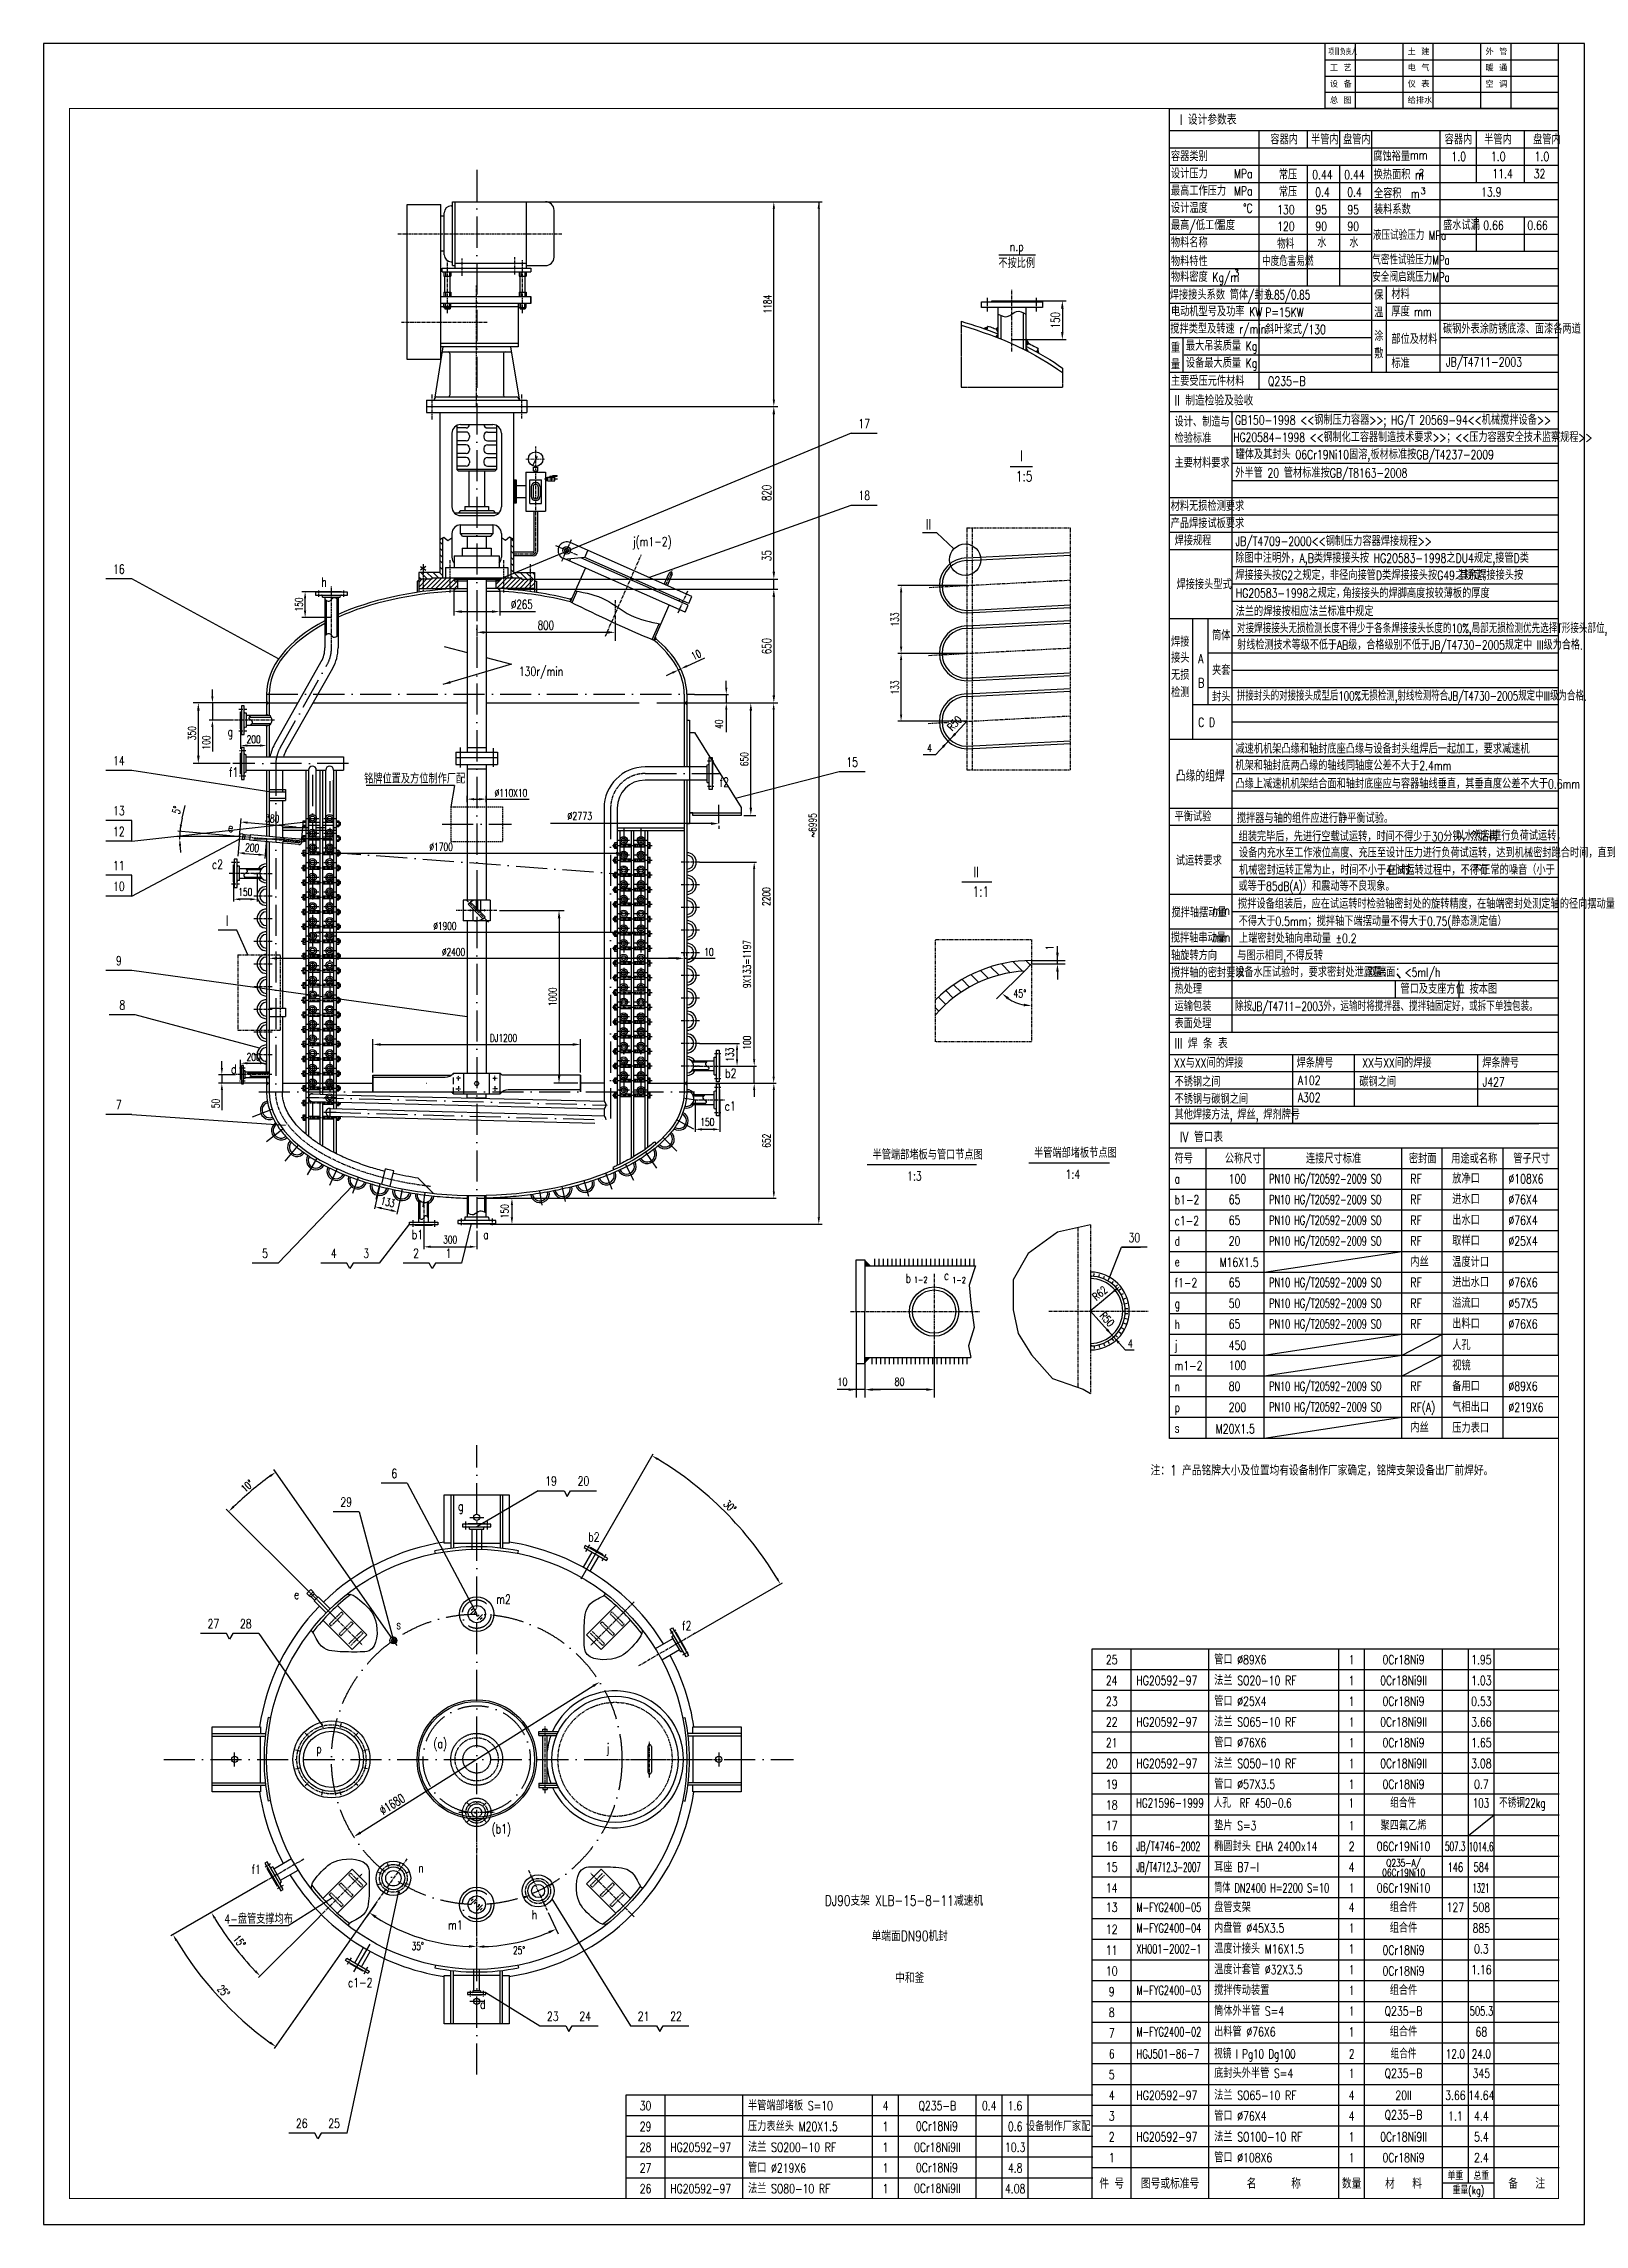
# Model space of a CAD drawing. Extents: x -20637 to -11727, y 16146 to 28761.
import ezdxf
from ezdxf.enums import TextEntityAlignment as Align

# ---------------------------------------------------------------- set-up
doc = ezdxf.new("R2010")
doc.units = 0
doc.header["$LTSCALE"] = 15
for name, pattern in [('ACAD_ISO10W100', [18, 12, -3, 0, -3]), ('CENTER', [2, 1.25, -0.25, 0.25, -0.25]), ('DASHDOT', [1, 0.5, -0.25, 0, -0.25]), ('DASHED', [0.75, 0.5, -0.25]), ('HIDDEN', [0.375, 0.25, -0.125]), ('PHANTOM', [2.5, 1.25, -0.25, 0.25, -0.25, 0.25, -0.25])]:
    doc.linetypes.add(name, pattern=pattern)
for name, color, linetype in [('1', 1, 'Continuous'), ('3', 3, 'CENTER'), ('ACHSEN', 7, 'DASHDOT'), ('BZCC', 7, 'Continuous'), ('CEN', 2, 'CENTER'), ('hgj', 1, 'Continuous'), ('hgjx', 2, 'CENTER'), ('hgjy', 7, 'Continuous'), ('K1', 4, 'Continuous'), ('RENK', 7, 'Continuous'), ('tank', 1, 'Continuous'), ('tankx', 2, 'ACAD_ISO10W100'), ('tanky', 7, 'Continuous'), ('zz', 1, 'Continuous')]:
    doc.layers.add(name, color=color, linetype=linetype)
doc.layers.add('pbz', color=7, linetype='Continuous', lineweight=15)
doc.styles.add('hzfs', font='simplex.shx', dxfattribs={"width": 0.7, "bigfont": 'hzfs.shx'})
doc.styles.get("Standard").update_dxf_attribs({"font": 'txt', "width": 0.7, "bigfont": 'hztxt.shx'})
doc.dimstyles.new('PVCAD$0', dxfattribs={"dimscale": 15, "dimtxt": 3, "dimasz": 3, "dimexe": 2, "dimexo": 1, "dimgap": 1, "dimtad": 1, "dimdec": 0, "dimzin": 0, "dimdsep": 46, "dimtxsty": 'hzfs', "dimcen": 0, "dimclrd": 4, "dimclre": 4, "dimclrt": 7, "dimadec": 0, "dimazin": 0, "dimtfac": 0.7, "dimtmove": 0, "dimatfit": 0, "dimfxl": 0, "dimarcsym": 0})
doc.dimstyles.new('PVCAD$2', dxfattribs={"dimscale": 15, "dimtxt": 3, "dimasz": 3, "dimexe": 2, "dimexo": 1, "dimgap": 1, "dimtad": 2, "dimtih": 1, "dimdec": 0, "dimzin": 0, "dimdsep": 46, "dimtxsty": 'hzfs', "dimcen": 0, "dimclrd": 4, "dimclre": 4, "dimclrt": 7, "dimadec": 0, "dimazin": 0, "dimtfac": 0.7, "dimtmove": 0, "dimatfit": 0, "dimfxl": 0, "dimarcsym": 0})
doc.dimstyles.get("Standard").update_dxf_attribs({"dimtxt": 0.18, "dimasz": 0.18, "dimexe": 0.18, "dimexo": 0.0625, "dimgap": 0.09, "dimtad": 0, "dimtih": 1, "dimtoh": 1, "dimdec": 4, "dimzin": 0, "dimdsep": 46, "dimtxsty": 'Standard', "dimcen": 0.09, "dimadec": 0, "dimazin": 0, "dimtfac": 1, "dimtdec": 4, "dimtofl": 0, "dimtmove": 0, "dimatfit": 3, "dimfxl": 0, "dimtolj": 1, "dimtzin": 0, "dimarcsym": 0})

msp = doc.modelspace()

# ---------------------------------------------------------------- texts
for s, height, width, p in [('项目负责人', 35.15625, 0.7, (-13208.16612, 28695.66949)), ('I', 60, 0.75, (-14990.34623, 26346.71607)), ('1:5', 60, 0.75, (-15015.85956, 26228.87113)), ('II', 60, 0.75, (-15535.91147, 25949.87698)), ('4', 45, 0.75, (-15528.60876, 24663.75737)), ('II', 60, 0.75, (-15259.92975, 23939.9556)), ('1:1', 60, 0.75, (-15265.8701, 23826.37344)), ('I', 60, 0.75, (-19583.2462, 23658.49905))]:
    msp.add_text(s, height=height, dxfattribs=dict(width=width)).set_placement(p)
for s, height, p in [('工 艺', 35.15625, (-13199.28291, 28601.91949)), ('土 建', 35.15625, (-12749.28291, 28695.66949)), ('电 气', 35.15625, (-12749.28291, 28601.91949)), ('外 管', 35.15625, (-12299.28291, 28695.66949)), ('暖 通', 35.15625, (-12299.28291, 28601.91949)), ('设 备', 35.15625, (-13199.28291, 28508.16949)), ('仪 表', 35.15625, (-12749.28291, 28508.16949)), ('空 调', 35.15625, (-12299.28291, 28508.16949)), ('总 图', 35.15625, (-13199.28291, 28414.41949)), ('给排水', 35.15625, (-12749.28291, 28414.41949)), ('2', 37.5, (-12685.70635, 27996.65581)), ('3', 37.5, (-12676.3794, 27890.35903)), ('3', 37.5, (-13754.84882, 27415.16207))]:
    msp.add_text(s, height=height).set_placement(p)
at = {"style": 'hzfs'}
for s, height, width, p in [(' I 设计参数表', 60, 0.75, (-14097.40791, 28322.16949)), ('容器类别', 52.5, 0.75, (-14118.12379, 28108.41949)), ('容器内', 52.5, 0.75, (-13543.43879, 28205.54449)), ('半管内', 52.5, 0.75, (-13307.9353, 28205.54449)), ('盘管内', 52.5, 0.75, (-13122.78974, 28205.54449)), ('腐蚀裕量', 52.5, 0.75, (-12948.13445, 28108.41949)), ('容器内', 52.5, 0.75, (-12535.26214, 28205.54449)), ('1.0', 52.5, 0.75, (-12496.07599, 28108.41949)), ('半管内', 52.5, 0.75, (-12306.63937, 28205.54449)), ('1.0', 52.5, 0.75, (-12267.59157, 28108.41949)), ('盘管内', 52.5, 0.75, (-12024.08215, 28205.54449)), ('1.0', 52.5, 0.75, (-12015.03435, 28108.41949)), ('设计压力', 52.5, 0.75, (-14118.12379, 28008.66949)), ('换热面积 m', 52.5, 0.75, (-12946.16389, 28002.30332)), ('11.4', 52.5, 0.75, (-12259.81337, 28008.66949)), ('32', 52.5, 0.75, (-12020.21988, 28008.66949)), ('最高工作压力', 52.5, 0.75, (-14118.12379, 27908.91949)), ('全容积  m', 52.5, 0.75, (-12943.98907, 27893.94792)), ('设计温度', 52.5, 0.75, (-14118.12379, 27809.16949)), ('装料系数', 52.5, 0.75, (-12943.98907, 27801.16935)), ('物料名称', 52.5, 0.75, (-14118.12379, 27609.66949)), ('最高/低工作', 52.5, 0.75, (-14118.12379, 27709.41949)), ('温度', 52.5, 0.75, (-13853.87142, 27708.98985)), ('物料', 52.5, 0.7, (-13504.24541, 27601.79449)), ('水', 52.5, 0.75, (-13271.7066, 27609.2562)), ('水', 52.5, 0.75, (-13086.56105, 27609.2562)), ('液压试验压力 MPa', 52.5, 0.7, (-12950.31041, 27652.14403)), ('物料特性', 52.5, 0.75, (-14118.12379, 27500.86679)), ('中度危害易燃', 52.5, 0.7, (-13591.31121, 27502.04449)), ('气密性试验压力MPa', 52.5, 0.7, (-12953.99779, 27509.91949)), ('物料密度 Kg/m', 52.5, 0.75, (-14118.12379, 27410.16949)), ('安全阀启跳压力MPa', 52.5, 0.7, (-12953.99779, 27410.16949)), ('焊接接头系数 筒体/封头', 52.5, 0.75, (-14124.5585, 27307.2921)), ('0.85/0.85', 52.5, 0.7, (-13568.50589, 27308.10565)), ('材料', 52.5, 0.75, (-12843.40791, 27310.41949)), ('搅拌类型及转速 r/min', 52.5, 0.75, (-14121.66332, 27110.91949)), ('电动机型号及功率 KW', 52.5, 0.75, (-14118.12379, 27210.66949)), ('厚度', 52.5, 0.75, (-12843.40791, 27210.66949)), ('碳钢外表涂防锈底漆、面漆各两道', 52.5, 0.75, (-12545.05245, 27110.55368)), ('最大吊装质量 Kg', 52.5, 0.75, (-14031.97829, 27011.77537)), ('部位及材料', 52.5, 0.75, (-12843.40791, 27050.62884)), ('设备最大质量 Kg', 52.5, 0.75, (-14031.97829, 26913.31756)), ('标准', 52.5, 0.75, (-12843.40791, 26911.41949)), ('JB/T4711-2003', 52.5, 0.75, (-12528.44455, 26919.81799)), ('主要受压元件材料', 52.5, 0.75, (-14118.12379, 26808.5421)), ('Q235-B', 52.5, 0.75, (-13557.2286, 26808.5421)), ('II 制造检验及验收', 60, 0.75, (-14097.40791, 26697.66949)), ('GB150-1998 <<钢制压力容器>>; HG/T 20569-94<<机械搅拌设备>> ', 52.5, 0.75, (-13748.42176, 26583.66949)), ('检验标准', 52.5, 0.75, (-14097.40791, 26478.16937)), ('设计、制造与', 52.5, 0.75, (-14097.40791, 26573.11948)), (' HG20584-1998 <<钢制化工容器制造技术要求>>；<<压力容器安全技术监察规程>>', 52.5, 0.741396, (-13784.7265, 26483.56211)), ('主要材料要求', 52.5, 0.75, (-14097.40791, 26335.08212)), ('罐体及其封头 06Cr19Ni10固溶,板材标准按GB/T4237-2009', 52.5, 0.75, (-13744.53675, 26384.16949)), ('外半管 20 管材标准按GB/T8163-2008 ', 52.5, 0.75, (-13746.42486, 26277.61946)), ('材料无损检测要求', 52.5, 0.75, (-14119.68335, 26084.91949)), ('产品焊接试板要求', 52.5, 0.75, (-14119.68335, 25985.16949)), ('焊接规程', 52.5, 0.75, (-14097.40791, 25885.41949)), ('JB/T4709-2000<<钢制压力容器焊接规程>>', 52.5, 0.75, (-13745.07691, 25882.79449)), ('除图中注明外，A,B类焊接接头按 HG20583-1998之DU4规定,接管D类', 52.5, 0.75, (-13746.43088, 25784.94221)), ('焊接接头型式', 52.5, 0.75, (-14085.89907, 25631.94674)), ('焊接接头按G2之规定，非径向接管D类焊接接头按G49之规定；', 52.5, 0.75, (-13746.43088, 25685.19221)), ('HG20583-1998之规定，', 52.5, 0.75, (-13743.39731, 25582.67873)), ('角接接头的焊脚高度按较薄板的厚度', 52.5, 0.75, (-13125.66367, 25581.19135)), ('其余焊接接头按 ', 52.5, 0.75, (-12453.17157, 25686.19135)), ('法兰的焊接按相应法兰标准中规定', 52.5, 0.75, (-13744.17674, 25476.19135)), ('筒体', 52.5, 0.75, (-13880.40265, 25336.79449)), ('对接焊接接头无损检测长度不得少于各条焊接接头长度的10%,局部无损检测优先选择T形接头部位,', 52.5, 0.7, (-13736.56832, 25378.37244)), ('接头', 52.5, 0.75, (-14117.52404, 25207.03453)), ('焊接', 52.5, 0.75, (-14117.52404, 25300.01949)), ('A', 52.5, 0.75, (-13961.04412, 25204.1619)), ('射线检测技术等级不低于AB级，合格级别不低于JB/T4730-2005规定中 III级为合格.', 52.5, 0.739816, (-13734.96837, 25282.39839)), ('无损', 52.5, 0.75, (-14117.52404, 25107.28453)), ('夹套', 52.5, 0.75, (-13880.40265, 25135.56596)), ('检测', 52.5, 0.75, (-14117.52404, 25007.35158)), ('B', 52.5, 0.75, (-13961.04412, 25063.4662)), ('封头', 52.5, 0.75, (-13880.40265, 24982.34412)), ('拼接封头的对接接头成型后100%无损检测,射线检测符合JB/T4730-2005规定中III级为合格. ', 52.5, 0.69, (-13736.76667, 24987.66949)), ('C D', 52.5, 0.75, (-13961.04412, 24835.05679)), ('机架和轴封底两凸缘的轴线同轴度公差不大于2.4mm', 52.5, 0.75, (-13745.04151, 24584.60798)), ('减速机机架凸缘和轴封底座凸缘与设备封头组焊后一起加工，要求减速机', 52.5, 0.75, (-13745.04151, 24681.4359)), ('凸缘的组焊', 65.625, 0.75, (-14089.90791, 24525.57124)), ('凸缘上减速机机架结合面和轴封底座应与容器轴线垂直，其垂直度公差不大于0.6mm', 52.5, 0.75, (-13745.04151, 24479.01376)), ('平衡试验', 52.5, 0.75, (-14097.40791, 24289.41949)), ('搅拌器与轴的组件应进行静平衡试验。', 52.5, 0.75, (-13736.76667, 24279.68659)), ('组装完毕后，先进行空载试运转，时间不得少于30分钟，然后再', 52.5, 0.75, (-13727.10633, 24173.91949)), ('设备内充水至工作液位高度、充压至设计压力进行负荷试运转，达到机械密封跑合时间，直到', 52.5, 0.75, (-13724.54821, 24079.94189)), ('以水代料进行负荷试运转，', 52.5, 0.75, (-12473.82274, 24178.60571)), ('试运转要求', 52.5, 0.75, (-14089.90791, 24033.76988)), ('机械密封运转正常为止，时间不小于4小时。', 52.5, 0.75, (-13724.54821, 23980.19189)), ('在试运转过程中，不得有', 52.5, 0.75, (-12868.60165, 23979.66949)), ('不正常的噪音（小于', 52.5, 0.75, (-12376.7359, 23980.83429)), ('或等于85dB(A)）和震动等不良现象。', 52.5, 0.75, (-13727.81652, 23887.14461)), ('搅拌轴摆动量', 52.5, 0.75, (-14115.22757, 23734.10462)), ('搅拌设备组装后，应在试运转时检验轴密封处的旋转精度，在轴端密封处测定轴的径向摆动量 ', 52.5, 0.75, (-13730.20513, 23784.40601)), ('不得大于0.5mm；搅拌轴下端摆动量不得大于0.75(静态测定值）', 52.5, 0.75, (-13726.86145, 23684.34316)), ('搅拌轴串动量', 52.5, 0.75, (-14118.53243, 23587.95913)), ('上端密封处轴向串动量 %%p0.2', 52.5, 0.75, (-13724.65362, 23585.2083)), ('轴旋转方向', 52.5, 0.75, (-14117.52989, 23485.70491)), ('与图示相同,不得反转', 52.5, 0.75, (-13734.65557, 23485.70499)), ('搅拌轴的密封要求', 52.5, 0.75, (-14117.52989, 23385.95491)), ('设备水压试验时，要求密封处泄露量：', 52.5, 0.75, (-13747.09071, 23389.04449)), ('双端面：<5ml/h', 52.5, 0.75, (-12979.80712, 23389.04449)), ('运输包装', 52.5, 0.75, (-14097.40791, 23192.16949)), ('热处理', 52.5, 0.75, (-14097.40791, 23291.91949)), ('除按JB/T4711-2003外，运输时将搅拌器、搅拌轴固定好，或拆下单独包装。', 52.5, 0.7, (-13747.63987, 23192.16949)), ('管口及支座方位', 52.5, 0.75, (-12790.73396, 23291.91949)), ('按本图', 52.5, 0.75, (-12391.70625, 23291.91949)), ('表面处理', 52.5, 0.75, (-14097.40791, 23092.41949)), ('III 焊 条 表       ', 60, 0.75, (-14097.40791, 22978.41949)), ('XX与XX间的焊接', 52.5, 0.75, (-14100.62742, 22864.41949)), ('焊条牌号', 52.5, 0.75, (-13391.61478, 22864.41949)), ('XX与XX间的焊接', 52.5, 0.75, (-13011.77315, 22864.41949)), ('焊条牌号', 52.5, 0.75, (-12317.77039, 22864.41949)), ('不锈钢之间', 52.5, 0.75, (-14097.40791, 22754.97769)), ('A102', 52.5, 0.75, (-13384.90791, 22764.66949)), ('碳钢之间', 52.5, 0.75, (-13028.65791, 22754.97769)), ('J427', 52.5, 0.75, (-12316.15791, 22754.97769)), ('不锈钢与碳钢之间', 52.5, 0.75, (-14097.40791, 22655.22769)), ('其他焊接方法, 焊丝, 焊剂牌号', 52.5, 0.75, (-14097.40791, 22565.16949)), ('A302', 52.5, 0.75, (-13384.90791, 22664.91949)), (' IV 管口表', 60, 0.75, (-14097.40791, 22436.91949)), ('符号', 52.5, 0.75, (-14097.40791, 22310.14931)), ('公称尺寸', 52.5, 0.75, (-13806.44611, 22310.14931)), ('连接尺寸标准', 52.5, 0.75, (-13337.3111, 22310.14931)), ('密封面', 52.5, 0.75, (-12742.19802, 22310.14931)), ('用途或名称', 52.5, 0.75, (-12497.13299, 22310.14931)), ('管子尺寸', 52.5, 0.75, (-12138.058, 22310.14931)), ('a', 52.5, 0.75, (-14097.40791, 22194.58801)), ('100', 52.5, 0.75, (-13784.30069, 22194.58801)), ('PN10 HG/T20592-2009 SO', 52.5, 0.65, (-13549.95026, 22194.58801)), ('RF', 52.5, 0.75, (-12733.48322, 22194.58801)), ('放净口', 52.5, 0.75, (-12491.48291, 22194.58801)), ('%%C108X6', 52.5, 0.75, (-12166.30822, 22194.58801)), ('b1-2', 52.5, 0.75, (-14097.40791, 22073.30636)), ('65', 52.5, 0.75, (-13784.30069, 22074.86922)), ('PN10 HG/T20592-2009 SO', 52.5, 0.65, (-13549.95026, 22074.58801)), ('RF', 52.5, 0.75, (-12733.48322, 22074.86922)), ('进水口', 52.5, 0.75, (-12491.48291, 22074.86922)), ('%%C76X4', 52.5, 0.75, (-12166.30822, 22074.86922)), ('c1-2', 52.5, 0.75, (-14097.40791, 21952.02463)), ('65', 52.5, 0.75, (-13784.30069, 21954.86922)), ('PN10 HG/T20592-2009 SO', 52.5, 0.65, (-13549.95026, 21954.58801)), ('RF', 52.5, 0.75, (-12733.48322, 21954.86922)), ('出水口', 52.5, 0.75, (-12491.48291, 21954.86922)), ('%%C76X4', 52.5, 0.75, (-12166.30822, 21954.86922)), ('d', 52.5, 0.75, (-14097.40791, 21835.04927)), ('20', 52.5, 0.75, (-13784.30069, 21834.86922)), ('PN10 HG/T20592-2009 SO', 52.5, 0.65, (-13549.95026, 21834.58801)), ('RF', 52.5, 0.75, (-12733.48322, 21834.86922)), ('取样口', 52.5, 0.75, (-12491.48291, 21834.86922)), ('%%C25X4', 52.5, 0.75, (-12166.30822, 21834.86922)), ('e', 52.5, 0.75, (-14097.40791, 21715.04927)), ('M16X1.5', 52.5, 0.75, (-13837.11081, 21712.02463)), ('内丝', 52.5, 0.75, (-12733.48322, 21713.30636)), ('温度计口', 52.5, 0.75, (-12491.48291, 21712.02463)), ('f1-2', 52.5, 0.75, (-14097.40791, 21593.30636)), ('65', 52.5, 0.75, (-13784.30069, 21594.86922)), ('PN10 HG/T20592-2009 SO', 52.5, 0.65, (-13549.95026, 21594.58801)), ('RF', 52.5, 0.75, (-12733.48322, 21594.86922)), ('进出水口', 52.5, 0.75, (-12491.48291, 21594.86922)), ('%%C76X6', 52.5, 0.75, (-12166.30822, 21594.86922)), ('g', 52.5, 0.75, (-14097.40791, 21473.30636)), ('50', 52.5, 0.75, (-13784.30069, 21474.86922)), ('PN10 HG/T20592-2009 SO', 52.5, 0.65, (-13549.95026, 21474.58801)), ('RF', 52.5, 0.75, (-12733.48322, 21474.86922)), ('溢流口', 52.5, 0.75, (-12491.48291, 21474.86922)), ('%%C57X5', 52.5, 0.75, (-12166.30822, 21474.86922)), ('h', 52.5, 0.75, (-14097.40791, 21353.30636)), ('65', 52.5, 0.75, (-13784.30069, 21354.86922)), ('PN10 HG/T20592-2009 SO', 52.5, 0.65, (-13549.95026, 21354.58801)), ('RF', 52.5, 0.75, (-12733.48322, 21354.86922)), ('出料口', 52.5, 0.75, (-12491.48291, 21354.86922)), ('%%C76X6', 52.5, 0.75, (-12166.30822, 21354.86922)), ('j', 52.5, 0.75, (-14097.40791, 21233.30636)), ('450', 52.5, 0.75, (-13784.30069, 21232.02463)), ('人孔', 52.5, 0.75, (-12491.48291, 21232.02463)), ('m1-2', 52.5, 0.75, (-14097.40791, 21113.30636)), ('100', 52.5, 0.75, (-13784.30069, 21114.86922)), ('视镜', 52.5, 0.75, (-12491.48291, 21113.30636)), ('n', 52.5, 0.75, (-14097.40791, 20993.30636)), ('80', 52.5, 0.75, (-13784.30069, 20994.86922)), ('PN10 HG/T20592-2009 SO', 52.5, 0.65, (-13549.95026, 20994.58801)), ('RF', 52.5, 0.75, (-12733.48322, 20994.86922)), ('备用口', 52.5, 0.75, (-12491.48291, 20993.30636)), ('%%C89X6', 52.5, 0.75, (-12166.30822, 20994.86922)), ('p', 52.5, 0.75, (-14097.40791, 20873.30636)), ('200', 52.5, 0.75, (-13784.30069, 20873.30636)), ('PN10 HG/T20592-2009 SO', 52.5, 0.65, (-13549.95026, 20874.58801)), ('RF(A)', 52.5, 0.75, (-12733.48322, 20873.30636)), ('气相出口', 52.5, 0.75, (-12491.48291, 20873.30636)), ('%%C219X6', 52.5, 0.75, (-12166.30822, 20873.30636)), ('s', 52.5, 0.75, (-14097.40791, 20753.30636)), ('M20X1.5', 52.5, 0.75, (-13858.99006, 20748.24525)), ('内丝', 52.5, 0.75, (-12733.48322, 20754.86922)), ('压力表口', 52.5, 0.75, (-12491.48291, 20752.02463))]:
    msp.add_text(s, height=height, dxfattribs=dict(at, width=width)).set_placement(p, align=Align.MIDDLE_LEFT)
at = {"style": 'hzfs', "width": 0.75}
for s, p in [('MPa', (-13645.81063, 28008.66949)), ('mm', (-12634.17449, 28116.70277)), ('MPa', (-13645.81063, 27908.91949)), ('%%DC', (-13645.81063, 27809.16949)), ('mm', (-12610.90791, 27210.66949)), ('mm', (-13777.43561, 23747.67052)), ('mm', (-13775.39194, 23591.56333))]:
    msp.add_text(s, height=52.5, dxfattribs=at).set_placement(p, align=Align.MIDDLE_RIGHT)
at = {"style": 'hzfs'}
for s, height, width, p in [('常压', 52.5, 0.75, (-13494.63765, 27976.46449)), ('0.44', 52.5, 0.75, (-13301.18169, 27976.46449)), ('0.44', 52.5, 0.75, (-13116.03614, 27976.46449)), ('常压', 52.5, 0.75, (-13494.63765, 27876.71449)), ('0.4', 52.5, 0.75, (-13283.95638, 27875.66449)), ('0.4', 52.5, 0.75, (-13098.81083, 27875.66449)), ('13.9', 52.5, 0.75, (-12324.83094, 27876.71449)), ('130', 52.5, 0.75, (-13504.03966, 27774.31953)), ('95', 52.5, 0.75, (-13283.17135, 27774.31953)), ('95', 52.5, 0.75, (-13098.02579, 27774.31953)), ('120', 52.5, 0.75, (-13504.03966, 27677.57426)), ('90', 52.5, 0.75, (-13283.17135, 27677.57426)), ('90', 52.5, 0.75, (-13098.02579, 27677.57426)), ('盛水试漏', 52.5, 0.75, (-12544.47066, 27683.95033)), ('0.66', 52.5, 0.75, (-12311.75715, 27683.95033)), ('0.66', 52.5, 0.75, (-12057.08749, 27683.95033)), ('斜叶桨式/130', 52.5, 0.75, (-13573.29158, 27081.50307)), ('P=15KW ', 52.5, 0.75, (-13573.29158, 27181.25307)), ('%%c2773', 45, 0.75, (-17608.98094, 24270.45661)), ('半管端部堵板与管口节点图', 52.5, 0.75, (-15843.7333, 22306.51952)), ('半管端部堵板节点图', 52.5, 0.75, (-14910.03469, 22317.14846)), ('b', 52.5, 0.75, (-15652.73393, 21592.56372)), ('c', 52.5, 0.75, (-15431.07319, 21609.4453)), ('HG21596-1999', 52.5, 0.7, (-14320.56746, 18557.6139)), ('人孔  RF 450-0.6', 52.5, 0.7, (-13870.56746, 18557.6139)), ('不锈钢22kg', 52.5, 0.7, (-12220.56746, 18557.6139))]:
    msp.add_text(s, height=height, dxfattribs=dict(at, width=width)).set_placement(p)
for s, width, p in [('不按比例', 0.75, (-15010.14308, 27463.7895)), ('n.p', 0.75, (-15010.14308, 27561.2895)), ('1:3', 0.75, (-15601.75697, 22184.22055)), ('1:4', 0.75, (-14685.66462, 22194.84949)), ('1', 0.7, (-13075.56746, 18557.6139)), ('组合件', 0.7, (-12775.56746, 18557.6139)), ('103', 0.7, (-12325.56746, 18557.6139)), ('507.3', 0.58, (-12474.32675, 18306.92953)), ('1014.6', 0.58, (-12324.39258, 18305.51226))]:
    msp.add_text(s, height=52.5, dxfattribs=dict(at, width=width)).set_placement(p, align=Align.CENTER)
at = {"style": 'hzfs', "width": 0.75}
for s, p in [('保', (-12916.15791, 27310.41949)), ('温', (-12916.15791, 27210.66949)), ('重', (-14091.98467, 27005.98092)), ('涂', (-12915.99129, 27073.13986)), ('敷', (-12915.99129, 26973.38986)), ('量', (-14091.98467, 26909.21004))]:
    msp.add_text(s, height=52.5, dxfattribs=at).set_placement(p, align=Align.MIDDLE)
at = {"color": 0, "style": 'hzfs', "width": 0.75}
for s, p in [('130r/min', (-17889.43264, 25103.36173)), ('铭牌位置及方位制作厂配', (-18784.03725, 24481.82487))]:
    msp.add_text(s, height=52.5, dxfattribs=at).set_placement(p)
at = {"linetype": 'ByBlock', "width": 0.75}
for s, rotation, p in [('R50', 46.836411867, (-15369.51771, 24829.76918)), ('1', 90, (-14819.61274, 23531.3087)), ('R62', 39.806110803, (-14529.37727, 21532.48181)), ('R50', 311.895368167, (-14488.04454, 21382.13557))]:
    msp.add_text(s, height=45, rotation=rotation, dxfattribs=at).set_placement(p, align=Align.MIDDLE_CENTER)
at = {"color": 0, "linetype": 'ByBlock', "width": 0.75}
msp.add_text('45%%D', height=45, dxfattribs=at).set_placement((-14992.20529, 23266.22966), align=Align.MIDDLE_CENTER)
at = {"color": 7, "style": 'hzfs', "width": 0.75}
for p in [(-15604.28324, 21592.68965), (-15382.6225, 21590.87644)]:
    msp.add_text('1-2', height=35, dxfattribs=at).set_placement(p)
at = {"color": 7, "width": 0.75}
msp.add_text('4', height=45, dxfattribs=at).set_placement((-14367.63022, 21219.60071))
at = {"char_height": 52.5, "attachment_point": 5, "rotation": 90, "style": 'hzfs'}
for s, insert in [('820', (-16456.04671, 26162.35447)), ('35', (-16456.04671, 25799.22947)), ('650', (-16456.04671, 25276.24768))]:
    msp.add_mtext(s, dxfattribs=dict(at, insert=insert))
at = {"color": 7, "char_height": 45, "attachment_point": 5, "style": 'hzfs'}
for s, insert, rotation in [('10', (-16863.7609, 25225.85016), 25), ('380', (-19315.12729, 24278.70245), 355), ('~6995', (-16190.73618, 24239.24768), 90), ('200', (-19431.52775, 24109.55093), 355), ('133', (-16669.29362, 22912.64089), 90)]:
    msp.add_mtext(s, dxfattribs=dict(at, insert=insert, rotation=rotation))
at = {"color": 7, "insert": (-19422.972, 24736.82618), "char_height": 45, "attachment_point": 5, "style": 'hzfs'}
msp.add_mtext('200', dxfattribs=at)
at = {"layer": 'hgjy', "style": 'hzfs'}
for s, height, width, p in [('17', 52.5, 0.75, (-15891.73971, 26537.24512)), ('18', 52.5, 0.75, (-15891.73971, 26121.45103)), ('16', 52.5, 0.75, (-20202.31857, 25695.09421)), ('14', 52.5, 0.75, (-20202.31857, 24587.2047)), ('15', 52.5, 0.75, (-15961.74887, 24578.60014)), ('13', 52.5, 0.75, (-20202.31857, 24297.26631)), ('12', 52.5, 0.75, (-20202.31857, 24177.26631)), ('11', 52.5, 0.75, (-20202.31857, 23980.48018)), ('10', 52.5, 0.75, (-20202.31857, 23860.48018)), ('9', 52.5, 0.75, (-20202.31857, 23429.91358)), ('8', 52.5, 0.75, (-20182.69837, 23173.62263)), ('7', 52.5, 0.75, (-20202.31857, 22596.66134)), ('30', 52.5, 0.75, (-14329.80007, 21828.29218)), ('5', 52.5, 0.75, (-19356.74824, 21737.31154)), ('4', 52.5, 0.75, (-18959.58066, 21737.31154)), ('3', 52.5, 0.75, (-18772.08066, 21737.31154)), ('2', 52.5, 0.75, (-18483.60353, 21737.31154)), ('1', 52.5, 0.75, (-18296.10353, 21737.31154)), ('6', 52.5, 0.75, (-18609.77223, 20463.81733)), ('19', 52.5, 0.75, (-17703.03085, 20419.77044)), ('20', 52.5, 0.75, (-17515.53085, 20419.77044)), ('29', 52.5, 0.75, (-18887.65871, 20298.27843)), ('27', 52.5, 0.75, (-19655.60454, 19594.48794)), ('28', 52.5, 0.75, (-19468.10454, 19594.48794)), ('25', 52.5, 0.75, (-14460.72723, 19386.29449)), ('1', 52.5, 0.75, (-13073.22723, 19386.29449)), ('0Cr18Ni9', 52.5, 0.75, (-12773.22723, 19386.29449)), ('1.95', 52.5, 0.75, (-12323.22723, 19386.29449)), ('24', 52.5, 0.75, (-14460.72723, 19266.29449)), ('1', 52.5, 0.75, (-13073.22723, 19266.29449)), ('0Cr18Ni9II', 52.5, 0.75, (-12773.22723, 19266.29449)), ('1.03', 52.5, 0.75, (-12323.22723, 19266.29449)), ('23', 52.5, 0.75, (-14460.72723, 19146.29449)), ('1', 52.5, 0.75, (-13073.22723, 19146.29449)), ('0Cr18Ni9', 52.5, 0.75, (-12773.22723, 19146.29449)), ('0.53', 52.5, 0.75, (-12323.22723, 19146.29449)), ('22', 52.5, 0.75, (-14460.72723, 19026.29449)), ('1', 52.5, 0.75, (-13073.22723, 19026.29449)), ('0Cr18Ni9II', 52.5, 0.75, (-12773.22723, 19026.29449)), ('3.66', 52.5, 0.75, (-12323.22723, 19026.29449)), ('21', 52.5, 0.75, (-14460.72723, 18906.29449)), ('1', 52.5, 0.75, (-13073.22723, 18906.29449)), ('0Cr18Ni9', 52.5, 0.75, (-12773.22723, 18906.29449)), ('1.65', 52.5, 0.75, (-12323.22723, 18906.29449)), ('20', 52.5, 0.75, (-14460.72723, 18786.29449)), ('1', 52.5, 0.75, (-13073.22723, 18786.29449)), ('0Cr18Ni9II', 52.5, 0.75, (-12773.22723, 18786.29449)), ('3.08', 52.5, 0.75, (-12323.22723, 18786.29449)), ('19', 52.5, 0.75, (-14460.72723, 18666.29449)), ('1', 52.5, 0.75, (-13073.22723, 18666.29449)), ('0Cr18Ni9', 52.5, 0.75, (-12773.22723, 18666.29449)), ('0.7', 52.5, 0.75, (-12323.22723, 18666.29449)), ('18', 52.5, 0.75, (-14460.72723, 18546.29449)), ('17', 52.5, 0.75, (-14460.72723, 18426.29449)), ('1', 52.5, 0.75, (-13073.22723, 18426.29449)), ('聚四氟乙烯', 52.5, 0.75, (-12773.22723, 18426.29449)), ('16', 52.5, 0.75, (-14460.72723, 18306.29449)), ('2', 52.5, 0.75, (-13073.22723, 18306.29449)), ('06Cr19Ni10', 52.5, 0.75, (-12773.22723, 18306.29449)), ('15', 52.5, 0.75, (-14460.72723, 18186.29449)), ('4', 52.5, 0.75, (-13073.22723, 18186.29449)), ('06Cr19Ni10', 42, 0.75, (-12772.12095, 18160.16238)), ('Q235-A/', 42, 0.75, (-12773.22723, 18216.29449)), ('146', 52.5, 0.66, (-12473.22723, 18186.29449)), ('584', 52.5, 0.66, (-12323.22723, 18186.29449)), ('14', 52.5, 0.75, (-14460.72723, 18066.29449)), ('1', 52.5, 0.75, (-13073.22723, 18066.29449)), ('06Cr19Ni10', 52.5, 0.75, (-12773.22723, 18066.29449)), ('1321', 52.5, 0.536945, (-12325.2524, 18066.29449)), ('4-盘管支撑均布', 52.5, 0.75, (-19393.96787, 17885.98087)), ('13', 52.5, 0.75, (-14460.72723, 17953.79449)), ('4', 52.5, 0.75, (-13073.22723, 17953.79449)), ('组合件', 52.5, 0.75, (-12773.22723, 17953.79449)), ('127', 52.5, 0.75, (-12473.22723, 17953.79449)), ('508', 52.5, 0.75, (-12323.22723, 17953.79449)), ('12', 52.5, 0.75, (-14460.72723, 17826.29449)), ('1', 52.5, 0.75, (-13073.22723, 17833.79449)), ('组合件', 52.5, 0.75, (-12773.22723, 17833.79449)), ('885', 52.5, 0.75, (-12323.22723, 17833.79449)), ('11', 52.5, 0.75, (-14460.72723, 17706.29449)), ('1', 52.5, 0.75, (-13073.22723, 17713.79449)), ('0Cr18Ni9', 52.5, 0.75, (-12773.22723, 17706.29449)), ('0.3', 52.5, 0.75, (-12323.22723, 17713.79449)), ('10', 52.5, 0.75, (-14460.72723, 17586.29449)), ('1', 52.5, 0.75, (-13073.22723, 17593.79449)), ('0Cr18Ni9', 52.5, 0.75, (-12773.22723, 17586.29449)), ('1.16', 52.5, 0.75, (-12323.22723, 17593.79449)), ('9', 52.5, 0.75, (-14460.72723, 17466.29449)), ('1', 52.5, 0.75, (-13073.22723, 17473.79449)), ('组合件', 52.5, 0.75, (-12773.22723, 17473.79449)), ('23', 52.5, 0.75, (-17693.20146, 17323.92743)), ('24', 52.5, 0.75, (-17505.70146, 17323.92743)), ('21', 52.5, 0.75, (-17167.79898, 17323.92743)), ('22', 52.5, 0.75, (-16980.29898, 17323.92743)), ('8', 52.5, 0.75, (-14460.72723, 17346.29449)), ('1', 52.5, 0.75, (-13073.22723, 17353.79449)), ('1', 52.5, 0.75, (-13073.22723, 17233.79449)), ('Q235-B', 52.5, 0.75, (-12773.22723, 17353.79449)), ('组合件', 52.5, 0.75, (-12773.22723, 17233.79449)), ('505.3', 52.5, 0.672812, (-12322.71046, 17353.79449)), ('68', 52.5, 0.75, (-12323.22723, 17233.79449)), ('7', 52.5, 0.75, (-14460.72723, 17226.29449)), ('5', 52.5, 0.75, (-14460.72723, 16986.29449)), ('1', 52.5, 0.75, (-13073.22723, 16993.79449)), ('Q235-B', 52.5, 0.75, (-12773.22723, 16993.79449)), ('345', 52.5, 0.75, (-12323.22723, 16993.79449)), ('4', 52.5, 0.75, (-14460.72723, 16866.29449)), ('4', 52.5, 0.75, (-13073.22723, 16866.29449)), ('20II', 52.5, 0.75, (-12773.22723, 16866.29449)), ('3.66', 52.5, 0.75, (-12473.22723, 16866.29449)), ('14.64', 52.5, 0.75, (-12323.22723, 16866.29449)), ('30', 52.5, 0.75, (-17156.54655, 16806.29449)), ('4', 52.5, 0.75, (-15769.04655, 16806.29449)), ('Q235-B', 52.5, 0.75, (-15469.04655, 16806.29449)), ('0.4', 52.5, 0.75, (-15169.04655, 16806.29449)), ('1.6', 52.5, 0.75, (-15019.95117, 16806.29449)), ('3', 52.5, 0.75, (-14460.72723, 16746.29449)), ('4', 52.5, 0.75, (-13073.22723, 16746.29449)), ('Q235-B', 52.5, 0.75, (-12773.22723, 16753.79449)), ('1.1', 52.5, 0.75, (-12473.22723, 16746.29449)), ('4.4', 52.5, 0.75, (-12323.22723, 16746.29449)), ('26', 52.5, 0.75, (-19144.88389, 16704.14574)), ('25', 52.5, 0.75, (-18957.38389, 16704.14574)), ('29', 52.5, 0.75, (-17156.54655, 16686.29449)), ('1', 52.5, 0.75, (-15769.04655, 16686.29449)), ('0Cr18Ni9', 52.5, 0.75, (-15471.79039, 16688.20989)), ('0.6', 52.5, 0.75, (-15019.04655, 16686.29449)), ('设备制作厂家配', 52.5, 0.75, (-14770.68345, 16686.29449)), ('2', 52.5, 0.75, (-14460.72723, 16626.29449)), ('1', 52.5, 0.75, (-13073.22723, 16626.29449)), ('0Cr18Ni9II', 52.5, 0.75, (-12773.22723, 16626.29449)), ('5.4', 52.5, 0.75, (-12323.22723, 16626.29449)), ('28', 52.5, 0.75, (-17156.54655, 16566.29449)), ('1', 52.5, 0.75, (-15769.04655, 16566.29449)), ('0Cr18Ni9II', 52.5, 0.75, (-15469.04655, 16566.29449)), ('10.3', 52.5, 0.75, (-15019.04655, 16566.29449)), ('1', 52.5, 0.75, (-14460.72723, 16506.29449)), ('1', 52.5, 0.75, (-13073.22723, 16506.29449)), ('0Cr18Ni9', 52.5, 0.75, (-12773.22723, 16506.29449)), ('2.4', 52.5, 0.75, (-12323.22723, 16506.29449)), ('27', 52.5, 0.75, (-17156.54655, 16446.29449)), ('1', 52.5, 0.75, (-15769.04655, 16446.29449)), ('0Cr18Ni9', 52.5, 0.75, (-15471.79039, 16448.20989)), ('4.8', 52.5, 0.75, (-15019.04655, 16446.29449)), ('26', 52.5, 0.75, (-17156.54655, 16326.29449)), ('1', 52.5, 0.75, (-15769.04655, 16326.29449)), ('0Cr18Ni9II', 52.5, 0.75, (-15469.04655, 16328.39776)), ('4.08', 52.5, 0.75, (-15019.04655, 16326.29449))]:
    msp.add_text(s, height=height, dxfattribs=dict(at, width=width)).set_placement(p, align=Align.CENTER)
at = {"layer": 'hgjy', "style": 'hzfs', "width": 0.75}
for s, height, p in [('j(m1-2)', 52.5, (-17118.09083, 25876.65654)), ('h', 52.5, (-19015.70812, 25645.9913)), ('g', 52.5, (-19557.972, 24772.14089)), ('f1', 52.5, (-19537.972, 24546.97481)), ('f2', 52.5, (-16701.0113, 24488.97481)), ('e', 52.5, (-19556.09111, 24226.60725)), ('c2', 52.5, (-19632.06783, 24013.16453)), ('d', 52.5, (-19537.972, 22829.06175)), ('b2', 52.5, (-16663.68792, 22804.83491)), ('c1', 52.5, (-16666.76516, 22615.23198)), ('b1', 52.5, (-18475.45407, 21872.22184)), ('a', 52.5, (-18079.55503, 21872.22184)), ('注：1 产品铭牌大小及位置均有设备制作厂家确定，铭牌支架设备出厂前焊好。', 60, (-13244.99089, 20510.74861)), ('g', 52.5, (-18224.70711, 20292.24817)), ('b2', 52.5, (-17455.23992, 20122.26494)), ('e', 52.5, (-19174.74877, 19789.6718)), ('m2', 52.5, (-17978.03949, 19763.03902)), ('s', 52.5, (-18584.35387, 19615.11521)), ('f2', 52.5, (-16918.36262, 19609.83511)), ('(a)', 52.5, (-18343.85832, 18923.97936)), ('j', 52.5, (-17373.72118, 18894.78148)), ('p', 52.5, (-19044.68262, 18890.0632)), ('(b1)', 52.5, (-17990.472, 18430.65739)), ('f1', 52.5, (-19407.62613, 18199.95367)), ('n', 52.5, (-18454.77621, 18208.23322)), ('DJ90支架 XLB-15-8-11减速机', 60, (-15662.13772, 18022.42537)), ('h', 52.5, (-17799.0308, 17937.29748)), ('m1', 52.5, (-18256.343, 17877.64279)), ('单端面DN90机封', 60, (-15629.15389, 17817.66601)), ('c1-2', 52.5, (-18806.66715, 17544.57268)), ('中和釜', 60, (-15629.15389, 17575.82156)), ('d', 52.5, (-18097.74791, 17418.99321)), ('件 号', 60, (-14460.72723, 16386.29449)), ('图号或标准号', 60, (-14123.22723, 16386.29449)), ('名      称', 60, (-13523.22723, 16386.29449)), ('数量', 60, (-13073.22723, 16386.29449)), ('材   料', 60, (-12773.22723, 16386.29449)), ('单重', 45, (-12473.22723, 16431.29449)), ('总重', 45, (-12323.22723, 16431.29449)), ('备   注', 60, (-12060.72723, 16386.29449)), ('重量(kg)', 45, (-12398.22723, 16341.29449))]:
    msp.add_text(s, height=height, dxfattribs=at).set_placement(p, align=Align.MIDDLE)
at = {"layer": 'hgjy', "width": 0.75}
for s, p in [('10', (-16017.77029, 21020.27702)), ('80', (-15687.66944, 21020.27702))]:
    msp.add_text(s, height=45, dxfattribs=at).set_placement(p, align=Align.MIDDLE_CENTER)
at = {"layer": 'hgjy', "style": 'hzfs'}
for s, width, p in [('管口 %%c89X6', 0.75, (-13868.22723, 19386.29449)), ('HG20592-97', 0.75, (-14318.22723, 19266.29449)), ('法兰 SO20-10 RF', 0.75, (-13868.22723, 19266.29449)), ('管口 %%c25X4', 0.75, (-13868.22723, 19146.29449)), ('HG20592-97', 0.75, (-14318.22723, 19026.29449)), ('法兰 SO65-10 RF', 0.75, (-13868.22723, 19026.29449)), ('管口 %%c76X6', 0.75, (-13868.22723, 18906.29449)), ('HG20592-97', 0.75, (-14318.22723, 18786.29449)), ('法兰 SO50-10 RF', 0.75, (-13868.22723, 18786.29449)), ('管口 %%c57X3.5', 0.75, (-13868.22723, 18666.29449)), ('垫片 S=3', 0.75, (-13868.22723, 18426.29449)), ('JB/T4746-2002', 0.63, (-14318.22723, 18306.29449)), ('椭圆封头 EHA 2400x14', 0.75, (-13868.22723, 18306.29449)), ('JB/T4712.3-2007', 0.569533, (-14318.22723, 18186.29449)), ('耳座 B7-I', 0.75, (-13868.22723, 18186.29449)), ('筒体 DN2400 H=2200 S=10', 0.66, (-13868.22723, 18066.29449)), ('M-FYG2400-05', 0.66, (-14318.22723, 17953.79449)), ('盘管支架 ', 0.75, (-13868.22723, 17953.79449)), ('M-FYG2400-04', 0.66, (-14318.22723, 17833.79449)), ('内盘管 %%c45X3.5', 0.75, (-13868.22723, 17833.79449)), ('XH001-2002-1', 0.66, (-14318.22723, 17713.79449)), ('温度计接头 M16X1.5', 0.75, (-13868.22723, 17713.79449)), ('温度计套管 %%c32X3.5', 0.75, (-13868.22723, 17593.79449)), ('M-FYG2400-03', 0.66, (-14318.22723, 17473.79449)), ('筒体外半管 S=4', 0.75, (-13868.22723, 17353.79449)), ('搅拌传动装置', 0.75, (-13868.22723, 17473.79449)), ('M-FYG2400-02', 0.66, (-14318.22723, 17233.79449)), ('出料管 %%c76X6', 0.75, (-13868.22723, 17233.79449)), ('底封头外半管 S=4', 0.75, (-13868.22723, 16993.79449)), ('HG20592-97', 0.75, (-14318.22723, 16866.29449)), ('法兰 SO65-10 RF', 0.75, (-13868.22723, 16866.29449)), ('半管端部堵板 S=10', 0.75, (-16564.04655, 16806.29449)), ('管口 %%c76X4', 0.75, (-13868.22723, 16746.29449)), ('压力表丝头 M20X1.5', 0.75, (-16564.04655, 16686.29449)), ('HG20592-97', 0.75, (-14318.22723, 16626.29449)), ('法兰 SO100-10 RF', 0.75, (-13868.22723, 16626.29449)), ('HG20592-97', 0.75, (-17014.04655, 16566.29449)), ('法兰 SO200-10 RF', 0.75, (-16564.04655, 16566.29449)), ('管口 %%c108X6', 0.75, (-13868.22723, 16506.29449)), ('管口 %%c219X6', 0.75, (-16564.04655, 16446.29449)), ('HG20592-97', 0.75, (-17014.04655, 16326.29449)), ('法兰 SO80-10 RF', 0.75, (-16564.04655, 16326.29449))]:
    msp.add_text(s, height=52.5, dxfattribs=dict(at, width=width)).set_placement(p)
at = {"layer": 'hgjy', "color": 7, "insert": (-19422.972, 22899.36679), "char_height": 45, "attachment_point": 5, "style": 'hzfs'}
msp.add_mtext('200', dxfattribs=at)
at = {"layer": 'tanky', "style": 'hzfs', "width": 0.7}
for s, p in [('6', (-14460.72723, 17106.29449)), ('2', (-13073.22723, 17106.29449)), ('组合件', (-12773.22723, 17106.29449)), ('12.0', (-12473.22723, 17106.29449)), ('24.0', (-12323.22723, 17106.29449))]:
    msp.add_text(s, height=52.5, dxfattribs=at).set_placement(p, align=Align.CENTER)
for s, p in [('HGJ501-86-7', (-14318.22723, 17106.29449)), ('视镜 I Pg10 Dg100', (-13868.22723, 17106.29449))]:
    msp.add_text(s, height=52.5, dxfattribs=at).set_placement(p)

# ---------------------------------------------------------------- blocks, each defined once
blk = doc.blocks.new('*D105')
at = {"color": 4, "lineweight": -2}
for p, q in [((-18265, 25593), (-18265, 25453)), ((-18000, 25593), (-18000, 25453)), ((-18220, 25476), (-18045, 25476)), ((-18000, 25476), (-17793, 25476))]:
    blk.add_line(p, q, dxfattribs=at)
at = {"color": 4}
for points in [[(-18220, 25483), (-18220, 25468), (-18265, 25476)], [(-18045, 25483), (-18045, 25468), (-18000, 25476)]]:
    blk.add_solid(points, dxfattribs=at)
at = {"layer": 'Defpoints', "color": 0}
for p in [(-18265, 25593), (-18000, 25593), (-18000, 25476)]:
    blk.add_point(p, dxfattribs=at)
at = {"color": 0, "insert": (-17872, 25517), "char_height": 52.5, "attachment_point": 5, "style": 'hzfs'}
blk.add_mtext('\\A1;%%C265', dxfattribs=at)
blk = doc.blocks.new('*D102')
at = {"color": 4, "lineweight": -2}
for p, q in [((-14920, 27274), (-14724, 27274)), ((-14746, 27229), (-14746, 27094)), ((-15037, 27049), (-14724, 27049))]:
    blk.add_line(p, q, dxfattribs=at)
at = {"color": 4}
for points in [[(-14754, 27229), (-14739, 27229), (-14746, 27274)], [(-14754, 27094), (-14739, 27094), (-14746, 27049)]]:
    blk.add_solid(points, dxfattribs=at)
at = {"layer": 'Defpoints', "color": 0}
for p in [(-14920, 27274), (-15037, 27049), (-14746, 27049)]:
    blk.add_point(p, dxfattribs=at)
at = {"color": 0, "insert": (-14787, 27161), "char_height": 52.5, "attachment_point": 5, "rotation": 90, "style": 'hzfs'}
blk.add_mtext('\\A1;150', dxfattribs=at)
blk = doc.blocks.new('*D103')
at = {"color": 4, "lineweight": -2}
blk.add_line((-17460, 19260), (-18805, 18412), dxfattribs=at)
at = {"color": 4}
for points in [[(-17464, 19267), (-17456, 19254), (-17422, 19284)], [(-18809, 18419), (-18801, 18406), (-18844, 18388)]]:
    blk.add_solid(points, dxfattribs=at)
at = {"layer": 'Defpoints', "color": 0}
for p in [(-17422, 19284), (-18844, 18388)]:
    blk.add_point(p, dxfattribs=at)
at = {"color": 0, "insert": (-18622, 18577), "char_height": 52.5, "attachment_point": 5, "rotation": 32.2333, "style": 'hzfs'}
blk.add_mtext('\\A1;∅1680', dxfattribs=at)
blk = doc.blocks.new('*D104')
at = {"color": 4, "lineweight": -2}
for p, q in [((-18133, 25399), (-18133, 25333)), ((-17333, 25407), (-17333, 25333)), ((-18088, 25356), (-17378, 25356))]:
    blk.add_line(p, q, dxfattribs=at)
at = {"color": 4}
for points in [[(-18088, 25363), (-18088, 25348), (-18133, 25356)], [(-17378, 25363), (-17378, 25348), (-17333, 25356)]]:
    blk.add_solid(points, dxfattribs=at)
at = {"layer": 'Defpoints', "color": 0}
for p in [(-18133, 25399), (-17333, 25407), (-17333, 25356)]:
    blk.add_point(p, dxfattribs=at)
at = {"color": 0, "insert": (-17733, 25397), "char_height": 52.5, "attachment_point": 5, "style": 'hzfs'}
blk.add_mtext('\\A1;800', dxfattribs=at)
blk = doc.blocks.new('A$C1DC913A8')
at = {"layer": 'hgj'}
for p, q in [((54, 317), (54, 1214)), ((54, 1214), (248, 1214)), ((248, 317), (248, 1214)), ((268, 1146), (248, 1146)), ((268, 923), (268, 1166)), ((308, 1206), (316, 1206)), ((316, 1230), (853, 1230)), ((316, 860), (316, 1230)), ((331, 845), (331, 1230)), ((744, 845), (744, 1230)), ((903, 910), (903, 1180)), ((268, 943), (248, 943)), ((308, 883), (316, 883)), ((256, 845), (768, 845)), ((256, 825), (256, 845)), ((256, 825), (768, 825)), ((266, 825), (266, 800)), ((266, 800), (306, 800)), ((271, 707), (271, 800)), ((275, 825), (275, 800)), ((298, 825), (298, 800)), ((301, 707), (301, 800)), ((306, 825), (306, 800)), ((316, 860), (331, 860)), ((331, 875), (744, 875)), ((331, 845), (744, 845)), ((701, 825), (701, 800)), ((701, 800), (741, 800)), ((706, 707), (706, 800)), ((710, 825), (710, 800)), ((733, 825), (733, 800)), ((736, 707), (736, 800)), ((741, 825), (741, 800)), ((744, 860), (853, 860)), ((768, 845), (768, 825)), ((247, 682), (768, 682)), ((247, 390), (247, 682)), ((768, 642), (247, 642)), ((266, 707), (266, 682)), ((266, 707), (306, 707)), ((266, 618), (266, 642)), ((275, 707), (275, 682)), ((275, 618), (275, 642)), ((298, 707), (298, 682)), ((298, 618), (298, 642)), ((306, 707), (306, 682)), ((306, 618), (306, 642)), ((695, 642), (695, 390)), ((701, 707), (741, 707)), ((701, 707), (701, 682)), ((701, 618), (701, 642)), ((710, 707), (710, 682)), ((710, 618), (710, 642)), ((733, 707), (733, 682)), ((733, 618), (733, 642)), ((741, 707), (741, 682)), ((741, 618), (741, 642)), ((768, 682), (768, 642)), ((768, 642), (768, 682)), ((695, 622), (247, 622)), ((266, 618), (306, 618)), ((271, 618), (271, 610)), ((271, 610), (301, 610)), ((301, 618), (301, 610)), ((701, 618), (741, 618)), ((706, 618), (706, 610)), ((706, 610), (736, 610)), ((736, 618), (736, 610)), ((260, 390), (211, 88)), ((695, 410), (247, 410)), ((695, 390), (247, 390)), ((650, 390), (700, 88)), ((248, 317), (54, 317)), ((256, 362), (655, 362)), ((300, 352), (300, 111)), ((610, 352), (610, 111)), ((165, 81), (745, 81)), ((165, 81), (165, 46)), ((165, 46), (745, 46)), ((210, 86), (210, 81)), ((225, 101), (685, 101)), ((300, 111), (301, 113)), ((610, 111), (610, 113)), ((700, 86), (700, 81)), ((745, 81), (745, 46))]:
    blk.add_line(p, q, dxfattribs=at)
for centre, radius, start, end in [((308, 1166), 40, 90, 180), ((853, 1180), 50, 0, 90), ((308, 923), 40, 180, 270), ((853, 910), 50, 270, 0), ((290, 352), 10, 0, 90), ((620, 352), 10, 90, 180), ((225, 86), 15, 90, 180), ((290, 111), 10, 270, 0), ((620, 111), 10, 180, 270), ((685, 86), 15, 0, 90)]:
    blk.add_arc(centre, radius, start, end, dxfattribs=at)
at = {"layer": 'hgjx'}
for p, q in [((0, 1045), (947, 1045)), ((286, 586), (286, 892)), ((286, 586), (286, 892)), ((371, 802), (371, 901)), ((676, 809), (676, 910)), ((721, 586), (721, 892)), ((455, 46), (455, 745)), ((516, 532), (21, 532)), ((195, 114), (195, 0)), ((715, 114), (715, 4))]:
    blk.add_line(p, q, dxfattribs=at)
blk = doc.blocks.new('*D96')
at = {"color": 4, "lineweight": -2}
for p, q in [((-16918, 24947), (-16402, 24947)), ((-16416, 24908), (-16416, 22786)), ((-16966, 22747), (-16402, 22747))]:
    blk.add_line(p, q, dxfattribs=at)
at = {"color": 4}
for points in [[(-16422, 24908), (-16409, 24908), (-16416, 24947)], [(-16422, 22786), (-16409, 22786), (-16416, 22747)]]:
    blk.add_solid(points, dxfattribs=at)
at = {"layer": 'Defpoints', "color": 0}
for p in [(-16918, 24947), (-16966, 22747), (-16416, 22747)]:
    blk.add_point(p, dxfattribs=at)
at = {"color": 7, "insert": (-16458, 23827), "char_height": 45, "attachment_point": 5, "rotation": 90, "style": 'hzfs'}
blk.add_mtext('\\A1;2200', dxfattribs=at)
blk = doc.blocks.new('*D97')
at = {"color": 4, "lineweight": -2}
for p, q in [((-16528, 22886), (-16528, 23039)), ((-16705, 22847), (-16515, 22847)), ((-16528, 22747), (-16528, 22847)), ((-16705, 22747), (-16515, 22747)), ((-16528, 22708), (-16528, 22669))]:
    blk.add_line(p, q, dxfattribs=at)
at = {"color": 4}
for points in [[(-16535, 22886), (-16522, 22886), (-16528, 22847)], [(-16535, 22708), (-16522, 22708), (-16528, 22747)]]:
    blk.add_solid(points, dxfattribs=at)
at = {"layer": 'Defpoints', "color": 0}
for p in [(-16705, 22847), (-16528, 22847), (-16705, 22747)]:
    blk.add_point(p, dxfattribs=at)
at = {"color": 7, "insert": (-16570, 22982), "char_height": 45, "attachment_point": 5, "rotation": 90, "style": 'hzfs'}
blk.add_mtext('\\A1;100', dxfattribs=at)
blk = doc.blocks.new('*D98')
at = {"color": 4, "lineweight": -2}
for p, q in [((-16844, 24026), (-16515, 24026)), ((-16528, 22886), (-16528, 23987)), ((-16705, 22847), (-16515, 22847))]:
    blk.add_line(p, q, dxfattribs=at)
at = {"color": 4}
for points in [[(-16535, 23987), (-16522, 23987), (-16528, 24026)], [(-16535, 22886), (-16522, 22886), (-16528, 22847)]]:
    blk.add_solid(points, dxfattribs=at)
at = {"layer": 'Defpoints', "color": 0}
for p in [(-16844, 24026), (-16528, 24026), (-16705, 22847)]:
    blk.add_point(p, dxfattribs=at)
at = {"color": 7, "insert": (-16570, 23437), "char_height": 45, "attachment_point": 5, "rotation": 90, "style": 'hzfs'}
blk.add_mtext('\\A1;9X133=1197', dxfattribs=at)
blk = doc.blocks.new('*D99')
at = {"color": 4, "lineweight": -2}
for p, q in [((-16843, 22747), (-16401, 22747)), ((-16415, 22121), (-16415, 22708)), ((-18133, 22082), (-16401, 22082))]:
    blk.add_line(p, q, dxfattribs=at)
at = {"color": 4}
for points in [[(-16421, 22708), (-16408, 22708), (-16415, 22747)], [(-16421, 22121), (-16408, 22121), (-16415, 22082)]]:
    blk.add_solid(points, dxfattribs=at)
at = {"layer": 'Defpoints', "color": 0}
for p in [(-16843, 22747), (-16415, 22747), (-18133, 22082)]:
    blk.add_point(p, dxfattribs=at)
at = {"color": 7, "insert": (-16457, 22415), "char_height": 45, "attachment_point": 5, "rotation": 90, "style": 'hzfs'}
blk.add_mtext('\\A1;652', dxfattribs=at)
blk = doc.blocks.new('*D100')
at = {"color": 4, "lineweight": -2}
for p, q in [((-18439, 21925), (-18439, 21788)), ((-18133, 21894), (-18133, 21788)), ((-18400, 21801), (-18172, 21801))]:
    blk.add_line(p, q, dxfattribs=at)
at = {"color": 4}
for points in [[(-18400, 21808), (-18400, 21795), (-18439, 21801)], [(-18172, 21808), (-18172, 21795), (-18133, 21801)]]:
    blk.add_solid(points, dxfattribs=at)
at = {"layer": 'Defpoints', "color": 0}
for p in [(-18439, 21925), (-18133, 21894), (-18133, 21801)]:
    blk.add_point(p, dxfattribs=at)
at = {"color": 7, "insert": (-18286, 21843), "char_height": 45, "attachment_point": 5, "style": 'hzfs'}
blk.add_mtext('\\A1;300', dxfattribs=at)
blk = doc.blocks.new('*D101')
at = {"color": 4, "lineweight": -2}
for p, q in [((-18004, 27846), (-16395, 27846)), ((-16415, 26701), (-16415, 27807)), ((-17734, 26662), (-16395, 26662))]:
    blk.add_line(p, q, dxfattribs=at)
at = {"color": 4}
for points in [[(-16421, 27807), (-16408, 27807), (-16415, 27846)], [(-16421, 26701), (-16408, 26701), (-16415, 26662)]]:
    blk.add_solid(points, dxfattribs=at)
at = {"layer": 'Defpoints', "color": 0}
for p in [(-18004, 27846), (-16415, 27846), (-17734, 26662)]:
    blk.add_point(p, dxfattribs=at)
at = {"color": 7, "insert": (-16451, 27254), "char_height": 45, "attachment_point": 5, "rotation": 90, "style": 'hzfs'}
blk.add_mtext('\\A1;1184', dxfattribs=at)
blk = doc.blocks.new('*D94')
at = {"color": 4, "lineweight": -2}
for p, q in [((-18952, 25591), (-19145, 25591)), ((-19125, 25481), (-19125, 25552)), ((-18973, 25442), (-19145, 25442))]:
    blk.add_line(p, q, dxfattribs=at)
at = {"color": 4}
for points in [[(-19132, 25552), (-19119, 25552), (-19125, 25591)], [(-19132, 25481), (-19119, 25481), (-19125, 25442)]]:
    blk.add_solid(points, dxfattribs=at)
at = {"layer": 'Defpoints', "color": 0}
for p in [(-19125, 25591), (-18952, 25591), (-18973, 25442)]:
    blk.add_point(p, dxfattribs=at)
at = {"color": 7, "insert": (-19161, 25517), "char_height": 45, "attachment_point": 5, "rotation": 90, "style": 'hzfs'}
blk.add_mtext('\\A1;150', dxfattribs=at)
blk = doc.blocks.new('*D95')
at = {"color": 4, "lineweight": -2}
for p, q in [((-18695, 22151), (-18724, 22020)), ((-18565, 22122), (-18595, 21991)), ((-18683, 22025), (-18630, 22013))]:
    blk.add_line(p, q, dxfattribs=at)
at = {"color": 4}
for points in [[(-18682, 22031), (-18685, 22018), (-18721, 22033)], [(-18628, 22019), (-18631, 22006), (-18592, 22004)]]:
    blk.add_solid(points, dxfattribs=at)
at = {"layer": 'Defpoints', "color": 0}
for p in [(-18695, 22151), (-18565, 22122), (-18592, 22004)]:
    blk.add_point(p, dxfattribs=at)
at = {"color": 7, "insert": (-18647, 22060), "char_height": 45, "attachment_point": 5, "rotation": 347.2576, "style": 'hzfs'}
blk.add_mtext('\\A1;133', dxfattribs=at)
blk = doc.blocks.new('*D86')
at = {"color": 4, "lineweight": -2}
for p, q in [((-19354, 18131), (-19901, 17816)), ((-18710, 18012), (-19304, 17164))]:
    blk.add_line(p, q, dxfattribs=at)
blk.add_arc((-18133, 18836), 2028, 211.1019, 233.8981, dxfattribs=at)
at = {"color": 4}
for points in [[(-19875, 17785), (-19864, 17792), (-19889, 17822)], [(-19324, 17203), (-19332, 17193), (-19296, 17175)]]:
    blk.add_solid(points, dxfattribs=at)
at = {"layer": 'Defpoints', "color": 0}
for p in [(-19132, 18259), (-18536, 18260), (-19354, 18131), (-18710, 18012), (-19724, 17579)]:
    blk.add_point(p, dxfattribs=at)
at = {"color": 7, "insert": (-19597, 17495), "char_height": 45, "attachment_point": 5, "rotation": 312.5, "style": 'hzfs'}
blk.add_mtext('\\A1;25°', dxfattribs=at)
blk = doc.blocks.new('*D87')
at = {"color": 4, "lineweight": -2}
for p, q in [((-17443, 20031), (-17112, 20604)), ((-16869, 19566), (-16365, 19857))]:
    blk.add_line(p, q, dxfattribs=at)
blk.add_arc((-18133, 18836), 2028, 31.1019, 58.8981, dxfattribs=at)
at = {"color": 4}
for points in [[(-17089, 20567), (-17082, 20578), (-17119, 20593)], [(-16391, 19887), (-16402, 19881), (-16377, 19850)]]:
    blk.add_solid(points, dxfattribs=at)
at = {"layer": 'Defpoints', "color": 0}
for p in [(-16580, 20140), (-17443, 20031), (-17559, 19831), (-16869, 19566), (-17200, 19375)]:
    blk.add_point(p, dxfattribs=at)
at = {"color": 7, "insert": (-16669, 20300), "char_height": 45, "attachment_point": 5, "rotation": 315, "style": 'hzfs'}
blk.add_mtext('\\A1;30°', dxfattribs=at)
blk = doc.blocks.new('*D88')
at = {"color": 4, "lineweight": -2}
for p, q in [((-19661, 24986), (-19661, 25025)), ((-19348, 24947), (-19681, 24947)), ((-19661, 24947), (-19661, 24847)), ((-19543, 24847), (-19681, 24847)), ((-19661, 24808), (-19661, 24667))]:
    blk.add_line(p, q, dxfattribs=at)
at = {"color": 4}
for points in [[(-19668, 24986), (-19655, 24986), (-19661, 24947)], [(-19668, 24808), (-19655, 24808), (-19661, 24847)]]:
    blk.add_solid(points, dxfattribs=at)
at = {"layer": 'Defpoints', "color": 0}
for p in [(-19348, 24947), (-19661, 24847), (-19543, 24847)]:
    blk.add_point(p, dxfattribs=at)
at = {"color": 7, "insert": (-19697, 24718), "char_height": 45, "attachment_point": 5, "rotation": 90, "style": 'hzfs'}
blk.add_mtext('\\A1;100', dxfattribs=at)
blk = doc.blocks.new('*D89')
at = {"layer": 'Defpoints', "color": 0}
for p in [(-19391, 20427), (-19110, 19813), (-18953, 19657), (-18636, 19555), (-18594, 19494)]:
    blk.add_point(p, dxfattribs=at)
at = {"layer": 'hgjy', "color": 4, "lineweight": -2}
for p, q in [((-18636, 19555), (-19307, 20513)), ((-19110, 19813), (-19581, 20284))]:
    blk.add_line(p, q, dxfattribs=at)
blk.add_arc((-18133, 18836), 2028, 126.1019, 133.8981, dxfattribs=at)
at = {"layer": 'hgjy', "color": 4}
for points in [[(-19332, 20480), (-19324, 20470), (-19296, 20497)], [(-19535, 20293), (-19544, 20302), (-19567, 20270)]]:
    blk.add_solid(points, dxfattribs=at)
at = {"layer": 'hgjy', "color": 7, "insert": (-19460, 20417), "char_height": 45, "attachment_point": 5, "rotation": 40, "style": 'hzfs'}
blk.add_mtext('\\A1;10°', dxfattribs=at)
blk = doc.blocks.new('*D90')
at = {"layer": 'Defpoints', "color": 0}
for p in [(-15679, 25234), (-15298, 25234), (-15298, 24841)]:
    blk.add_point(p, dxfattribs=at)
at = {"layer": 'hgjy', "color": 4, "lineweight": -2}
for p, q in [((-15298, 25234), (-15698, 25234)), ((-15679, 24880), (-15679, 25195)), ((-15298, 24841), (-15698, 24841))]:
    blk.add_line(p, q, dxfattribs=at)
at = {"layer": 'hgjy', "color": 4}
for points in [[(-15685, 25195), (-15672, 25195), (-15679, 25234)], [(-15685, 24880), (-15672, 24880), (-15679, 24841)]]:
    blk.add_solid(points, dxfattribs=at)
at = {"layer": 'hgjy', "color": 7, "insert": (-15715, 25037), "char_height": 45, "attachment_point": 5, "rotation": 90, "style": 'hzfs'}
blk.add_mtext('\\A1;133', dxfattribs=at)
blk = doc.blocks.new('*D91')
at = {"layer": 'Defpoints', "color": 0}
for p in [(-15679, 25627), (-15298, 25627), (-15298, 25234)]:
    blk.add_point(p, dxfattribs=at)
at = {"layer": 'hgjy', "color": 4, "lineweight": -2}
for p, q in [((-15298, 25627), (-15698, 25627)), ((-15679, 25273), (-15679, 25588)), ((-15298, 25234), (-15698, 25234))]:
    blk.add_line(p, q, dxfattribs=at)
at = {"layer": 'hgjy', "color": 4}
for points in [[(-15685, 25588), (-15672, 25588), (-15679, 25627)], [(-15685, 25273), (-15672, 25273), (-15679, 25234)]]:
    blk.add_solid(points, dxfattribs=at)
at = {"layer": 'hgjy', "color": 7, "insert": (-15715, 25430), "char_height": 45, "attachment_point": 5, "rotation": 90, "style": 'hzfs'}
blk.add_mtext('\\A1;133', dxfattribs=at)
blk = doc.blocks.new('*D92')
at = {"layer": 'Defpoints', "color": 0}
for p in [(-18188, 24374), (-18078, 24391), (-18078, 24374)]:
    blk.add_point(p, dxfattribs=at)
at = {"layer": 'hgjy', "color": 4, "lineweight": -2}
for p, q in [((-18188, 24374), (-18188, 24410)), ((-18149, 24391), (-18117, 24391)), ((-18078, 24374), (-18078, 24410)), ((-18078, 24391), (-17830, 24391))]:
    blk.add_line(p, q, dxfattribs=at)
at = {"layer": 'hgjy', "color": 4}
for points in [[(-18149, 24397), (-18149, 24384), (-18188, 24391)], [(-18117, 24397), (-18117, 24384), (-18078, 24391)]]:
    blk.add_solid(points, dxfattribs=at)
at = {"layer": 'hgjy', "color": 7, "insert": (-17935, 24427), "char_height": 45, "attachment_point": 5, "style": 'hzfs'}
blk.add_mtext('\\A1;%%c110X10', dxfattribs=at)
blk = doc.blocks.new('*D93')
at = {"color": 4, "lineweight": -2}
for p, q in [((-19354, 18131), (-19679, 17944)), ((-19043, 17926), (-19395, 17574))]:
    blk.add_line(p, q, dxfattribs=at)
blk.add_arc((-18133, 18836), 1772, 211.2612, 223.7388, dxfattribs=at)
at = {"color": 4}
for points in [[(-19653, 17914), (-19642, 17920), (-19667, 17950)], [(-19408, 17616), (-19418, 17607), (-19386, 17584)]]:
    blk.add_solid(points, dxfattribs=at)
at = {"layer": 'Defpoints', "color": 0}
for p in [(-19132, 18259), (-18793, 18176), (-19354, 18131), (-19043, 17926), (-19584, 17820)]:
    blk.add_point(p, dxfattribs=at)
at = {"color": 7, "insert": (-19505, 17783), "char_height": 45, "attachment_point": 5, "rotation": 307.5, "style": 'hzfs'}
blk.add_mtext('\\A1;15°', dxfattribs=at)
blk = doc.blocks.new('*D80')
at = {"layer": 'Defpoints', "color": 0}
for p in [(-19607, 22747), (-19528, 22797), (-19333, 22747)]:
    blk.add_point(p, dxfattribs=at)
at = {"layer": 'hgjy', "color": 4, "lineweight": -2}
for p, q in [((-19607, 22836), (-19607, 22875)), ((-19528, 22797), (-19626, 22797)), ((-19333, 22747), (-19626, 22747)), ((-19607, 22797), (-19607, 22747)), ((-19607, 22708), (-19607, 22591))]:
    blk.add_line(p, q, dxfattribs=at)
at = {"layer": 'hgjy', "color": 4}
for points in [[(-19613, 22836), (-19600, 22836), (-19607, 22797)], [(-19613, 22708), (-19600, 22708), (-19607, 22747)]]:
    blk.add_solid(points, dxfattribs=at)
at = {"layer": 'hgjy', "color": 7, "insert": (-19643, 22630), "char_height": 45, "attachment_point": 5, "rotation": 90, "style": 'hzfs'}
blk.add_mtext('\\A1;50', dxfattribs=at)
blk = doc.blocks.new('*D81')
at = {"color": 4, "lineweight": -2}
for p, q in [((-18133, 22082), (-17916, 22082)), ((-17929, 22043), (-17929, 21971)), ((-18055, 21932), (-17916, 21932))]:
    blk.add_line(p, q, dxfattribs=at)
at = {"color": 4}
for points in [[(-17936, 22043), (-17923, 22043), (-17929, 22082)], [(-17936, 21971), (-17923, 21971), (-17929, 21932)]]:
    blk.add_solid(points, dxfattribs=at)
at = {"layer": 'Defpoints', "color": 0}
for p in [(-18133, 22082), (-18055, 21932), (-17929, 21932)]:
    blk.add_point(p, dxfattribs=at)
at = {"color": 7, "insert": (-17971, 22007), "char_height": 45, "attachment_point": 5, "rotation": 90, "style": 'hzfs'}
blk.add_mtext('\\A1;150', dxfattribs=at)
blk = doc.blocks.new('*D82')
at = {"layer": 'Defpoints', "color": 0}
for p in [(-19539, 23962), (-19403, 23962), (-19539, 23812)]:
    blk.add_point(p, dxfattribs=at)
at = {"layer": 'hgjy', "color": 4, "lineweight": -2}
for p, q in [((-19539, 23962), (-19539, 23798)), ((-19403, 23962), (-19403, 23798)), ((-19442, 23812), (-19500, 23812))]:
    blk.add_line(p, q, dxfattribs=at)
at = {"layer": 'hgjy', "color": 4}
for points in [[(-19500, 23818), (-19500, 23805), (-19539, 23812)], [(-19442, 23818), (-19442, 23805), (-19403, 23812)]]:
    blk.add_solid(points, dxfattribs=at)
at = {"layer": 'hgjy', "color": 7, "insert": (-19471, 23854), "char_height": 45, "attachment_point": 5, "style": 'hzfs'}
blk.add_mtext('\\A1;150', dxfattribs=at)
blk = doc.blocks.new('*D83')
at = {"layer": 'Defpoints', "color": 0}
for p in [(-16870, 22651), (-16727, 22651), (-16727, 22481)]:
    blk.add_point(p, dxfattribs=at)
at = {"layer": 'hgjy', "color": 4, "lineweight": -2}
for p, q in [((-16870, 22651), (-16870, 22467)), ((-16727, 22651), (-16727, 22467)), ((-16831, 22481), (-16766, 22481))]:
    blk.add_line(p, q, dxfattribs=at)
at = {"layer": 'hgjy', "color": 4}
for points in [[(-16831, 22487), (-16831, 22474), (-16870, 22481)], [(-16766, 22487), (-16766, 22474), (-16727, 22481)]]:
    blk.add_solid(points, dxfattribs=at)
at = {"layer": 'hgjy', "color": 7, "insert": (-16799, 22523), "char_height": 45, "attachment_point": 5, "style": 'hzfs'}
blk.add_mtext('\\A1;150', dxfattribs=at)
blk = doc.blocks.new('*D84')
at = {"layer": 'Defpoints', "color": 0}
for p in [(-19953, 24160), (-19850, 24175), (-19515, 24175), (-19346, 24160), (-19137, 24142)]:
    blk.add_point(p, dxfattribs=at)
at = {"layer": 'hgjy', "color": 4, "lineweight": -2}
for p, q in [((-19836, 24281), (-19818, 24354)), ((-19515, 24175), (-19862, 24206))]:
    blk.add_line(p, q, dxfattribs=at)
for start, end in [(166.1382, 175), (166.1448, 170.5724), (175, 180), (184.4276, 188.8552)]:
    blk.add_arc((-19346, 24160), 505, start, end, dxfattribs=at)
at = {"layer": 'hgjy', "color": 4}
for points in [[(-19837, 24242), (-19850, 24244), (-19848, 24204)], [(-19855, 24121), (-19842, 24122), (-19850, 24160)]]:
    blk.add_solid(points, dxfattribs=at)
at = {"layer": 'hgjy', "color": 7, "insert": (-19868, 24328), "char_height": 45, "attachment_point": 5, "rotation": 76.1382, "style": 'hzfs'}
blk.add_mtext('\\A1;5°', dxfattribs=at)
blk = doc.blocks.new('*D85')
at = {"layer": 'Defpoints', "color": 0}
for p in [(-16873, 24997), (-16918, 24947), (-16690, 24947)]:
    blk.add_point(p, dxfattribs=at)
at = {"layer": 'hgjy', "color": 4, "lineweight": -2}
for p, q in [((-16873, 24997), (-16676, 24997)), ((-16690, 25036), (-16690, 25075)), ((-16690, 24997), (-16690, 24947)), ((-16918, 24947), (-16676, 24947)), ((-16690, 24908), (-16690, 24779))]:
    blk.add_line(p, q, dxfattribs=at)
at = {"layer": 'hgjy', "color": 4}
for points in [[(-16696, 25036), (-16683, 25036), (-16690, 24997)], [(-16696, 24908), (-16683, 24908), (-16690, 24947)]]:
    blk.add_solid(points, dxfattribs=at)
at = {"layer": 'hgjy', "color": 7, "insert": (-16732, 24824), "char_height": 45, "attachment_point": 5, "rotation": 90, "style": 'hzfs'}
blk.add_mtext('\\A1;40', dxfattribs=at)
blk = doc.blocks.new('xhbzcir')
at = {"color": 0, "const_width": 0.5}
blk.add_lwpolyline([(-0.25, 0, 1), (0.25, 0, 1)], format="xyb", close=True, dxfattribs=at)
blk = doc.blocks.new('*D115')
at = {"color": 4, "lineweight": -2}
for p, q in [((-19676, 24947), (-19773, 24947)), ((-19743, 24902), (-19743, 24642)), ((-19558, 24597), (-19773, 24597))]:
    blk.add_line(p, q, dxfattribs=at)
at = {"color": 4}
for points in [[(-19750, 24902), (-19735, 24902), (-19743, 24947)], [(-19750, 24642), (-19735, 24642), (-19743, 24597)]]:
    blk.add_solid(points, dxfattribs=at)
at = {"layer": 'Defpoints', "color": 0}
for p in [(-19661, 24947), (-19743, 24597), (-19543, 24597)]:
    blk.add_point(p, dxfattribs=at)
at = {"color": 7, "insert": (-19780, 24772), "char_height": 45, "attachment_point": 5, "rotation": 90, "style": 'hzfs'}
blk.add_mtext('350', dxfattribs=at)
blk = doc.blocks.new('*D106')
at = {"layer": '1', "color": 4, "lineweight": -2}
for p, q in [((-18002, 23747), (-17627, 23747)), ((-17657, 23702), (-17657, 22792)), ((-17548, 22747), (-17687, 22747))]:
    blk.add_line(p, q, dxfattribs=at)
at = {"layer": '1', "color": 4}
for points in [[(-17664, 23702), (-17649, 23702), (-17657, 23747)], [(-17664, 22792), (-17649, 22792), (-17657, 22747)]]:
    blk.add_solid(points, dxfattribs=at)
at = {"layer": 'Defpoints', "color": 0}
for p in [(-18017, 23747), (-17657, 22747), (-17533, 22747)]:
    blk.add_point(p, dxfattribs=at)
at = {"layer": '1', "color": 7, "insert": (-17694, 23247), "char_height": 45, "attachment_point": 5, "rotation": 90, "style": 'hzfs'}
blk.add_mtext('1000', dxfattribs=at)
blk = doc.blocks.new('*D107')
at = {"layer": 'ACHSEN', "color": 4, "linetype": 'ByBlock', "lineweight": -2}
for p, q in [((-19333, 23535), (-19333, 23440)), ((-19288, 23470), (-16978, 23470)), ((-16933, 23535), (-16933, 23440))]:
    blk.add_line(p, q, dxfattribs=at)
at = {"layer": 'ACHSEN', "color": 4, "linetype": 'ByBlock'}
for points in [[(-19288, 23477), (-19288, 23462), (-19333, 23470)], [(-16978, 23477), (-16978, 23462), (-16933, 23470)]]:
    blk.add_solid(points, dxfattribs=at)
at = {"layer": 'Defpoints', "color": 0, "linetype": 'ByBlock'}
for p in [(-19333, 23550), (-16933, 23550), (-16933, 23470)]:
    blk.add_point(p, dxfattribs=at)
at = {"layer": 'ACHSEN', "color": 7, "linetype": 'ByBlock', "insert": (-18267, 23507), "char_height": 45, "attachment_point": 5, "style": 'hzfs'}
blk.add_mtext('%%C2400', dxfattribs=at)
blk = doc.blocks.new('*D108')
at = {"layer": 'ACHSEN', "color": 4, "linetype": 'ByBlock', "lineweight": -2}
for p, q in [((-16978, 23470), (-17023, 23470)), ((-16933, 23485), (-16933, 23500)), ((-16933, 23470), (-16918, 23470)), ((-16918, 23485), (-16918, 23500)), ((-16873, 23470), (-16753, 23470))]:
    blk.add_line(p, q, dxfattribs=at)
at = {"layer": 'ACHSEN', "color": 4, "linetype": 'ByBlock'}
for points in [[(-16978, 23477), (-16978, 23462), (-16933, 23470)], [(-16873, 23477), (-16873, 23462), (-16918, 23470)]]:
    blk.add_solid(points, dxfattribs=at)
at = {"layer": 'Defpoints', "color": 0, "linetype": 'ByBlock'}
for p in [(-16933, 23470), (-16918, 23470), (-16918, 23470)]:
    blk.add_point(p, dxfattribs=at)
at = {"layer": 'ACHSEN', "color": 7, "linetype": 'ByBlock', "insert": (-16790, 23507), "char_height": 45, "attachment_point": 5, "style": 'hzfs'}
blk.add_mtext('10', dxfattribs=at)
blk = doc.blocks.new('*D109')
at = {"color": 4, "lineweight": -2}
for p, q in [((-16588, 24947), (-16518, 24947)), ((-16548, 24342), (-16548, 24902)), ((-16588, 24297), (-16518, 24297))]:
    blk.add_line(p, q, dxfattribs=at)
at = {"color": 4}
for points in [[(-16555, 24902), (-16540, 24902), (-16548, 24947)], [(-16555, 24342), (-16540, 24342), (-16548, 24297)]]:
    blk.add_solid(points, dxfattribs=at)
at = {"layer": 'Defpoints', "color": 0}
for p in [(-16603, 24947), (-16548, 24947), (-16603, 24297)]:
    blk.add_point(p, dxfattribs=at)
at = {"color": 7, "insert": (-16585, 24622), "char_height": 45, "attachment_point": 5, "rotation": 90, "style": 'hzfs'}
blk.add_mtext('650', dxfattribs=at)
blk = doc.blocks.new('*D110')
at = {"color": 4, "lineweight": -2}
for p, q in [((-18733, 22810), (-18733, 23002)), ((-18688, 22972), (-17578, 22972)), ((-17533, 22810), (-17533, 23002))]:
    blk.add_line(p, q, dxfattribs=at)
at = {"color": 4}
for points in [[(-18688, 22979), (-18688, 22964), (-18733, 22972)], [(-17578, 22979), (-17578, 22964), (-17533, 22972)]]:
    blk.add_solid(points, dxfattribs=at)
at = {"layer": 'Defpoints', "color": 0}
for p in [(-17533, 22972), (-18733, 22795), (-17533, 22795)]:
    blk.add_point(p, dxfattribs=at)
at = {"color": 7, "insert": (-17978, 23009), "char_height": 45, "attachment_point": 5, "style": 'hzfs'}
blk.add_mtext('DJ1200', dxfattribs=at)
blk = doc.blocks.new('*D111')
at = {"layer": 'ACHSEN', "color": 4, "linetype": 'ByBlock', "lineweight": -2}
for p, q in [((-18983, 24117), (-18983, 24048)), ((-18938, 24078), (-17328, 24078)), ((-17283, 24082), (-17283, 24048))]:
    blk.add_line(p, q, dxfattribs=at)
at = {"layer": 'ACHSEN', "color": 4, "linetype": 'ByBlock'}
for points in [[(-18938, 24085), (-18938, 24070), (-18983, 24078)], [(-17328, 24085), (-17328, 24070), (-17283, 24078)]]:
    blk.add_solid(points, dxfattribs=at)
at = {"layer": 'Defpoints', "color": 0, "linetype": 'ByBlock'}
for p in [(-18983, 24132), (-17283, 24097), (-17283, 24078)]:
    blk.add_point(p, dxfattribs=at)
at = {"layer": 'ACHSEN', "color": 7, "linetype": 'ByBlock', "insert": (-18339, 24115), "char_height": 45, "attachment_point": 5, "style": 'hzfs'}
blk.add_mtext('%%C1700', dxfattribs=at)
blk = doc.blocks.new('*D112')
at = {"layer": 'Defpoints', "color": 0}
for p in [(-19083, 23633), (-19083, 23620), (-17183, 23664)]:
    blk.add_point(p, dxfattribs=at)
at = {"layer": 'tanky', "color": 4, "lineweight": -2}
for p, q in [((-19083, 23618), (-19083, 23590)), ((-17228, 23620), (-19038, 23620)), ((-17183, 23649), (-17183, 23590))]:
    blk.add_line(p, q, dxfattribs=at)
at = {"layer": 'tanky', "color": 4}
for points in [[(-19038, 23627), (-19038, 23612), (-19083, 23620)], [(-17228, 23627), (-17228, 23612), (-17183, 23620)]]:
    blk.add_solid(points, dxfattribs=at)
at = {"layer": 'tanky', "color": 7, "insert": (-18317, 23657), "char_height": 45, "attachment_point": 5, "style": 'hzfs'}
blk.add_mtext('%%C1900', dxfattribs=at)
blk = doc.blocks.new('*D113')
at = {"layer": 'Defpoints', "color": 0}
for p in [(-18133, 18476), (-17834, 18195), (-17726, 17964), (-17976, 17764), (-18133, 17636)]:
    blk.add_point(p, dxfattribs=at)
at = {"layer": 'tanky', "color": 4, "lineweight": -2}
blk.add_line((-17720, 17950), (-17662, 17827), dxfattribs=at)
blk.add_arc((-18133, 18836), 1084, 272.3791, 292.6209, dxfattribs=at)
at = {"layer": 'tanky', "color": 4}
for points in [[(-17719, 17843), (-17713, 17829), (-17675, 17854)], [(-18088, 17746), (-18088, 17761), (-18133, 17752)]]:
    blk.add_solid(points, dxfattribs=at)
at = {"layer": 'tanky', "color": 7, "insert": (-17888, 17732), "char_height": 45, "attachment_point": 5, "style": 'hzfs'}
blk.add_mtext('25°', dxfattribs=at)
blk = doc.blocks.new('*D114')
at = {"layer": 'Defpoints', "color": 0}
for p in [(-18133, 18476), (-18536, 18260), (-18710, 18012), (-18562, 17842), (-18133, 17636)]:
    blk.add_point(p, dxfattribs=at)
at = {"layer": 'tanky', "color": 4, "lineweight": -2}
blk.add_line((-18719, 17999), (-18771, 17925), dxfattribs=at)
blk.add_arc((-18133, 18836), 1083, 237.3817, 267.6183, dxfattribs=at)
at = {"layer": 'tanky', "color": 4}
for points in [[(-18721, 17918), (-18712, 17931), (-18754, 17950)], [(-18178, 17762), (-18178, 17747), (-18133, 17754)]]:
    blk.add_solid(points, dxfattribs=at)
at = {"layer": 'tanky', "color": 7, "insert": (-18474, 17756), "char_height": 45, "attachment_point": 5, "style": 'hzfs'}
blk.add_mtext('35°', dxfattribs=at)

# ---------------------------------------------------------------- dimensions: what is measured, and where the dimension line sits
for base, p1, p2, override, picture, middle in [((-16414.79671, 27846.35447), (-17734.15033, 26662.35447), (-18003.66756, 27846.35447), {"dimtxt": 45, "dimasz": 39, "dimexe": 19.5, "dimexo": 0, "dimgap": 13.5, "dimtad": 1, "dimtih": 0, "dimtoh": 0, "dimzin": 8, "dimtxsty": 'hzfs', "dimcen": 0, "dimclrd": 4, "dimclre": 4, "dimclrt": 7, "dimtfac": 0.7, "dimtofl": 1, "dimatfit": 2}, '*D101', (-16450.79671, 27254.35447)), ((-19661.37499, 24847.14089), (-19347.972, 24947.14089), (-19542.972, 24847.14089), {"dimtxt": 45, "dimasz": 39, "dimexe": 19.5, "dimexo": 0, "dimgap": 13.5, "dimtad": 1, "dimtih": 0, "dimtoh": 0, "dimzin": 8, "dimtxsty": 'hzfs', "dimcen": 0, "dimclrd": 4, "dimclre": 4, "dimclrt": 7, "dimtfac": 0.7, "dimtofl": 1, "dimatfit": 2}, '*D88', (-19697.37499, 24718.14089)), ((-17929.48639, 21932.14089), (-18132.972, 22082.14089), (-18054.972, 21932.14089), {"dimtxt": 45, "dimasz": 39, "dimexe": 13.5, "dimexo": 0, "dimgap": 19.5, "dimtad": 1, "dimtih": 0, "dimtoh": 0, "dimzin": 8, "dimtxsty": 'hzfs', "dimcen": 0, "dimclrd": 4, "dimclre": 4, "dimclrt": 7, "dimtfac": 0.7, "dimtofl": 1, "dimatfit": 2}, '*D81', (-17971.48639, 22007.14089))]:
    dim = msp.add_linear_dim(base=base, p1=p1, p2=p2, angle=90, dimstyle='Standard', override=override)
    dim.commit()
    dim.dimension.update_dxf_attribs({"geometry": picture, "text_midpoint": middle})
dim = msp.add_linear_dim(base=(-14746.10442, 27048.68861), p1=(-14920.44744, 27273.68861), p2=(-15037.44744, 27048.68861), angle=90, text='150', dimstyle='Standard', override={"dimtxt": 52.5, "dimasz": 45, "dimexe": 22.5, "dimexo": 0, "dimgap": 15, "dimtad": 1, "dimtih": 0, "dimtoh": 0, "dimzin": 8, "dimtxsty": 'hzfs', "dimcen": 0, "dimclrd": 4, "dimclre": 4, "dimtfac": 0.8, "dimtofl": 1, "dimatfit": 2})
dim.commit()
dim.dimension.update_dxf_attribs({"geometry": '*D102', "text_midpoint": (-14746.10442, 27161.18861), "dimtype": 160})
for base, p1, p2, text, override, picture, middle in [((-19125.27557, 25591.48598), (-18972.972, 25442.30676), (-18952.38929, 25591.48598), '150', {"dimtxt": 45, "dimasz": 39, "dimexe": 19.5, "dimexo": 0, "dimgap": 13.5, "dimtad": 1, "dimtih": 0, "dimtoh": 0, "dimzin": 8, "dimtxsty": 'hzfs', "dimcen": 0, "dimclrd": 4, "dimclre": 4, "dimclrt": 7, "dimtfac": 0.7, "dimtofl": 1, "dimatfit": 2}, '*D94', (-19161.27557, 25516.89637)), ((-16528.48085, 24026.14089), (-16705.03902, 22847.14089), (-16844.07743, 24026.14089), '9X133=1197', {"dimtxt": 45, "dimasz": 39, "dimexe": 13.5, "dimexo": 0, "dimgap": 19.5, "dimtad": 1, "dimtih": 0, "dimtoh": 0, "dimzin": 8, "dimtxsty": 'hzfs', "dimcen": 0, "dimclrd": 4, "dimclre": 4, "dimclrt": 7, "dimtfac": 0.7, "dimtofl": 1, "dimatfit": 2}, '*D98', (-16570.48085, 23436.64089)), ((-16414.79671, 22747.14089), (-18132.972, 22082.14089), (-16842.81734, 22747.14089), '652', {"dimtxt": 45, "dimasz": 39, "dimexe": 13.5, "dimexo": 0, "dimgap": 19.5, "dimtad": 1, "dimtih": 0, "dimtoh": 0, "dimzin": 8, "dimtxsty": 'hzfs', "dimcen": 0, "dimclrd": 4, "dimclre": 4, "dimclrt": 7, "dimtfac": 0.7, "dimtofl": 1, "dimatfit": 2}, '*D99', (-16456.79671, 22414.64089))]:
    dim = msp.add_linear_dim(base=base, p1=p1, p2=p2, angle=90, text=text, dimstyle='Standard', override=override)
    dim.commit()
    dim.dimension.update_dxf_attribs({"geometry": picture, "text_midpoint": middle})
dim = msp.add_linear_dim(base=(-18000.472, 25475.87539), p1=(-18265.472, 25593.47211), p2=(-18000.472, 25593.47211), text='%%C265', dimstyle='Standard', override={"dimtxt": 52.5, "dimasz": 45, "dimexe": 22.5, "dimexo": 0, "dimgap": 15, "dimtad": 1, "dimtih": 0, "dimtoh": 0, "dimzin": 8, "dimtxsty": 'hzfs', "dimcen": 0, "dimclrd": 4, "dimclre": 4, "dimtfac": 0.8, "dimtofl": 1, "dimatfit": 2})
dim.commit()
dim.dimension.update_dxf_attribs({"geometry": '*D105', "text_midpoint": (-17872.0345, 25475.87539), "dimtype": 160})
dim = msp.add_linear_dim(base=(-17332.972, 25355.85437), p1=(-18132.972, 25398.521), p2=(-17332.972, 25406.61178), dimstyle='Standard', override={"dimtxt": 52.5, "dimasz": 45, "dimexe": 22.5, "dimexo": 0, "dimgap": 15, "dimtad": 1, "dimtih": 0, "dimtoh": 0, "dimzin": 8, "dimtxsty": 'hzfs', "dimcen": 0, "dimclrd": 4, "dimclre": 4, "dimtfac": 0.8, "dimtofl": 1, "dimatfit": 2})
dim.commit()
dim.dimension.update_dxf_attribs({"geometry": '*D104', "text_midpoint": (-17732.972, 25397.10437)})
for base, p1, p2, picture, middle in [((-19742.53909, 24596.97481), (-19661.37499, 24947.14089), (-19542.972, 24596.97481), '*D115', (-19780.03909, 24772.05785)), ((-16547.80582, 24947.14089), (-16602.972, 24297.14089), (-16602.972, 24947.14089), '*D109', (-16585.30582, 24622.14089))]:
    dim = msp.add_linear_dim(base=base, p1=p1, p2=p2, angle=90, dimstyle='PVCAD$0')
    dim.commit()
    dim.dimension.update_dxf_attribs({"geometry": picture, "text_midpoint": middle})
dim = msp.add_linear_dim(base=(-16415.93184, 22747.14089), p1=(-16917.972, 24947.14089), p2=(-16965.59925, 22747.14089), angle=90, dimstyle='Standard', override={"dimtxt": 45, "dimasz": 39, "dimexe": 13.5, "dimexo": 0, "dimgap": 19.5, "dimtad": 1, "dimtih": 0, "dimtoh": 0, "dimzin": 8, "dimtxsty": 'hzfs', "dimcen": 0, "dimclrd": 4, "dimclre": 4, "dimclrt": 7, "dimtfac": 0.7, "dimtofl": 1, "dimatfit": 2})
dim.commit()
dim.dimension.update_dxf_attribs({"geometry": '*D96', "text_midpoint": (-16415.93184, 23826.55936), "dimtype": 160})
dim = msp.add_linear_dim(base=(-17532.972, 22971.97858), p1=(-18732.972, 22794.72162), p2=(-17532.972, 22794.72162), text='DJ<>', dimstyle='PVCAD$0')
dim.commit()
dim.dimension.update_dxf_attribs({"geometry": '*D110', "text_midpoint": (-17977.57321, 22971.97858), "dimtype": 160})
dim = msp.add_aligned_dim(p1=(-16705.03902, 22747.14089), p2=(-16705.03902, 22847.14089), distance=-176.55817, dimstyle='Standard', override={"dimtxt": 45, "dimasz": 39, "dimexe": 13.5, "dimexo": 0, "dimgap": 19.5, "dimtad": 1, "dimtih": 0, "dimtoh": 0, "dimzin": 8, "dimtxsty": 'hzfs', "dimcen": 0, "dimclrd": 4, "dimclre": 4, "dimclrt": 7, "dimtfac": 0.7, "dimtofl": 1, "dimatfit": 2})
dim.commit()
dim.dimension.update_dxf_attribs({"geometry": '*D97', "text_midpoint": (-16570.48085, 22982.14089)})
dim = msp.add_aligned_dim(p1=(-18694.7271, 22151.43206), p2=(-18565.1269, 22122.12462), distance=-121.19246, text='133', dimstyle='Standard', override={"dimtxt": 45, "dimasz": 39, "dimexe": 13.5, "dimexo": 0, "dimgap": 19.5, "dimtad": 1, "dimtih": 0, "dimtoh": 0, "dimzin": 8, "dimtxsty": 'hzfs', "dimcen": 0, "dimclrd": 4, "dimclre": 4, "dimclrt": 7, "dimtfac": 0.7, "dimtofl": 1, "dimatfit": 2})
dim.commit()
dim.dimension.update_dxf_attribs({"geometry": '*D95', "text_midpoint": (-18647.39431, 22059.53626)})
dim = msp.add_linear_dim(base=(-18132.972, 21801.08603), p1=(-18439.33764, 21924.67564), p2=(-18132.972, 21894.39377), text='300', dimstyle='Standard', override={"dimtxt": 45, "dimasz": 39, "dimexe": 13.5, "dimexo": 0, "dimgap": 19.5, "dimtad": 1, "dimtih": 0, "dimtoh": 0, "dimzin": 8, "dimtxsty": 'hzfs', "dimcen": 0, "dimclrd": 4, "dimclre": 4, "dimclrt": 7, "dimtfac": 0.7, "dimtofl": 1, "dimatfit": 2})
dim.commit()
dim.dimension.update_dxf_attribs({"geometry": '*D100', "text_midpoint": (-18286.15482, 21843.08603)})
for base, line1, line2, picture, middle in [((-16579.50982, 20139.83049), ((-17442.972, 20031.43599), (-17558.89418, 19830.6529)), ((-16869.22651, 19565.94474), (-17199.52894, 19375.24454)), '*D87', (-16669.33107, 20299.96187)), ((-19723.68921, 17578.54485), ((-18536.36514, 18260.21584), (-18710.47574, 18011.56012)), ((-19132.37396, 18259.31595), (-19354.06782, 18131.32094)), '*D86', (-19597.1317, 17494.66576)), ((-19584.2987, 17820.09104), ((-19043.28261, 17926.01034), (-18793.1425, 18176.15044)), ((-19132.37396, 18259.31595), (-19354.06782, 18131.32094)), '*D93', (-19505.26919, 17783.32027))]:
    dim = msp.add_angular_dim_2l(base=base, line1=line1, line2=line2, dimstyle='Standard', override={"dimtxt": 45, "dimasz": 39, "dimexe": 13.5, "dimexo": 0, "dimgap": 19.5, "dimtad": 1, "dimtih": 0, "dimtoh": 0, "dimzin": 8, "dimtxsty": 'hzfs', "dimcen": 0, "dimclrd": 4, "dimclre": 4, "dimclrt": 7, "dimtfac": 0.7, "dimtofl": 1, "dimatfit": 2})
    dim.commit()
    dim.dimension.update_dxf_attribs({"geometry": picture, "text_midpoint": middle})
dim = msp.add_diameter_dim_2p(p1=(-17422.4298, 19284.34971), p2=(-18843.5142, 18388.29216), dimstyle='Standard', override={"dimtxt": 52.5, "dimasz": 45, "dimexe": 22.5, "dimexo": 0, "dimgap": 15, "dimtad": 1, "dimtih": 0, "dimtoh": 0, "dimzin": 8, "dimtxsty": 'hzfs', "dimcen": 0, "dimclrd": 4, "dimclre": 4, "dimtfac": 0.8, "dimtofl": 1, "dimatfit": 2})
dim.commit()
dim.dimension.update_dxf_attribs({"geometry": '*D103', "text_midpoint": (-18599.67663, 18542.0427), "dimtype": 163})
at = {"layer": '1'}
dim = msp.add_linear_dim(base=(-17656.51567, 22747.14089), p1=(-18016.54433, 23746.93125), p2=(-17532.972, 22747.14089), angle=90, dimstyle='PVCAD$0', dxfattribs=at)
dim.commit()
dim.dimension.update_dxf_attribs({"geometry": '*D106', "text_midpoint": (-17694.01567, 23247.03607)})
at = {"layer": 'ACHSEN', "linetype": 'ByBlock'}
for base, p1, p2, picture, middle in [((-17282.972, 24077.50664), (-18982.972, 24131.85727), (-17282.972, 24096.98751), '*D111', (-18339.31501, 24077.50664)), ((-16932.972, 23469.93927), (-19332.972, 23549.72871), (-16932.972, 23549.72871), '*D107', (-18267.35632, 23469.93927))]:
    dim = msp.add_linear_dim(base=base, p1=p1, p2=p2, text='%%C<>', dimstyle='PVCAD$0', dxfattribs=at)
    dim.commit()
    dim.dimension.update_dxf_attribs({"geometry": picture, "text_midpoint": middle, "dimtype": 160})
dim = msp.add_linear_dim(base=(-16917.972, 23469.93927), p1=(-16932.972, 23469.93927), p2=(-16917.972, 23469.93927), text='10', dimstyle='PVCAD$0', dxfattribs=at)
dim.commit()
dim.dimension.update_dxf_attribs({"geometry": '*D108', "text_midpoint": (-16790.472, 23507.43927)})
at = {"layer": 'hgjy'}
for base, p1, p2, text, override, picture, middle in [((-15678.69722, 25626.9952), (-15298.10552, 25233.9952), (-15298.10552, 25626.9952), '133', {"dimtxt": 45, "dimasz": 39, "dimexe": 19.5, "dimexo": 0, "dimgap": 13.5, "dimtad": 1, "dimtih": 0, "dimtoh": 0, "dimzin": 8, "dimtxsty": 'hzfs', "dimcen": 0, "dimclrd": 4, "dimclre": 4, "dimclrt": 7, "dimtfac": 0.7, "dimtofl": 1, "dimatfit": 2}, '*D91', (-15714.69722, 25430.4952)), ((-15678.69722, 25233.9952), (-15298.10552, 24840.9952), (-15298.10552, 25233.9952), '133', {"dimtxt": 45, "dimasz": 39, "dimexe": 19.5, "dimexo": 0, "dimgap": 13.5, "dimtad": 1, "dimtih": 0, "dimtoh": 0, "dimzin": 8, "dimtxsty": 'hzfs', "dimcen": 0, "dimclrd": 4, "dimclre": 4, "dimclrt": 7, "dimtfac": 0.7, "dimtofl": 1, "dimatfit": 2}, '*D90', (-15714.69722, 25037.4952)), ((-16689.89577, 24947.14089), (-16872.972, 24997.14089), (-16917.972, 24947.14089), '40', {"dimtxt": 45, "dimasz": 39, "dimexe": 13.5, "dimexo": 0, "dimgap": 19.5, "dimtad": 1, "dimtih": 0, "dimtoh": 0, "dimzin": 8, "dimtxsty": 'hzfs', "dimcen": 0, "dimclrd": 4, "dimclre": 4, "dimclrt": 7, "dimtfac": 0.7, "dimtofl": 1, "dimatfit": 2}, '*D85', (-16731.89577, 24824.14089))]:
    dim = msp.add_linear_dim(base=base, p1=p1, p2=p2, angle=90, text=text, dimstyle='Standard', override=override, dxfattribs=at)
    dim.commit()
    dim.dimension.update_dxf_attribs({"geometry": picture, "text_midpoint": middle})
for base, line1, line2, override, picture, middle in [((-19850.20267, 24175.11629), ((-19136.59103, 24142.14745), (-19514.62274, 24175.22094)), ((-19345.60834, 24160.43409), (-19953.1955, 24160.43409)), {"dimtxt": 45, "dimasz": 39, "dimexe": 13.5, "dimexo": 0, "dimgap": 19.5, "dimtad": 1, "dimtih": 0, "dimtoh": 0, "dimzin": 8, "dimtxsty": 'hzfs', "dimcen": 0, "dimclrd": 4, "dimclre": 4, "dimclrt": 7, "dimtfac": 0.7, "dimtofl": 1, "dimatfit": 2}, '*D84', (-19867.50682, 24327.84703)), ((-19390.75645, 20427.04871), ((-18953.49373, 19656.84267), (-19110.1342, 19813.48313)), ((-18593.55631, 19494.10349), (-18636.13168, 19554.90743)), {"dimtxt": 45, "dimasz": 39, "dimexe": 19.5, "dimexo": 0, "dimgap": 13.5, "dimtad": 1, "dimtih": 0, "dimtoh": 0, "dimzin": 8, "dimtxsty": 'hzfs', "dimcen": 0, "dimclrd": 4, "dimclre": 4, "dimclrt": 7, "dimtfac": 0.7, "dimtofl": 1, "dimatfit": 2}, '*D89', (-19459.63057, 20417.37105))]:
    dim = msp.add_angular_dim_2l(base=base, line1=line1, line2=line2, dimstyle='Standard', override=override, dxfattribs=at)
    dim.commit()
    dim.dimension.update_dxf_attribs({"geometry": picture, "text_midpoint": middle})
for base, p1, p2, text, override, picture, middle in [((-18077.972, 24390.67394), (-18187.972, 24373.64693), (-18077.972, 24373.64693), '%%c110X10', {"dimtxt": 45, "dimasz": 39, "dimexe": 19.5, "dimexo": 0, "dimgap": 13.5, "dimtad": 1, "dimtih": 0, "dimtoh": 0, "dimzin": 8, "dimtxsty": 'hzfs', "dimcen": 0, "dimclrd": 4, "dimclre": 4, "dimclrt": 7, "dimtfac": 0.7, "dimtofl": 1, "dimatfit": 2}, '*D92', (-17934.722, 24426.67394)), ((-19539.05585, 23811.602), (-19402.972, 23961.64089), (-19539.05585, 23961.64089), '150', {"dimtxt": 45, "dimasz": 39, "dimexe": 13.5, "dimexo": 0, "dimgap": 19.5, "dimtad": 1, "dimtih": 0, "dimtoh": 0, "dimzin": 8, "dimtxsty": 'hzfs', "dimcen": 0, "dimclrd": 4, "dimclre": 4, "dimclrt": 7, "dimtfac": 0.7, "dimtofl": 1, "dimatfit": 2}, '*D82', (-19471.01393, 23853.602)), ((-16726.88815, 22480.73207), (-16870.30319, 22651.42061), (-16726.88815, 22651.42061), '150', {"dimtxt": 45, "dimasz": 39, "dimexe": 13.5, "dimexo": 0, "dimgap": 19.5, "dimtad": 1, "dimtih": 0, "dimtoh": 0, "dimzin": 8, "dimtxsty": 'hzfs', "dimcen": 0, "dimclrd": 4, "dimclre": 4, "dimclrt": 7, "dimtfac": 0.7, "dimtofl": 1, "dimatfit": 2}, '*D83', (-16798.59567, 22522.73207))]:
    dim = msp.add_linear_dim(base=base, p1=p1, p2=p2, text=text, dimstyle='Standard', override=override, dxfattribs=at)
    dim.commit()
    dim.dimension.update_dxf_attribs({"geometry": picture, "text_midpoint": middle})
dim = msp.add_linear_dim(base=(-19606.97806, 22747.14089), p1=(-19527.972, 22797.14089), p2=(-19332.972, 22747.14089), angle=90, dimstyle='Standard', override={"dimtxt": 45, "dimasz": 39, "dimexe": 19.5, "dimexo": 0, "dimgap": 13.5, "dimtad": 1, "dimtih": 0, "dimtoh": 0, "dimzin": 8, "dimtxsty": 'hzfs', "dimcen": 0, "dimclrd": 4, "dimclre": 4, "dimclrt": 7, "dimtfac": 0.7, "dimtofl": 1, "dimatfit": 2}, dxfattribs=at)
dim.commit()
dim.dimension.update_dxf_attribs({"geometry": '*D80', "text_midpoint": (-19642.97806, 22630.14089)})
at = {"layer": 'tanky'}
dim = msp.add_linear_dim(base=(-19082.972, 23619.88188), p1=(-17182.972, 23664.35727), p2=(-19082.972, 23632.78764), text='%%C<>', dimstyle='PVCAD$0', dxfattribs=at)
dim.commit()
dim.dimension.update_dxf_attribs({"geometry": '*D112', "text_midpoint": (-18316.50383, 23619.88188), "dimtype": 160})
for base, line1, line2, picture, middle in [((-18561.77054, 17842.25419), ((-18132.972, 17635.65608), (-18132.972, 18476.334)), ((-18536.36514, 18260.21584), (-18710.47574, 18011.56012)), '*D114', (-18473.61297, 17755.94581)), ((-17975.89134, 17763.94008), ((-17833.87631, 18194.90815), (-17726.03042, 17963.6319)), ((-18132.972, 17635.65608), (-18132.972, 18476.334)), '*D113', (-17888.21679, 17732.30152))]:
    dim = msp.add_angular_dim_2l(base=base, line1=line1, line2=line2, dimstyle='PVCAD$2', dxfattribs=at)
    dim.commit()
    dim.dimension.update_dxf_attribs({"geometry": picture, "text_midpoint": middle})

# ---------------------------------------------------------------- hatches: boundary and pattern name
h = msp.add_hatch()
h.set_pattern_fill('ANSI31', color=256, scale=8, angle=90, style=0)
h.set_pattern_definition([(135, (-20802.67, 16624.737), (-17.96051, -17.96051), [])])
h.paths.add_polyline_path([(-18442.972, 25701.81669), (-18442.972, 25662.35447), (-18392.972, 25662.35447), (-18392.972, 25670.35447), (-18330.972, 25670.35447), (-18330.972, 25901.4698), (-18345.972, 25892.60966), (-18345.972, 25701.81669)])
h.paths.add_polyline_path([(-18467.972, 25662.35447), (-18442.972, 25662.35447), (-18442.972, 25701.81669), (-18467.972, 25701.81669)])
h.paths.add_polyline_path([(-17919.972, 25701.81669), (-17919.972, 25892.60966), (-17934.972, 25901.4698), (-17934.972, 25670.35447), (-17872.972, 25670.35447), (-17872.972, 25662.35447), (-17822.972, 25662.35447), (-17822.972, 25701.81669)])
h.paths.add_polyline_path([(-17797.972, 25701.81669), (-17822.972, 25701.81669), (-17822.972, 25662.35447), (-17797.972, 25662.35447)])
h = msp.add_hatch()
h.set_pattern_fill('ANSI31', color=256, scale=6, style=0)
h.set_pattern_definition([(45, (-20847.816, 15829.1), (-13.470384, 13.470384), [])])
h.paths.add_polyline_path([(-18287.972, 25670.35447), (-18392.972, 25670.35447), (-18392.972, 25662.35447), (-18442.972, 25662.35447), (-18442.972, 25608.47295), (-18287.972, 25608.47295)])
h.paths.add_polyline_path([(-18243.972, 25654.35447), (-18262.472, 25654.35447), (-18262.472, 25670.35447), (-18287.972, 25670.35447), (-18287.972, 25608.47295), (-18243.972, 25608.47295)])
h.paths.add_polyline_path([(-18442.972, 25662.35447), (-18467.972, 25662.35447), (-18467.972, 25608.47295), (-18442.972, 25608.47295)])
h.paths.add_polyline_path([(-17822.972, 25662.35447), (-17872.972, 25662.35447), (-17872.972, 25670.35447), (-17954.44199, 25670.35447), (-17977.972, 25664.34464), (-17977.972, 25608.47295), (-17822.972, 25608.47295)])
h.paths.add_polyline_path([(-17977.972, 25664.34464), (-18003.472, 25657.83166), (-18003.472, 25654.35447), (-18021.972, 25654.35447), (-18021.972, 25608.47295), (-17977.972, 25608.47295)])
h.paths.add_polyline_path([(-17977.972, 25664.34464), (-17977.972, 25670.35447), (-18003.472, 25670.35447), (-18003.472, 25657.83166)])
h.paths.add_polyline_path([(-17797.972, 25662.35447), (-17822.972, 25662.35447), (-17822.972, 25608.47295), (-17797.972, 25608.47295)])

# ---------------------------------------------------------------- linework, layer by layer
for p, q in [((-11727.40791, 28761.29449), (-20637.40791, 28761.29449)), ((-20637.40791, 28761.29449), (-20637.40791, 16146.29449)), ((-11727.40791, 28761.29449), (-20637.40791, 28761.29449)), ((-20637.40791, 28761.29449), (-20637.40791, 16146.29449)), ((-11727.40791, 16146.29449), (-11727.40791, 28761.29449)), ((-11727.40791, 16146.29449), (-11727.40791, 28761.29449)), ((-13329.19902, 28158.29449), (-13329.19902, 28258.04449)), ((-13144.05347, 28258.04449), (-13144.05347, 28158.29449)), ((-12350.40309, 27958.79449), (-12350.40309, 28258.04449)), ((-12075.34587, 28258.04449), (-12075.34587, 27958.79449)), ((-14127.40791, 28058.54449), (-11877.40791, 28058.54449)), ((-13329.19902, 27360.29449), (-13329.19902, 28058.54449)), ((-13144.05347, 28058.54449), (-13144.05347, 27360.29449)), ((-12350.40309, 27559.79449), (-12350.40309, 27759.29449)), ((-12075.34587, 27759.29449), (-12075.34587, 27559.79449)), ((-15113.90526, 27538.7895), (-14902.30108, 27538.7895)), ((-12958.90791, 27559.79449), (-11877.40791, 27559.79449)), ((-15176.54175, 27127.49246), (-15183.82664, 27107.09794)), ((-14885.66571, 26997.88104), (-14896.0919, 26978.89933)), ((-14049.45017, 27061.04449), (-14049.45017, 26861.54449)), ((-15966.73971, 26507.24512), (-18022.75717, 25654.35447)), ((-18345.972, 25892.60966), (-18322.94058, 25906.21377)), ((-18322.94058, 25906.21377), (-18299.12026, 25886.94128)), ((-18299.12026, 25886.94128), (-18275.972, 25901.67907)), ((-17966.82374, 25886.94128), (-17989.972, 25901.67907)), ((-17943.00342, 25906.21377), (-17966.82374, 25886.94128)), ((-17919.972, 25892.60966), (-17943.00342, 25906.21377)), ((-15471.51485, 25931.1192), (-15555.28398, 25931.1192)), ((-15374.11839, 25838.53909), (-15471.51485, 25931.1192)), ((-18458.5013, 25736.16972), (-18427.4427, 25715.47671)), ((-18427.4427, 25736.16972), (-18458.5013, 25715.47671)), ((-13904.3678, 25436.54449), (-13904.3678, 24937.79449)), ((-15480.59089, 24646.42037), (-15550.45318, 24646.42037)), ((-19117.11339, 24279.35727), (-19045.23264, 24279.35727)), ((-19017.11339, 24279.35727), (-18945.23264, 24279.35727)), ((-19504.94241, 24174.37402), (-19865.37171, 24174.37402)), ((-19117.11339, 24194.35727), (-19045.23264, 24194.35727)), ((-19117.11339, 24109.35727), (-19045.23264, 24109.35727)), ((-19017.11339, 24194.35727), (-18945.23264, 24194.35727)), ((-19017.11339, 24109.35727), (-18945.23264, 24109.35727)), ((-17248.83062, 24151.85727), (-17320.71136, 24151.85727)), ((-17148.83062, 24151.85727), (-17220.71136, 24151.85727)), ((-17160.472, 24209.48809), (-17145.472, 24209.48809)), ((-19117.11339, 24024.35727), (-19045.23264, 24024.35727)), ((-19017.11339, 24024.35727), (-18945.23264, 24024.35727)), ((-17248.83062, 24066.85727), (-17320.71136, 24066.85727)), ((-17248.83062, 23981.85727), (-17320.71136, 23981.85727)), ((-17148.83062, 24066.85727), (-17220.71136, 24066.85727)), ((-17148.83062, 23981.85727), (-17220.71136, 23981.85727)), ((-19117.11339, 23939.35727), (-19045.23264, 23939.35727)), ((-19117.11339, 23854.35727), (-19045.23264, 23854.35727)), ((-19017.11339, 23939.35727), (-18945.23264, 23939.35727)), ((-19017.11339, 23854.35727), (-18945.23264, 23854.35727)), ((-17248.83062, 23896.85727), (-17320.71136, 23896.85727)), ((-17148.83062, 23896.85727), (-17220.71136, 23896.85727)), ((-19117.11339, 23769.35727), (-19045.23264, 23769.35727)), ((-19017.11339, 23769.35727), (-18945.23264, 23769.35727)), ((-18081.63147, 23746.93125), (-18180.158, 23746.93125)), ((-17248.83062, 23811.85727), (-17320.71136, 23811.85727)), ((-17248.83062, 23726.85727), (-17320.71136, 23726.85727)), ((-17148.83062, 23811.85727), (-17220.71136, 23811.85727)), ((-17148.83062, 23726.85727), (-17220.71136, 23726.85727)), ((-19520.82282, 23632.5066), (-19627.46277, 23632.5066)), ((-19455.79846, 23491.11253), (-19520.82282, 23632.5066)), ((-19117.11339, 23684.35727), (-19045.23264, 23684.35727)), ((-19117.11339, 23599.35727), (-19045.23264, 23599.35727)), ((-19017.11339, 23684.35727), (-18945.23264, 23684.35727)), ((-19017.11339, 23599.35727), (-18945.23264, 23599.35727)), ((-17248.83062, 23641.85727), (-17320.71136, 23641.85727)), ((-17148.83062, 23641.85727), (-17220.71136, 23641.85727)), ((-19117.11339, 23514.35727), (-19045.23264, 23514.35727)), ((-19017.11339, 23514.35727), (-18945.23264, 23514.35727)), ((-17248.83062, 23556.85727), (-17320.71136, 23556.85727)), ((-17248.83062, 23471.85727), (-17320.71136, 23471.85727)), ((-17148.83062, 23556.85727), (-17220.71136, 23556.85727)), ((-17148.83062, 23471.85727), (-17220.71136, 23471.85727)), ((-19117.11339, 23429.35727), (-19045.23264, 23429.35727)), ((-19117.11339, 23344.35727), (-19045.23264, 23344.35727)), ((-19017.11339, 23429.35727), (-18945.23264, 23429.35727)), ((-19017.11339, 23344.35727), (-18945.23264, 23344.35727)), ((-17248.83062, 23386.85727), (-17320.71136, 23386.85727)), ((-17148.83062, 23386.85727), (-17220.71136, 23386.85727)), ((-14924.11387, 23457.24171), (-14850.97146, 23457.24171)), ((-14924.11387, 23437.24171), (-14850.97146, 23437.24171)), ((-12812.15612, 23380.03778), (-12792.15, 23355.23731)), ((-19117.11339, 23259.35727), (-19045.23264, 23259.35727)), ((-19017.11339, 23259.35727), (-18945.23264, 23259.35727)), ((-17248.83062, 23301.85727), (-17320.71136, 23301.85727)), ((-17248.83062, 23216.85727), (-17320.71136, 23216.85727)), ((-17148.83062, 23301.85727), (-17220.71136, 23301.85727)), ((-17148.83062, 23216.85727), (-17220.71136, 23216.85727)), ((-19117.11339, 23174.35727), (-19045.23264, 23174.35727)), ((-19117.11339, 23089.35727), (-19045.23264, 23089.35727)), ((-19017.11339, 23174.35727), (-18945.23264, 23174.35727)), ((-19017.11339, 23089.35727), (-18945.23264, 23089.35727)), ((-17248.83062, 23131.85727), (-17320.71136, 23131.85727)), ((-17148.83062, 23131.85727), (-17220.71136, 23131.85727)), ((-19117.11339, 23004.35727), (-19045.23264, 23004.35727)), ((-19017.11339, 23004.35727), (-18945.23264, 23004.35727)), ((-17248.83062, 23046.85727), (-17320.71136, 23046.85727)), ((-17248.83062, 22961.85727), (-17320.71136, 22961.85727)), ((-17148.83062, 23046.85727), (-17220.71136, 23046.85727)), ((-17148.83062, 22961.85727), (-17220.71136, 22961.85727)), ((-19117.11339, 22919.35727), (-19045.23264, 22919.35727)), ((-19117.11339, 22834.35727), (-19045.23264, 22834.35727)), ((-19017.11339, 22919.35727), (-18945.23264, 22919.35727)), ((-19017.11339, 22834.35727), (-18945.23264, 22834.35727)), ((-17248.83062, 22876.85727), (-17320.71136, 22876.85727)), ((-17148.83062, 22876.85727), (-17220.71136, 22876.85727)), ((-13058.65791, 22914.29449), (-13058.65791, 22615.04449)), ((-19117.11339, 22749.35727), (-19045.23264, 22749.35727)), ((-19017.11339, 22749.35727), (-18945.23264, 22749.35727)), ((-17248.83062, 22791.85727), (-17320.71136, 22791.85727)), ((-17148.83062, 22791.85727), (-17220.71136, 22791.85727)), ((-19430.16116, 22553.00705), (-19316.19829, 22597.17146)), ((-19117.11339, 22664.35727), (-19045.23264, 22664.35727)), ((-19017.11339, 22664.35727), (-18945.23264, 22664.35727)), ((-17248.83062, 22706.85727), (-17320.71136, 22706.85727)), ((-17148.83062, 22706.85727), (-17220.71136, 22706.85727)), ((-16853.25411, 22648.31044), (-16929.56156, 22658.35228)), ((-20127.31857, 22566.66134), (-19238.97097, 22505.53046)), ((-19348.48727, 22410.0575), (-19253.75716, 22482.75768)), ((-19017.11339, 22579.35727), (-18945.23264, 22579.35727)), ((-16877.06116, 22482.25591), (-16976.79566, 22536.47331)), ((-19239.87625, 22296.62972), (-19162.87885, 22389.2075)), ((-17090.86183, 22256.11733), (-17155.19951, 22349.30438)), ((-16975.40708, 22354.87191), (-17055.20559, 22433.3135)), ((-19111.87953, 22218.31961), (-19055.8401, 22313.63258)), ((-18982.03021, 22158.20085), (-18939.16637, 22252.71692)), ((-18848.92057, 22111.79058), (-18817.23054, 22204.24377)), ((-17349.11666, 22133.05014), (-17387.10567, 22227.1187)), ((-17223.35079, 22185.66669), (-17271.64936, 22279.37202)), ((-18714.52804, 22076.02655), (-18690.91739, 22165.94014)), ((-18714.52804, 22076.02655), (-18694.93045, 22151.48547)), ((-18578.79564, 22049.95583), (-18562.33553, 22136.86262)), ((-18442.59647, 22032.17929), (-18431.8139, 22116.04418)), ((-17755.16474, 22042.79436), (-17768.81736, 22125.4348)), ((-17619.3587, 22062.88284), (-17638.99173, 22150.33574)), ((-17483.79775, 22092.2567), (-17511.37572, 22183.91139)), ((-14475.41699, 21618.35212), (-14404.80007, 21798.29218)), ((-14404.80007, 21798.29218), (-14294.79082, 21798.29218)), ((-12782.65566, 21773.07569), (-13579.95026, 21653.07569)), ((-12782.65566, 21293.07569), (-13579.95026, 21173.07569)), ((-12549.73322, 21293.07569), (-12782.65566, 21173.07569)), ((-12782.65566, 21173.07569), (-13579.95026, 21053.07569)), ((-12549.73322, 21173.07569), (-12782.65566, 21053.07569)), ((-12782.65566, 20813.07569), (-13579.95026, 20693.07569)), ((-18534.77223, 20433.81733), (-18132.972, 19676.32094)), ((-17778.03085, 20389.77044), (-18132.972, 20181.32094)), ((-18812.65871, 20268.27843), (-18614.84399, 19524.50546)), ((-17415.472, 20079.06739), (-17531.39418, 19878.2843)), ((-12398.22723, 18396.29449), (-12248.22723, 18516.29449)), ((-18843.06228, 17606.4085), (-18749.73247, 17768.06048)), ((-18080.472, 17487.32094), (-17768.20146, 17293.92743)), ((-20637.40791, 16146.29449), (-11727.40791, 16146.29449)), ((-20637.40791, 16146.29449), (-11727.40791, 16146.29449))]:
    msp.add_line(p, q)
at = {"color": 7}
for p, q in [((-11877.40791, 28761.29449), (-13227.40791, 28761.29449)), ((-13227.40791, 28761.29449), (-13227.40791, 28386.29449)), ((-13227.40791, 28667.54449), (-11877.40791, 28667.54449)), ((-13053.46473, 28761.29449), (-13053.46473, 28386.29449)), ((-12777.40791, 28761.29449), (-12777.40791, 28386.29449)), ((-12603.46473, 28761.29449), (-12603.46473, 28386.29449)), ((-12327.40791, 28761.29449), (-12327.40791, 28386.29449)), ((-12153.46473, 28761.29449), (-12153.46473, 28386.29449)), ((-13227.40791, 28573.79449), (-11877.40791, 28573.79449)), ((-13227.40791, 28480.04449), (-11877.40791, 28480.04449)), ((-19247.5674, 24150.43782), (-19255.79424, 24142.21676)), ((-19255.79424, 24142.21676), (-19250.0681, 24136.01429)), ((-19244.50632, 24167.64993), (-19253.05151, 24158.35934)), ((-19253.05151, 24158.35934), (-19247.5674, 24150.43782)), ((-14775.21369, 21885.96835), (-14944.64342, 21762.07786)), ((-14584.19559, 21929.18762), (-14775.21369, 21885.96835)), ((-14944.64342, 21762.07786), (-15031.4245, 21609.27956)), ((-15247.75614, 21691.74482), (-15284.56723, 21580.21165)), ((-15284.56723, 21580.21165), (-15276.38698, 21478.02676)), ((-15031.4245, 21609.27956), (-15031.4245, 21435.83285)), ((-15276.38698, 21478.02676), (-15255.9364, 21334.9679)), ((-15255.9364, 21334.9679), (-15288.65734, 21228.6956)), ((-15031.4245, 21435.83285), (-15002.4975, 21299.55331)), ((-15288.65734, 21228.6956), (-15276.38698, 21161.74482)), ((-15002.4975, 21299.55331), (-14923.98128, 21175.66281)), ((-14382.04377, 21204.44222), (-14331.58666, 21204.44222)), ((-14923.98128, 21175.66281), (-14804.14073, 21039.38327)), ((-14804.14073, 21039.38327), (-14626.4461, 20977.43801)), ((-14626.4461, 20977.43801), (-14584.19559, 20952.6599))]:
    msp.add_line(p, q, dxfattribs=at)
at = {"color": 1}
for p, q in [((-14127.40791, 28386.29449), (-11877.40791, 28386.29449)), ((-14127.40791, 22515.29449), (-14127.40791, 28386.29449)), ((-11877.40791, 21173.07569), (-11877.40791, 28386.29449)), ((-14127.40791, 26761.79449), (-11877.40791, 26761.79449)), ((-18247.972, 26552.25436), (-18247.972, 26298.27747)), ((-18194.74636, 26537.96301), (-18247.972, 26537.96301)), ((-18194.74636, 26514.40417), (-18247.972, 26514.40417)), ((-18174.74636, 26494.40417), (-18174.74636, 26484.21361)), ((-18091.19765, 26494.40417), (-18091.19765, 26484.21361)), ((-18071.19765, 26537.96301), (-18017.972, 26537.96301)), ((-18071.19765, 26514.40417), (-18017.972, 26514.40417)), ((-18017.972, 26552.25436), (-18017.972, 26298.27747)), ((-18194.74636, 26464.21361), (-18247.972, 26464.21361)), ((-18194.74636, 26440.65477), (-18247.972, 26440.65477)), ((-18194.74636, 26390.46422), (-18247.972, 26390.46422)), ((-18194.74636, 26366.90538), (-18247.972, 26366.90538)), ((-18174.74636, 26420.65477), (-18174.74636, 26410.46422)), ((-18091.19765, 26420.65477), (-18091.19765, 26410.46422)), ((-18071.19765, 26464.21361), (-18017.972, 26464.21361)), ((-18071.19765, 26440.65477), (-18017.972, 26440.65477)), ((-18071.19765, 26390.46422), (-18017.972, 26390.46422)), ((-18071.19765, 26366.90538), (-18017.972, 26366.90538)), ((-18194.74636, 26316.71482), (-18247.972, 26316.71482)), ((-18017.972, 26298.27747), (-18247.972, 26298.27747)), ((-18237.972, 26288.27747), (-18247.972, 26298.27747)), ((-18027.972, 26288.27747), (-18237.972, 26288.27747)), ((-18174.74636, 26346.90538), (-18174.74636, 26336.71482)), ((-18091.19765, 26346.90538), (-18091.19765, 26336.71482)), ((-18071.19765, 26316.71482), (-18017.972, 26316.71482)), ((-18027.972, 26288.27747), (-18017.972, 26298.27747)), ((-15048.0086, 26314.91392), (-14918.1356, 26314.91392)), ((-18261.67915, 26046.35447), (-18004.26486, 26046.35447)), ((-18227.42123, 26061.35447), (-18239.13609, 26046.35447)), ((-18227.42123, 26061.35447), (-18038.52278, 26061.35447)), ((-18201.51261, 26083.35447), (-18064.43139, 26083.35447)), ((-18201.51261, 26083.35447), (-18201.51261, 26061.35447)), ((-18064.43139, 26083.35447), (-18064.43139, 26061.35447)), ((-18038.52278, 26061.35447), (-18026.80792, 26046.35447)), ((-15298.10552, 25785.9952), (-14701.89739, 25817.24114)), ((-15297.32048, 25771.01576), (-14701.89739, 25802.22056)), ((-15298.89056, 25482.97464), (-14701.89739, 25514.26173)), ((-15298.10552, 25467.9952), (-14701.89739, 25499.24114)), ((-15298.10552, 25392.9952), (-14701.89739, 25424.24114)), ((-15297.32048, 25378.01576), (-14701.89739, 25409.22056)), ((-15298.89056, 25089.97464), (-14701.89739, 25121.26173)), ((-15298.10552, 25074.9952), (-14701.89739, 25106.24114)), ((-15298.10552, 24999.9952), (-14701.89739, 25031.24114)), ((-15297.32048, 24985.01576), (-14701.89739, 25016.22056)), ((-15298.89056, 24696.97464), (-14701.89739, 24728.26173)), ((-15298.10552, 24681.9952), (-14701.89739, 24713.24114)), ((-19487.95397, 24156.8266), (-19506.3369, 24158.4349)), ((-19485.16498, 24188.70483), (-19503.54792, 24190.31313)), ((-19487.95397, 24156.8266), (-19475.9561, 24159.79221)), ((-19485.16498, 24188.70483), (-19473.86436, 24183.70088)), ((-19446.2166, 24157.19034), (-19475.9561, 24159.79221)), ((-19444.12486, 24181.09901), (-19473.86436, 24183.70088)), ((-19444.12486, 24181.09901), (-19473.86436, 24183.70088)), ((-19162.25687, 24128.3318), (-19446.56522, 24153.20556)), ((-19159.46789, 24160.21003), (-19443.77624, 24185.08379)), ((-19160.33945, 24150.24808), (-19253.05151, 24158.35934)), ((-19161.38532, 24138.29375), (-19251.80385, 24146.20434)), ((-15326.73553, 23912.23332), (-15154.79474, 23912.23332)), ((-18210.972, 23806.93125), (-18210.972, 23686.93125)), ((-18136.722, 23806.93125), (-18210.972, 23806.93125)), ((-18181.76237, 23782.9937), (-18169.03445, 23795.72162)), ((-18181.76237, 23782.9937), (-18096.90956, 23698.14089)), ((-18168.64009, 23751.57191), (-18174.49549, 23743.14574)), ((-18174.49549, 23751.57191), (-18169.10852, 23742.91168)), ((-18169.03445, 23795.72162), (-18084.18164, 23710.86881)), ((-18154.722, 23806.93125), (-18154.722, 23803.54679)), ((-18154.722, 23755.95333), (-18154.722, 23686.93125)), ((-18136.722, 23806.93125), (-18136.722, 23763.40918)), ((-18054.972, 23806.93125), (-18129.222, 23806.93125)), ((-18092.05144, 23751.57191), (-18086.66447, 23742.91168)), ((-18086.19604, 23751.57191), (-18092.05144, 23743.14574)), ((-18054.972, 23806.93125), (-18054.972, 23686.93125)), ((-18054.972, 23686.93125), (-18210.972, 23686.93125)), ((-18129.222, 23687.30949), (-18129.222, 23686.93125)), ((-18096.90956, 23698.14089), (-18084.18164, 23710.86881)), ((-14924.11387, 23437.24171), (-14965.26686, 23396.08872)), ((-14924.11387, 23457.24171), (-14924.11387, 23437.24171)), ((-14127.40791, 23042.54449), (-11877.40791, 23042.54449)), ((-18207.87819, 22685.93125), (-18207.87819, 22805.93125)), ((-18058.06581, 22685.93125), (-18058.06581, 22805.93125)), ((-17997.972, 22685.93125), (-17997.972, 22805.93125)), ((-17997.972, 22805.93125), (-17997.972, 22803.89278)), ((-18267.972, 22685.93125), (-18267.972, 22687.96973)), ((-11877.40791, 22515.29449), (-14127.40791, 22515.29449)), ((-14127.40791, 22515.29449), (-11989.90791, 22515.29449)), ((-14127.40791, 20693.07569), (-14127.40791, 22515.29449)), ((-15937.66944, 21426.74482), (-15937.66944, 21726.74482)), ((-15937.66944, 21726.74482), (-15887.66944, 21726.74482)), ((-15887.66944, 21726.74482), (-15887.66944, 21426.74482)), ((-15831.32639, 21691.74482), (-15831.32639, 21731.4453)), ((-15806.32639, 21691.74482), (-15806.32639, 21731.4453)), ((-15781.32639, 21691.74482), (-15781.32639, 21731.4453)), ((-15756.32639, 21691.74482), (-15756.32639, 21731.4453)), ((-15731.32639, 21691.74482), (-15731.32639, 21731.4453)), ((-15706.32639, 21691.74482), (-15706.32639, 21731.4453)), ((-15681.32639, 21691.74482), (-15681.32639, 21731.4453)), ((-15656.32639, 21691.74482), (-15656.32639, 21731.4453)), ((-15631.32639, 21691.74482), (-15631.32639, 21731.4453)), ((-15606.32639, 21691.74482), (-15606.32639, 21731.4453)), ((-15581.32639, 21691.74482), (-15581.32639, 21731.4453)), ((-15556.32639, 21691.74482), (-15556.32639, 21731.4453)), ((-15531.32639, 21691.74482), (-15531.32639, 21731.4453)), ((-15506.32639, 21691.74482), (-15506.32639, 21731.4453)), ((-15481.32639, 21691.74482), (-15481.32639, 21731.4453)), ((-15456.32639, 21691.74482), (-15456.32639, 21731.4453)), ((-15431.32639, 21691.74482), (-15431.32639, 21731.4453)), ((-15406.32639, 21691.74482), (-15406.32639, 21731.4453)), ((-15381.32639, 21691.74482), (-15381.32639, 21731.4453)), ((-15356.32639, 21691.74482), (-15356.32639, 21731.4453)), ((-15331.32639, 21691.74482), (-15331.32639, 21731.4453)), ((-15306.32639, 21691.74482), (-15306.32639, 21731.4453)), ((-15281.32639, 21691.74482), (-15281.32639, 21731.4453)), ((-15256.32639, 21691.74482), (-15256.32639, 21731.4453)), ((-14584.19559, 21654.78075), (-14584.19559, 21204.78075)), ((-14563.20735, 21630.1847), (-14561.52028, 21646.29351)), ((-14535.52077, 21625.31339), (-14531.6082, 21641.03063)), ((-14508.78158, 21616.63625), (-14502.71968, 21631.65601)), ((-14483.51025, 21604.32219), (-14475.41699, 21618.35212)), ((-14460.19864, 21588.61087), (-14450.23156, 21601.3779)), ((-14439.30049, 21569.8081), (-14427.65358, 21581.06374)), ((-14421.22256, 21548.27987), (-14408.12251, 21557.80502)), ((-14406.31671, 21524.44518), (-14392.01851, 21532.05446)), ((-14394.87307, 21498.76796), (-14379.65501, 21504.31326)), ((-14387.11438, 21471.74798), (-14371.27267, 21475.12137)), ((-15937.66944, 21426.74482), (-15937.66944, 21126.74482)), ((-15887.66944, 21126.74482), (-15887.66944, 21426.74482)), ((-14406.24661, 21335.24815), (-14391.94278, 21327.64947)), ((-14394.82201, 21360.93385), (-14379.59984, 21355.39982)), ((-14387.08334, 21387.95957), (-14371.23913, 21384.59791)), ((-14383.19165, 21443.91115), (-14367.03462, 21445.04698)), ((-14383.18124, 21415.79929), (-14367.02337, 21414.67544)), ((-14563.05886, 21229.39241), (-14561.35985, 21213.28486)), ((-14535.37589, 21234.28424), (-14531.45168, 21218.5699)), ((-14508.64315, 21242.98118), (-14502.57012, 21227.96592)), ((-14483.38094, 21255.31397), (-14475.27729, 21241.29004)), ((-14460.08098, 21271.04256), (-14450.10444, 21258.28292)), ((-14439.19677, 21289.8608), (-14427.54152, 21278.6138)), ((-14421.13479, 21311.40243), (-14408.0277, 21301.88698)), ((-15937.66944, 21126.74482), (-15887.66944, 21126.74482)), ((-15847.68686, 21161.74482), (-15847.68686, 21122.04434)), ((-15822.68686, 21161.74482), (-15822.68686, 21122.04434)), ((-15797.68686, 21161.74482), (-15797.68686, 21122.04434)), ((-15772.68686, 21161.74482), (-15772.68686, 21122.04434)), ((-15747.68686, 21161.74482), (-15747.68686, 21122.04434)), ((-15722.68686, 21161.74482), (-15722.68686, 21122.04434)), ((-15697.68686, 21161.74482), (-15697.68686, 21122.04434)), ((-15672.68686, 21161.74482), (-15672.68686, 21122.04434)), ((-15647.68686, 21161.74482), (-15647.68686, 21122.04434)), ((-15622.68686, 21161.74482), (-15622.68686, 21122.04434)), ((-15597.68686, 21161.74482), (-15597.68686, 21122.04434)), ((-15572.68686, 21161.74482), (-15572.68686, 21122.04434)), ((-15547.68686, 21161.74482), (-15547.68686, 21122.04434)), ((-15522.68686, 21161.74482), (-15522.68686, 21122.04434)), ((-15497.68686, 21161.74482), (-15497.68686, 21122.04434)), ((-15472.68686, 21161.74482), (-15472.68686, 21122.04434)), ((-15447.68686, 21161.74482), (-15447.68686, 21122.04434)), ((-15422.68686, 21161.74482), (-15422.68686, 21122.04434)), ((-15397.68686, 21161.74482), (-15397.68686, 21122.04434)), ((-15372.68686, 21161.74482), (-15372.68686, 21122.04434)), ((-15347.68686, 21161.74482), (-15347.68686, 21122.04434)), ((-15322.68686, 21161.74482), (-15322.68686, 21122.04434)), ((-15297.68686, 21161.74482), (-15297.68686, 21122.04434)), ((-11877.40791, 20693.07569), (-14127.40791, 20693.07569)), ((-19078.90097, 19804.87732), (-19091.94932, 19817.92567)), ((-19101.52838, 19782.2499), (-19114.57674, 19795.29825)), ((-19101.52838, 19782.2499), (-19090.43123, 19776.80961)), ((-19069.3219, 19755.70027), (-19090.43123, 19776.80961)), ((-19078.90097, 19804.87732), (-19073.46067, 19793.78017)), ((-19052.35134, 19772.67084), (-19073.46067, 19793.78017)), ((-19052.35134, 19772.67084), (-19073.46067, 19793.78017)), ((-19003.34595, 19684.06747), (-19072.15033, 19752.87185)), ((-18980.71854, 19706.69489), (-19049.52291, 19775.49926))]:
    msp.add_line(p, q, dxfattribs=at)
at = {"color": 4}
for p, q in [((-17199.48213, 27846.35447), (-16135.23618, 27846.35447)), ((-16154.73618, 27846.35447), (-16154.73618, 21971.14089)), ((-17842.972, 26662.35447), (-16392.29671, 26662.35447)), ((-16414.79671, 25707.35447), (-16414.79671, 26617.35447)), ((-16414.79671, 25707.35447), (-16414.79671, 25846.10447)), ((-17797.972, 25662.35447), (-16392.29671, 25662.35447)), ((-17014.09643, 25662.35447), (-16392.29671, 25662.35447)), ((-16414.79671, 25605.35447), (-16414.79671, 25662.35447)), ((-17952.972, 25605.35447), (-16392.29671, 25605.35447)), ((-17787.972, 25605.35447), (-16392.29671, 25605.35447)), ((-16414.79671, 25560.35447), (-16414.79671, 25515.35447)), ((-16414.79671, 25560.35447), (-16414.79671, 24992.14089)), ((-17001.78667, 25121.42768), (-17037.10275, 25104.88155)), ((-16964.05719, 25132.82265), (-16974.74366, 25155.63185)), ((-16966.47059, 25137.97381), (-16953.17449, 25144.20324)), ((-16950.76109, 25139.05207), (-16961.44756, 25161.86128)), ((-16917.85841, 25160.74937), (-16814.43275, 25209.2059)), ((-16917.972, 24947.14089), (-16392.29671, 24947.14089)), ((-19497.972, 24797.64089), (-19497.972, 24681.32618)), ((-19347.972, 24775.94817), (-19347.972, 24681.32618)), ((-19458.972, 24700.82618), (-19386.972, 24700.82618)), ((-19504.94241, 24174.37402), (-19495.8804, 24277.95327)), ((-19458.72834, 24255.1284), (-19177.80144, 24230.55048)), ((-19146.31232, 24142.99795), (-19137.25031, 24246.57721)), ((-16777.972, 24249.56437), (-17705.73977, 24249.56437)), ((-16732.972, 24237.14089), (-16732.972, 24219.56437)), ((-19504.94241, 24174.37402), (-19514.85009, 24061.12869)), ((-19347.972, 24160.64089), (-19357.87969, 24047.39556)), ((-19474.29896, 24077.15541), (-19395.03174, 24070.22043)), ((-16844.07743, 22978.14089), (-16613.79362, 22978.14089)), ((-16696.88815, 22847.14089), (-16613.79362, 22847.14089)), ((-16627.29362, 22886.14089), (-16627.29362, 22939.14089)), ((-17929.48639, 21932.14089), (-16135.23618, 21932.14089))]:
    msp.add_line(p, q, dxfattribs=at)
at = {"linetype": 'PHANTOM', "ltscale": 0.5}
for p, q in [((-15331.36465, 27154.79421), (-15331.36465, 26774.60609)), ((-14745.62743, 26884.28885), (-14745.62743, 26774.60609)), ((-15331.36465, 26774.60609), (-14745.62743, 26774.60609))]:
    msp.add_line(p, q, dxfattribs=at)
at = {"lineweight": 35}
for p, q in [((-17791.80097, 26212.00305), (-17791.80097, 26212.00305)), ((-17791.80097, 26127.62805), (-17791.80097, 26127.62805))]:
    msp.add_line(p, q, dxfattribs=at)
at = {"linetype": 'PHANTOM'}
for p, q in [((-15298.10552, 25960.67686), (-15298.10552, 24560.22756)), ((-15298.10552, 25960.67686), (-14701.89739, 25960.67686)), ((-15268.10552, 25960.67686), (-15268.10552, 24560.22756)), ((-14701.89739, 25960.67686), (-14701.89739, 24560.22756)), ((-15298.10552, 24560.22756), (-14701.89739, 24560.22756)), ((-19513.54624, 23491.11253), (-19513.54624, 23055.23117)), ((-19513.54624, 23491.11253), (-19267.33008, 23491.11253)), ((-19267.33008, 23055.23117), (-19267.33008, 23491.11253)), ((-19513.54624, 23055.23117), (-19267.33008, 23055.23117))]:
    msp.add_line(p, q, dxfattribs=at)
at = {"color": 2, "linetype": 'CENTER'}
msp.add_line((-17550.01188, 25801.59158), (-17675.34302, 25856.91885), dxfattribs=at)
at = {"color": 1, "linetype": 'Continuous'}
for p, q in [((-17508.20178, 25789.14664), (-17607.81461, 25779.42551)), ((-17508.20178, 25789.14664), (-17490.43244, 25829.39897)), ((-18129.222, 23806.93125), (-18129.222, 23755.90918)), ((-18111.222, 23806.93125), (-18111.222, 23737.90918)), ((-18136.722, 23688.08391), (-18136.722, 23686.93125)), ((-18111.222, 23692.28967), (-18111.222, 23686.93125)), ((-18732.972, 22794.72162), (-18280.01902, 22794.72162)), ((-18732.972, 22794.72162), (-18732.972, 22697.14089)), ((-18732.972, 22697.14089), (-18732.972, 22794.72162)), ((-18732.972, 22781.9937), (-18315.0465, 22781.9937)), ((-18267.972, 22805.93125), (-17997.972, 22805.93125)), ((-17532.972, 22794.72162), (-17985.92499, 22794.72162)), ((-17532.972, 22709.86881), (-17950.8975, 22709.86881)), ((-17532.972, 22697.14089), (-17532.972, 22794.72162)), ((-17532.972, 22697.14089), (-17532.972, 22794.72162)), ((-17532.972, 22794.72162), (-17532.972, 22697.14089)), ((-18267.972, 22685.93125), (-17997.972, 22685.93125)), ((-18187.972, 22662.80716), (-18187.972, 22685.93125)), ((-18077.972, 22662.80716), (-18077.972, 22685.93125)), ((-15875.33682, 22276.76566), (-15242.20866, 22276.76566)), ((-14939.21155, 22287.3946), (-14473.41007, 22287.3946)), ((-15887.66944, 21691.74482), (-15247.75614, 21691.74482)), ((-15887.66944, 21161.74482), (-15276.38698, 21161.74482))]:
    msp.add_line(p, q, dxfattribs=at)
at = {"linetype": 'CENTER'}
for p, q in [((-15515.50273, 25615.6019), (-14701.89739, 25658.24114)), ((-15520.54003, 25222.3379), (-14701.89739, 25265.24114)), ((-15316.00055, 24840.05736), (-14701.89739, 24872.24114)), ((-15521.42334, 24829.29161), (-15404.81936, 24835.40257)), ((-18015.81976, 23746.93125), (-18255.24766, 23746.93125)), ((-18193.50052, 23807.45977), (-18064.32003, 23678.27928)), ((-18422.05587, 22745.93125), (-18424.08047, 22745.93125))]:
    msp.add_line(p, q, dxfattribs=at)
at = {"color": 1, "linetype": 'PHANTOM'}
for p, q in [((-15298.10552, 25482.9952), (-15298.10552, 25467.9952)), ((-15298.10552, 25392.9952), (-15298.10552, 25377.9952)), ((-15298.10552, 25089.9952), (-15298.10552, 25074.9952)), ((-15298.10552, 24999.9952), (-15298.10552, 24984.9952)), ((-15298.10552, 24696.9952), (-15298.10552, 24681.9952))]:
    msp.add_line(p, q, dxfattribs=at)
at = {"color": 4, "linetype": 'ByBlock'}
for p, q in [((-18320.48093, 25274.51816), (-18187.972, 25239.20445)), ((-17931.99441, 25170.98625), (-18328.25065, 25054.51285)), ((-18077.972, 25209.88938), (-17931.99441, 25170.98625))]:
    msp.add_line(p, q, dxfattribs=at)
at = {"linetype": 'ByBlock'}
for p, q in [((-15480.59089, 24646.42037), (-15335.04604, 24801.60741)), ((-15335.04604, 24801.60741), (-15298.10552, 24840.9952)), ((-15298.18052, 24840.9952), (-15315.98978, 24840.9952)), ((-14774.61274, 23437.24171), (-14774.61274, 23539.41159)), ((-14850.89646, 23457.24171), (-14729.61274, 23457.24171)), ((-14850.89646, 23437.24171), (-14729.61274, 23437.24171)), ((-14774.61274, 23392.24171), (-14774.61274, 23347.24171)), ((-14520.12456, 21483.1743), (-14585.01186, 21429.10051)), ((-14445.91684, 21545.01525), (-14520.12456, 21483.1743)), ((-14535.02538, 21374.97074), (-14584.19559, 21429.78075)), ((-14382.04377, 21204.44222), (-14535.02538, 21374.97074)), ((-15487.66944, 21208.19611), (-15487.66944, 20930.27702)), ((-15937.66944, 21126.68232), (-15937.66944, 20930.27702)), ((-15887.66944, 21126.68232), (-15887.66944, 20930.27702)), ((-15887.66944, 21126.68232), (-15887.66944, 20930.27702)), ((-16027.66944, 20975.27702), (-16049.29171, 20975.27702)), ((-15842.66944, 20975.27702), (-15797.66944, 20975.27702)), ((-15532.66944, 20975.27702), (-15842.66944, 20975.27702))]:
    msp.add_line(p, q, dxfattribs=at)
at = {"color": 7, "linetype": 'CENTER'}
for p, q in [((-19136.59103, 24142.14745), (-19514.62274, 24175.22094)), ((-15487.66944, 21645.60998), (-15487.66944, 21208.25861)), ((-15970.85634, 21426.74482), (-15224.37076, 21426.74482)), ((-14823.7706, 21429.78075), (-14249.03108, 21429.78075)), ((-18953.49373, 19656.84267), (-19110.1342, 19813.48313))]:
    msp.add_line(p, q, dxfattribs=at)
at = {"color": 7, "linetype": 'PHANTOM'}
for p, q in [((-15480.04136, 22986.15564), (-15480.04136, 23579.842)), ((-15480.04136, 23579.842), (-14924.11387, 23579.842)), ((-14924.11387, 23579.842), (-14924.11387, 22986.15564)), ((-14924.11387, 22986.15564), (-15480.04136, 22986.15564)), ((-14656.29938, 21912.8736), (-14656.29938, 20987.84501)), ((-14584.19559, 21929.18762), (-14584.19559, 21654.78075)), ((-14584.19559, 21204.78075), (-14584.19559, 20952.6599))]:
    msp.add_line(p, q, dxfattribs=at)
at = {"color": 0}
for p, q in [((-15282.43133, 23303.98435), (-15326.39581, 23347.94884)), ((-15229.63253, 23330.73507), (-15274.67431, 23375.77685)), ((-15173.12359, 23353.77564), (-15219.62598, 23400.27803)), ((-15112.49025, 23372.69181), (-15160.94472, 23421.14629)), ((-15047.124, 23386.87508), (-15098.19684, 23437.94792)), ((-14976.10032, 23395.40091), (-15030.7561, 23450.05669)), ((-14931.25274, 23430.10284), (-14957.68258, 23456.53268)), ((-15420.9666, 23203.87109), (-15463.42945, 23246.33394)), ((-15377.94329, 23240.39729), (-15420.65309, 23283.1071)), ((-15331.80451, 23273.80803), (-15375.0062, 23317.00971)), ((-15460.9329, 23164.28788), (-15480.04136, 23183.39634))]:
    msp.add_line(p, q, dxfattribs=at)
at = {"color": 0, "linetype": 'ByBlock'}
msp.add_line((-14965.31105, 23396.04453), (-15126.54795, 23234.80763), dxfattribs=at)
at = {"color": 7, "linetype": 'DASHED', "ltscale": 5}
msp.add_line((-18267.972, 22685.93125), (-18267.972, 22805.93125), dxfattribs=at)
at = {"color": 1, "linetype": 'CENTER'}
for p, q in [((-18253.33931, 22715.93125), (-18225.97391, 22715.93125)), ((-18226.96701, 22775.93125), (-18252.05197, 22775.93125)), ((-18237.972, 22762.69759), (-18237.972, 22793.01433)), ((-18237.972, 22729.96695), (-18237.972, 22698.84818)), ((-18012.60469, 22715.93125), (-18039.9701, 22715.93125)), ((-18038.977, 22775.93125), (-18013.89204, 22775.93125)), ((-18027.972, 22763.49963), (-18027.972, 22793.01433)), ((-18027.972, 22729.96696), (-18027.972, 22698.84818))]:
    msp.add_line(p, q, dxfattribs=at)
at = {"linetype": 'HIDDEN'}
for p, q in [((-18914.88429, 19688.9439), (-18985.59497, 19618.23322)), ((-18914.88429, 19688.9439), (-18904.27769, 19678.3373)), ((-17351.05972, 19688.9439), (-17361.66632, 19678.3373)), ((-17280.34904, 19618.23322), (-17351.05972, 19688.9439)), ((-18985.59497, 19618.23322), (-18974.98837, 19607.62662)), ((-18904.27769, 19678.3373), (-18974.98837, 19607.62662)), ((-18858.31575, 19632.37536), (-18929.02643, 19561.66468)), ((-18929.02643, 19561.66468), (-18918.41982, 19551.05808)), ((-18847.70915, 19621.76876), (-18918.41982, 19551.05808)), ((-18801.7472, 19575.80682), (-18872.45788, 19505.09614)), ((-18791.1406, 19565.20022), (-18861.85128, 19494.48954)), ((-18858.31575, 19632.37536), (-18847.70915, 19621.76876)), ((-18801.7472, 19575.80682), (-18791.1406, 19565.20022)), ((-17404.09273, 19494.48954), (-17474.8034, 19565.20022)), ((-17393.48612, 19505.09614), (-17464.1968, 19575.80682)), ((-17407.62826, 19632.37536), (-17418.23486, 19621.76876)), ((-17347.52418, 19551.05808), (-17418.23486, 19621.76876)), ((-17336.91758, 19561.66468), (-17407.62826, 19632.37536)), ((-17290.95564, 19607.62662), (-17361.66632, 19678.3373)), ((-17336.91758, 19561.66468), (-17347.52418, 19551.05808)), ((-17280.34904, 19618.23322), (-17290.95564, 19607.62662)), ((-17393.48612, 19505.09614), (-17404.09273, 19494.48954)), ((-18872.45788, 18167.54574), (-18861.85128, 18178.15234)), ((-18872.45788, 18167.54574), (-18801.7472, 18096.83506)), ((-18861.85128, 18178.15234), (-18791.1406, 18107.44166)), ((-17474.8034, 18107.44166), (-17404.09273, 18178.15234)), ((-17464.1968, 18096.83506), (-17393.48612, 18167.54574)), ((-18985.59497, 18054.40865), (-18974.98837, 18065.01525)), ((-18985.59497, 18054.40865), (-18914.88429, 17983.69797)), ((-18974.98837, 18065.01525), (-18904.27769, 17994.30457)), ((-18929.02643, 18110.97719), (-18918.41982, 18121.5838)), ((-18929.02643, 18110.97719), (-18858.31575, 18040.26652)), ((-18918.41982, 18121.5838), (-18847.70915, 18050.87312)), ((-18858.31575, 18040.26652), (-18847.70915, 18050.87312)), ((-18801.7472, 18096.83506), (-18791.1406, 18107.44166)), ((-17464.1968, 18096.83506), (-17474.8034, 18107.44166)), ((-17418.23486, 18050.87312), (-17347.52418, 18121.5838)), ((-17407.62826, 18040.26652), (-17418.23486, 18050.87312)), ((-17407.62826, 18040.26652), (-17336.91758, 18110.97719)), ((-17361.66632, 17994.30457), (-17290.95564, 18065.01525)), ((-17351.05972, 17983.69797), (-17280.34904, 18054.40865)), ((-17336.91758, 18110.97719), (-17347.52418, 18121.5838)), ((-17280.34904, 18054.40865), (-17290.95564, 18065.01525)), ((-18914.88429, 17983.69797), (-18904.27769, 17994.30457)), ((-17351.05972, 17983.69797), (-17361.66632, 17994.30457))]:
    msp.add_line(p, q, dxfattribs=at)
msp.add_circle((-15308.2007, 25775.8811), 90.94595)
at = {"color": 1, "linetype": 'Continuous'}
for centre, radius in [((-17612.67745, 25829.25521), 22), ((-17612.67745, 25829.25521), 12), ((-17332.972, 18836.32094), 365)]:
    msp.add_circle(centre, radius, dxfattribs=at)
at = {"color": 1}
for centre, radius in [((-18132.972, 22745.93125), 12), ((-18132.972, 22745.93125), 12), ((-15487.66944, 21426.74482), 142.5), ((-15487.66944, 21426.74482), 125)]:
    msp.add_circle(centre, radius, dxfattribs=at)
at = {"color": 2, "linetype": 'CENTER'}
msp.add_circle((-17332.972, 18836.32094), 330, dxfattribs=at)
at = {"linetype": 'HIDDEN'}
for centre, radius in [((-18132.972, 18836.32094), 150), ((-18132.972, 18836.32094), 79.5), ((-18132.972, 18529.9553), 82.5), ((-18132.972, 18529.9553), 49.5), ((-18132.972, 18529.9553), 28.5)]:
    msp.add_circle(centre, radius, dxfattribs=at)
at = {"color": 1}
for centre, radius, start, end in [((-18194.74636, 26557.96301), 20, 270, 358.256403161), ((-18194.74636, 26494.40417), 20, 0, 90), ((-18071.19765, 26494.40417), 20, 90, 180), ((-18071.19765, 26557.96301), 20, 181.743596839, 270), ((-18194.74636, 26484.21361), 20, 270, 0), ((-18194.74636, 26420.65477), 20, 0, 90), ((-18194.74636, 26410.46422), 20, 270, 0), ((-18194.74636, 26346.90538), 20, 0, 90), ((-18071.19765, 26484.21361), 20, 180, 270), ((-18071.19765, 26420.65477), 20, 90, 180), ((-18071.19765, 26410.46422), 20, 180, 270), ((-18071.19765, 26346.90538), 20, 90, 180), ((-18194.74636, 26336.71482), 20, 270, 0), ((-18071.19765, 26336.71482), 20, 180, 270), ((-15298.10552, 25626.9952), 159, 90, 270), ((-15298.10552, 25626.9952), 144, 90, 270), ((-15298.10552, 25233.9952), 159, 90, 270), ((-15298.10552, 25233.9952), 144, 90, 270), ((-15298.10552, 24840.9952), 159, 90, 270), ((-15298.10552, 24840.9952), 144, 90, 270), ((-19160.86238, 24144.27092), 16, 265, 85), ((-19160.86238, 24144.27092), 6, 265, 85), ((-18135.64721, 23751.65697), 55.28473, 91.113965246, 127.150762602), ((-18144.20498, 23793.39836), 106.35245, 269.182699974, 296.404442553), ((-14924.11389, 22662.24171), 795, 89.999997934, 134.369253645), ((-14924.11389, 22662.24171), 735, 93.2096935, 139.144687818), ((-18319.75373, 22849.50289), 67.67448, 274.005265098, 319.921129208), ((-17946.19028, 22849.50289), 67.67448, 220.078870792, 234.045349578), ((-17946.19028, 22642.35962), 67.67448, 94.005265098, 139.921129208), ((-18319.75373, 22642.35962), 67.67448, 40.078870792, 54.045349578), ((-14584.19559, 21429.78075), 225, 270, 90)]:
    msp.add_arc(centre, radius, start, end, dxfattribs=at)
at = {"color": 1, "linetype": 'Continuous'}
for centre, radius, start, end in [((-17612.67745, 25829.25521), 50.06642, 57.554336622, 275.573791978), ((-14584.19559, 21429.78075), 201.5, 270, 90), ((-14584.19559, 21429.78075), 187.5, 270, 90)]:
    msp.add_arc(centre, radius, start, end, dxfattribs=at)
at = {"color": 0, "linetype": 'ByBlock'}
msp.add_arc((-14924.11387, 23437.24171), 241.28502, 235.701292045, 259.298707955, dxfattribs=at)
msp.add_arc((-18614.77621, 19524.40865), 14.37779, 215.490355208, 125)
at = {"color": 4}
for points in [[(-16161.23618, 27807.35447), (-16148.23618, 27807.35447), (-16154.73618, 27846.35447)], [(-16422.29671, 26617.35447), (-16407.29671, 26617.35447), (-16414.79671, 26662.35447)], [(-16422.29671, 25707.35447), (-16407.29671, 25707.35447), (-16414.79671, 25662.35447)], [(-16422.29671, 25707.35447), (-16407.29671, 25707.35447), (-16414.79671, 25662.35447)], [(-16422.29671, 25560.35447), (-16407.29671, 25560.35447), (-16414.79671, 25605.35447)], [(-16422.29671, 25560.35447), (-16407.29671, 25560.35447), (-16414.79671, 25605.35447)], [(-17004.54436, 25127.31369), (-16999.02898, 25115.54167), (-16966.47059, 25137.97381)], [(-16920.6161, 25166.63539), (-16915.10073, 25154.86336), (-16953.17449, 25144.20324)], [(-16422.29671, 24992.14089), (-16407.29671, 24992.14089), (-16414.79671, 24947.14089)], [(-19458.972, 24707.32618), (-19458.972, 24694.32618), (-19497.972, 24700.82618)], [(-19386.972, 24707.32618), (-19386.972, 24694.32618), (-19347.972, 24700.82618)], [(-19458.16183, 24261.60367), (-19459.29486, 24248.65314), (-19497.57994, 24258.52748)], [(-16777.972, 24257.06437), (-16777.972, 24242.06437), (-16732.972, 24249.56437)], [(-19473.73245, 24083.63068), (-19474.86548, 24070.68015), (-19513.15056, 24080.55449)], [(-19394.46523, 24076.6957), (-19395.59825, 24063.74517), (-19356.18015, 24066.82136)], [(-16633.79362, 22939.14089), (-16620.79362, 22939.14089), (-16627.29362, 22978.14089)], [(-16633.79362, 22886.14089), (-16620.79362, 22886.14089), (-16627.29362, 22847.14089)], [(-16161.23618, 21971.14089), (-16148.23618, 21971.14089), (-16154.73618, 21932.14089)]]:
    msp.add_solid(points, dxfattribs=at)
for points in [[(-15176.54175, 27127.49246), (-15183.82664, 27107.09794), (-15205.39636, 27114.71583)], [(-15118.44744, 27125.88935), (-15133.89753, 27111.72942), (-15118.44744, 27082.52212)], [(-15118.44744, 27082.52212), (-15137.29923, 27066.71453), (-15118.44744, 27059.33513)], [(-14956.44744, 27063.93007), (-14935.4834, 27024.18843), (-14956.44744, 27010.56285)], [(-14956.44744, 27010.56285), (-14956.44744, 26986.64698), (-14937.72315, 26977.02031)], [(-14885.66571, 26997.88104), (-14896.0919, 26978.89933), (-14877.9534, 26968.76811)], [(-18477.972, 25652.35447), (-18467.972, 25652.35447), (-18467.972, 25662.35447)], [(-18265.472, 25608.47295), (-18265.472, 25593.47212), (-18250.71402, 25608.47295)], [(-18000.472, 25608.47295), (-18000.472, 25593.47212), (-18015.22998, 25608.47295)], [(-17787.972, 25652.35447), (-17797.972, 25652.35447), (-17797.972, 25662.35447)], [(-17590.69661, 25532.38322), (-17598.73779, 25549.5002), (-17578.35608, 25560.33784)], [(-17109.38908, 25310.30139), (-17089.76515, 25312.41159), (-17097.57104, 25337.07244)], [(-19332.972, 24875.64089), (-19347.972, 24886.65759), (-19358.49987, 24875.64089)], [(-19332.972, 24818.64089), (-19347.972, 24807.62418), (-19358.49987, 24818.64089)]]:
    msp.add_solid(points)
at = {"color": 4, "linetype": 'ByBlock'}
msp.add_solid([(-18287.1921, 25074.39866), (-18282.96203, 25060.00746), (-18328.25065, 25054.51285)], dxfattribs=at)
at = {"linetype": 'ByBlock'}
for points in [[(-15360.35928, 24763.65363), (-15371.30033, 24773.91488), (-15396.61357, 24735.96109)], [(-15443.12912, 24697.32751), (-15432.18807, 24687.06626), (-15406.87483, 24725.02004)], [(-14782.11274, 23502.24171), (-14767.11274, 23502.24171), (-14774.61274, 23457.24171)], [(-14782.11274, 23392.24171), (-14767.11274, 23392.24171), (-14774.61274, 23437.24171)], [(-14441.11541, 21539.25363), (-14450.71828, 21550.77686), (-14411.34716, 21573.82387)], [(-14494.62077, 21318.70037), (-14483.45528, 21328.71696), (-14458.98827, 21290.21221)], [(-14414.00695, 21251.30294), (-14425.17244, 21241.28635), (-14449.63945, 21279.7911)], [(-15982.66944, 20982.77702), (-15982.66944, 20967.77702), (-15937.66944, 20975.27702)], [(-15842.66944, 20982.77702), (-15842.66944, 20967.77702), (-15887.66944, 20975.27702)], [(-15842.66944, 20982.77702), (-15842.66944, 20967.77702), (-15887.66944, 20975.27702)], [(-15532.66944, 20982.77702), (-15532.66944, 20967.77702), (-15487.66944, 20975.27702)]]:
    msp.add_solid(points, dxfattribs=at)
at = {"color": 7}
for points in [[(-19332.972, 24175.38967), (-19347.972, 24182.29182), (-19355.97377, 24177.40207)], [(-19332.972, 24143.26744), (-19347.972, 24139.5725), (-19355.76683, 24145.26173)], [(-19154.88521, 24143.74798), (-19146.0481, 24150.3155), (-19146.52262, 24137.17364)]]:
    msp.add_solid(points, dxfattribs=at)
at = {"color": 0, "linetype": 'ByBlock'}
for points in [[(-15064.86542, 23232.13877), (-15055.29411, 23243.68823), (-15094.72814, 23266.62744)], [(-14968.21841, 23207.62029), (-14969.61717, 23192.68565), (-14924.11387, 23195.95669)]]:
    msp.add_solid(points, dxfattribs=at)
at = {"color": 1}
for points in [[(-15887.66944, 21691.74482), (-15887.66944, 21726.74482), (-15854.23753, 21691.74482)], [(-14584.19559, 21617.28075), (-14572.11937, 21630.91855), (-14584.19559, 21643.50115)], [(-14584.19559, 21242.28075), (-14572.11937, 21228.64295), (-14584.19559, 21216.06035)], [(-15887.66944, 21161.74482), (-15887.66944, 21126.74482), (-15854.23753, 21161.74482)]]:
    msp.add_solid(points, dxfattribs=at)
at = {"layer": '1', "color": 7}
for p, q in [((-14127.40791, 28258.04449), (-11877.40791, 28258.04449)), ((-13609.02497, 28258.04449), (-13609.02497, 26761.79449)), ((-12958.90791, 28258.04449), (-12958.90791, 27160.79449)), ((-12562.72904, 28258.04449), (-12562.72904, 26861.54449)), ((-14127.40791, 28158.29449), (-11989.90791, 28158.29449)), ((-14127.40791, 28158.29449), (-11877.40791, 28158.29449)), ((-14127.40791, 27958.79449), (-11877.40791, 27958.79449)), ((-14127.40791, 27859.04449), (-11877.40791, 27859.04449)), ((-14127.40791, 27759.29449), (-12958.90791, 27759.29449)), ((-14127.40791, 27759.29449), (-12958.90791, 27759.29449)), ((-12958.90791, 27759.29449), (-11989.90791, 27759.29449)), ((-12873.40791, 27759.29449), (-11877.40791, 27759.29449)), ((-14127.40791, 27659.54449), (-12958.90791, 27659.54449)), ((-12562.72904, 27659.54449), (-11877.40791, 27659.54449)), ((-14127.40791, 27559.79449), (-12958.90791, 27559.79449)), ((-14127.40791, 27460.04449), (-12958.90791, 27460.04449)), ((-12958.90791, 27460.04449), (-11877.40791, 27460.04449)), ((-14127.40791, 27360.29449), (-12958.90791, 27360.29449)), ((-14127.40791, 27260.54449), (-12958.90791, 27260.54449)), ((-12958.90791, 27360.29449), (-11877.40791, 27360.29449)), ((-12873.40791, 27360.29449), (-12873.40791, 27061.04449)), ((-12873.40791, 27260.54449), (-11877.40791, 27260.54449)), ((-12588.40791, 27260.54449), (-11877.40791, 27260.54449)), ((-14127.40791, 27160.79449), (-12958.90791, 27160.79449)), ((-14127.40791, 27160.79449), (-12958.90791, 27160.79449)), ((-14127.40791, 27160.79449), (-12958.90791, 27160.79449)), ((-12958.90791, 27160.79449), (-11877.40791, 27160.79449)), ((-12958.90791, 27160.79449), (-11877.40791, 27160.79449)), ((-12958.90791, 27160.79449), (-12958.90791, 26861.54449)), ((-12873.40791, 27160.79449), (-12873.40791, 26861.54449)), ((-14127.40791, 27061.04449), (-12958.90791, 27061.04449)), ((-14127.40791, 27061.04449), (-12958.90791, 27061.04449)), ((-12562.72904, 27061.04449), (-11877.40791, 27061.04449)), ((-14042.12341, 26961.29449), (-12958.90791, 26961.29449)), ((-12873.40791, 26961.29449), (-11877.40791, 26961.29449)), ((-14127.40791, 26861.54449), (-11877.40791, 26861.54449)), ((-14127.40791, 26633.54449), (-11877.40791, 26633.54449)), ((-13766.76667, 26633.54449), (-13766.76667, 23042.54449)), ((-13766.76667, 26533.79449), (-11877.40791, 26533.79449)), ((-14127.40791, 26434.04449), (-11877.40791, 26434.04449)), ((-13766.76667, 26334.29449), (-11877.40791, 26334.29449)), ((-14127.40791, 26134.79449), (-11989.90791, 26134.79449)), ((-14127.40791, 26134.79449), (-11989.90791, 26134.79449)), ((-14127.40791, 26134.79449), (-11877.40791, 26134.79449)), ((-13766.76667, 26234.54449), (-11877.40791, 26234.54449)), ((-13766.76667, 26134.79449), (-11989.90791, 26134.79449)), ((-14127.40791, 26035.04449), (-11877.40791, 26035.04449)), ((-14127.40791, 25935.29449), (-11877.40791, 25935.29449)), ((-14127.40791, 25835.54449), (-11989.90791, 25835.54449)), ((-14127.40791, 25835.54449), (-11877.40791, 25835.54449)), ((-13766.76667, 25735.79449), (-11877.40791, 25735.79449)), ((-13766.76667, 25636.04449), (-11877.40791, 25636.04449)), ((-13766.76667, 25536.29449), (-11877.40791, 25536.29449)), ((-14127.40791, 25436.54449), (-11877.40791, 25436.54449)), ((-13992.89556, 25436.54449), (-13992.89556, 24738.29449)), ((-13904.3678, 25237.04449), (-11877.40791, 25237.04449)), ((-13766.76667, 25336.79449), (-11877.40791, 25336.79449)), ((-13766.76667, 25137.29449), (-11877.40791, 25137.29449)), ((-13766.76667, 25137.29449), (-11877.40791, 25137.29449)), ((-13904.3678, 25037.54449), (-11877.40791, 25037.54449)), ((-13992.89556, 24937.79449), (-11877.40791, 24937.79449)), ((-13992.89556, 24937.79449), (-11877.40791, 24937.79449)), ((-14127.40791, 24738.29449), (-11877.40791, 24738.29449)), ((-13766.76667, 24838.04449), (-11877.40791, 24838.04449)), ((-13766.76667, 24638.54449), (-11877.40791, 24638.54449)), ((-13766.76667, 24538.79449), (-11877.40791, 24538.79449)), ((-13766.76667, 24439.04449), (-11877.40791, 24439.04449)), ((-14127.40791, 24339.29449), (-11877.40791, 24339.29449)), ((-14127.40791, 24239.54449), (-11877.40791, 24239.54449)), ((-13766.76667, 24139.79449), (-11877.40791, 24139.79449)), ((-13766.76667, 24040.04449), (-11877.40791, 24040.04449)), ((-13766.76667, 23940.29449), (-11877.40791, 23940.29449)), ((-14127.40791, 23840.54449), (-11877.40791, 23840.54449)), ((-13766.76667, 23740.79449), (-11877.40791, 23740.79449)), ((-14127.40791, 23641.04449), (-11877.40791, 23641.04449)), ((-14127.40791, 23541.29449), (-11877.40791, 23541.29449)), ((-14127.40791, 23441.54449), (-11877.40791, 23441.54449)), ((-14127.40791, 23341.79449), (-11877.40791, 23341.79449)), ((-14127.40791, 23341.79449), (-11877.40791, 23341.79449)), ((-12820.73396, 23341.79449), (-12820.73396, 23242.04449)), ((-12452.69181, 23341.79449), (-12452.69181, 23242.04449)), ((-14127.40791, 23242.04449), (-11877.40791, 23242.04449)), ((-14127.40791, 23142.29449), (-11877.40791, 23142.29449)), ((-14127.40791, 23042.54449), (-11877.40791, 23042.54449)), ((-14127.40791, 23042.54449), (-11877.40791, 23042.54449)), ((-14127.40791, 22914.29449), (-11877.40791, 22914.29449)), ((-13414.90791, 22914.29449), (-13414.90791, 22515.29449)), ((-12346.15791, 22914.29449), (-12346.15791, 22615.04449)), ((-14127.40791, 22814.54449), (-11877.40791, 22814.54449)), ((-14127.40791, 22714.79449), (-11877.40791, 22714.79449)), ((-14127.40791, 22615.04449), (-11877.40791, 22615.04449)), ((-14127.40791, 22615.04449), (-11989.90791, 22615.04449)), ((-11877.40791, 22372.79449), (-14127.40791, 22372.79449)), ((-13913.65791, 20693.07569), (-13913.65791, 22372.79449)), ((-13579.95026, 20693.07569), (-13579.95026, 22372.79449)), ((-12782.65566, 20693.07569), (-12782.65566, 22372.79449)), ((-12549.73322, 20693.07569), (-12549.73322, 22372.79449)), ((-12196.30822, 20693.07569), (-12196.30822, 22372.79449)), ((-11877.40791, 22252.79449), (-14127.40791, 22252.79449)), ((-11877.40791, 22252.79449), (-14127.40791, 22252.79449)), ((-11877.40791, 22133.07569), (-14127.40791, 22133.07569)), ((-11877.40791, 22013.07569), (-14127.40791, 22013.07569)), ((-11877.40791, 21893.07569), (-14127.40791, 21893.07569)), ((-11877.40791, 21773.07569), (-14127.40791, 21773.07569)), ((-11877.40791, 21653.07569), (-14127.40791, 21653.07569)), ((-11877.40791, 21533.07569), (-14127.40791, 21533.07569)), ((-11877.40791, 21413.07569), (-14127.40791, 21413.07569)), ((-11877.40791, 21293.07569), (-14127.40791, 21293.07569)), ((-11877.40791, 21173.07569), (-14127.40791, 21173.07569)), ((-11877.40791, 21053.07569), (-14127.40791, 21053.07569)), ((-11877.40791, 20933.07569), (-14127.40791, 20933.07569)), ((-11877.40791, 20813.07569), (-14127.40791, 20813.07569))]:
    msp.add_line(p, q, dxfattribs=at)
at = {"layer": '1'}
for p, q in [((-18732.972, 22697.14089), (-18267.972, 22697.14089)), ((-18187.972, 22662.80716), (-18077.972, 22662.80716))]:
    msp.add_line(p, q, dxfattribs=at)
at = {"layer": '3'}
for p, q in [((-17791.80097, 25823.6266), (-17791.80097, 26431.37537)), ((-17806.80097, 25808.6266), (-17919.14087, 25808.6266))]:
    msp.add_line(p, q, dxfattribs=at)
at = {"layer": '3', "color": 1, "lineweight": 15}
msp.add_line((-17848.74679, 26357.9718), (-17736.26184, 26357.9718), dxfattribs=at)
at = {"layer": '3'}
msp.add_arc((-17806.80097, 25823.6266), 15, 270, 0, dxfattribs=at)
at = {"layer": 'BZCC'}
msp.add_line((-11877.40791, 28386.29449), (-13227.40791, 28386.29449), dxfattribs=at)
at = {"layer": 'CEN'}
for p, q in [((-17740.16087, 26243.0748), (-17665.93528, 26243.0748)), ((-17701.94159, 26261.83531), (-17701.94159, 26227.83379)), ((-17332.972, 25542.07093), (-17332.972, 25306.30378)), ((-19043.28261, 19746.63154), (-18793.1425, 19496.49144)), ((-17222.6614, 19746.63154), (-17472.8015, 19496.49144)), ((-18593.55631, 19494.10349), (-18636.13168, 19554.90743)), ((-18236.8495, 18529.9553), (-18031.50518, 18529.9553)), ((-19043.28261, 17926.01034), (-18793.1425, 18176.15044)), ((-18536.36514, 18260.21584), (-18710.47574, 18011.56012)), ((-17833.87631, 18194.90815), (-17726.03042, 17963.6319)), ((-17222.6614, 17926.01034), (-17472.8015, 18176.15044))]:
    msp.add_line(p, q, dxfattribs=at)
at = {"layer": 'CEN', "linetype": 'HIDDEN', "ltscale": 2}
msp.add_line((-17982.972, 24345.76789), (-17982.972, 24145.76789), dxfattribs=at)
at = {"layer": 'CEN'}
msp.add_circle((-17777.97266, 18075.0224), 72.5, dxfattribs=at)
msp.add_open_spline([(-18400.09384, 22150.44653), (-18425.68342, 22153.41863), (-18451.0671, 22156.81702), (-18526.42245, 22168.26681), (-18575.59827, 22177.57515), (-18665.89389, 22198.20627), (-18707.31826, 22209.21304), (-18785.91329, 22233.20755), (-18823.17645, 22246.12507), (-18892.83753, 22273.38689), (-18925.37491, 22287.65041), (-18985.2195, 22316.97213), (-19012.7168, 22331.94572), (-19063.14716, 22362.46988), (-19086.22091, 22377.9726), (-19128.92213, 22409.88146), (-19148.54487, 22426.28867), (-19181.13371, 22456.91604), (-19194.66206, 22471.03216), (-19219.15461, 22499.57391), (-19230.11904, 22513.99811), (-19249.45948, 22543.01378), (-19257.83776, 22557.60553), (-19272.02749, 22586.83859), (-19277.8413, 22601.48146), (-19286.95758, 22630.75049), (-19290.26119, 22645.37627), (-19294.09544, 22672.37995), (-19294.972, 22684.76019), (-19294.972, 22697.14089)], degree=3, knots=[4.9406200784, 4.9406200784, 4.9406200784, 4.9406200784, 5.0074188074, 5.0074188074, 5.1410162653, 5.1410162653, 5.2605469885, 5.2605469885, 5.3764826833, 5.3764826833, 5.4876492969, 5.4876492969, 5.5927613574, 5.5927613574, 5.6935120925, 5.6935120925, 5.7942628277, 5.7942628277, 5.8778712517, 5.8778712517, 5.9614796758, 5.9614796758, 6.0450880999, 6.0450880999, 6.1286965239, 6.1286965239, 6.212304948, 6.212304948, 6.2831853072, 6.2831853072, 6.2831853072, 6.2831853072], dxfattribs=at)
at = {"layer": 'Defpoints', "color": 0, "linetype": 'ByBlock'}
for p in [(-15298.10552, 25233.9952), (-15396.61357, 24735.96109), (-15298.10552, 24840.9952), (-15298.10552, 24840.9952), (-19504.94241, 24174.37402), (-19445.17073, 24169.14467), (-19445.17073, 24169.14467), (-19347.972, 24160.64089), (-19345.60834, 24160.43409), (-18181.76237, 23782.9937), (-18181.76237, 23782.9937), (-18096.90956, 23698.14089), (-18096.90956, 23698.14089), (-14924.11387, 23579.842), (-14965.26686, 23396.08872), (-14924.11387, 23437.24171), (-14850.97146, 23457.24171), (-14850.97146, 23437.24171), (-14774.61274, 23457.24171), (-14973.16595, 23200.99533), (-18138.85151, 22756.3922), (-18138.85151, 22756.3922), (-14411.34716, 21573.82387), (-14584.19559, 21429.78075), (-14584.19559, 21429.78075), (-15487.66944, 21208.25861), (-15937.66944, 21126.74482), (-15887.66944, 21126.74482), (-15887.66944, 21126.74482), (-15937.66944, 20975.27702), (-15887.66944, 20975.27702), (-19103.26303, 19806.61196), (-19060.83662, 19764.18556), (-19060.83662, 19764.18556)]:
    msp.add_point(p, dxfattribs=at)
at = {"layer": 'Defpoints', "color": 1, "linetype": 'ByBlock'}
for p in [(-18252.05197, 22775.93125), (-18252.05197, 22715.93125), (-18237.972, 22768.25325), (-18237.972, 22765.97432), (-18237.972, 22725.88819), (-18027.972, 22765.97432), (-18027.972, 22725.88819), (-18027.972, 22723.60926), (-18013.89204, 22775.93125), (-18013.89204, 22715.93125)]:
    msp.add_point(p, dxfattribs=at)
at = {"layer": 'hgj'}
for p, q in [((-15213.69744, 27234.68861), (-15213.69744, 27267.68861)), ((-15213.69744, 27267.68861), (-14861.19744, 27267.68861)), ((-15154.44744, 27267.68861), (-15154.44744, 27273.68861)), ((-15154.44744, 27273.68861), (-14920.44744, 27273.68861)), ((-14920.44744, 27273.68861), (-14920.44744, 27267.68861)), ((-14861.19744, 27267.68861), (-14861.19744, 27234.68861)), ((-14861.19744, 27234.68861), (-15213.69744, 27234.68861)), ((-15118.44744, 27234.68861), (-15118.44744, 27059.33513)), ((-15102.69744, 27189.37887), (-15102.69744, 27053.01265)), ((-14972.19744, 27204.99835), (-14972.19744, 26994.5264)), ((-14956.44744, 27234.68861), (-14956.44744, 26986.64698)), ((-18422.972, 26662.35447), (-17842.972, 26662.35447)), ((-18422.972, 26662.35447), (-18422.972, 26627.35447)), ((-17842.972, 26662.35447), (-17842.972, 26627.35447)), ((-19065.472, 25587.48598), (-19065.472, 25571.48598)), ((-18880.472, 25587.48598), (-19065.472, 25587.48598)), ((-19065.472, 25571.48598), (-18880.472, 25571.48598)), ((-19031.972, 25591.48598), (-18913.972, 25591.48598)), ((-19031.972, 25587.48598), (-19031.972, 25591.48598)), ((-19023.892, 25559.48598), (-19024.48041, 25566.0238)), ((-19023.892, 25559.48598), (-18922.052, 25559.48598)), ((-19003.972, 25541.76918), (-19003.972, 25343.06265)), ((-18941.972, 25551.20278), (-18941.972, 25333.62905)), ((-18922.052, 25559.48598), (-18921.4636, 25566.0238)), ((-18913.972, 25591.48598), (-18913.972, 25587.48598)), ((-18880.472, 25571.48598), (-18880.472, 25587.48598)), ((-19497.972, 24797.64089), (-19497.972, 24896.64089)), ((-19497.972, 24896.64089), (-19493.972, 24896.64089)), ((-19477.972, 24929.64089), (-19493.972, 24929.64089)), ((-19493.972, 24929.64089), (-19493.972, 24764.64089)), ((-19477.972, 24764.64089), (-19477.972, 24929.64089)), ((-19463.972, 24887.88089), (-19473.42019, 24888.73122)), ((-19463.972, 24806.40089), (-19463.972, 24887.88089)), ((-19463.972, 24875.64089), (-19332.972, 24875.64089)), ((-19447.20395, 24865.14089), (-19321.7737, 24865.14089)), ((-19493.972, 24797.64089), (-19497.972, 24797.64089)), ((-19493.972, 24764.64089), (-19477.972, 24764.64089)), ((-19463.972, 24806.40089), (-19473.42019, 24805.55055)), ((-19463.972, 24818.64089), (-19332.972, 24818.64089)), ((-19430.74006, 24829.14089), (-19321.7737, 24829.14089)), ((-19497.972, 24537.97481), (-19497.972, 24655.97481)), ((-19497.972, 24655.97481), (-19493.972, 24655.97481)), ((-19477.972, 24689.47481), (-19493.972, 24689.47481)), ((-19493.972, 24689.47481), (-19493.972, 24504.47481)), ((-19477.972, 24504.47481), (-19477.972, 24689.47481)), ((-19465.972, 24647.89481), (-19472.50983, 24648.48322)), ((-19465.972, 24546.05481), (-19465.972, 24647.89481)), ((-19465.972, 24634.97481), (-18904.20068, 24634.97481)), ((-18904.20068, 24634.97481), (-18904.20068, 24558.97481)), ((-16787.972, 24446.47481), (-16787.972, 24631.47481)), ((-16787.972, 24631.47481), (-16771.972, 24631.47481)), ((-16771.972, 24631.47481), (-16771.972, 24446.47481)), ((-19493.972, 24537.97481), (-19497.972, 24537.97481)), ((-19493.972, 24504.47481), (-19477.972, 24504.47481)), ((-19465.972, 24546.05481), (-19472.50983, 24545.46641)), ((-19465.972, 24558.97481), (-19105.472, 24558.97481)), ((-19105.472, 24084.35727), (-19105.472, 24500.97481)), ((-19060.472, 24084.35727), (-19060.472, 24558.97481)), ((-19060.472, 24558.97481), (-19005.472, 24558.97481)), ((-19005.472, 24084.35727), (-19005.472, 24558.97481)), ((-18960.472, 24558.97481), (-18904.20068, 24558.97481)), ((-18960.472, 24084.35727), (-18960.472, 24500.97481)), ((-16799.972, 24576.97481), (-17158.472, 24576.97481)), ((-16799.972, 24500.97481), (-17158.472, 24500.97481)), ((-16799.972, 24589.89481), (-16793.43418, 24590.48322)), ((-16799.972, 24488.05481), (-16799.972, 24589.89481)), ((-16799.972, 24488.05481), (-16793.43418, 24487.46641)), ((-16767.972, 24597.97481), (-16771.972, 24597.97481)), ((-16771.972, 24479.97481), (-16767.972, 24479.97481)), ((-16767.972, 24479.97481), (-16767.972, 24597.97481)), ((-16771.972, 24446.47481), (-16787.972, 24446.47481)), ((-18945.472, 24224.48809), (-18960.472, 24224.48809)), ((-18945.472, 24209.48809), (-18960.472, 24209.48809)), ((-19539.05585, 24011.14089), (-19535.05585, 24011.14089)), ((-19539.05585, 23912.14089), (-19539.05585, 24011.14089)), ((-19535.05585, 24044.14089), (-19535.05585, 23879.14089)), ((-19519.05585, 24044.14089), (-19535.05585, 24044.14089)), ((-19519.05585, 23879.14089), (-19519.05585, 24044.14089)), ((-19505.05585, 24002.38089), (-19514.50404, 24003.23122)), ((-19505.05585, 23920.90089), (-19505.05585, 24002.38089)), ((-19505.05585, 23990.14089), (-19376.03889, 23990.14089)), ((-19464.23497, 23983.14089), (-19381.70255, 23983.14089)), ((-19535.05585, 23912.14089), (-19539.05585, 23912.14089)), ((-19535.05585, 23879.14089), (-19519.05585, 23879.14089)), ((-19505.05585, 23920.90089), (-19514.50404, 23920.05055)), ((-19505.05585, 23933.14089), (-19376.03889, 23933.14089)), ((-19475.94974, 23940.14089), (-19381.70255, 23940.14089)), ((-19481.972, 22849.64089), (-19493.972, 22849.64089)), ((-19493.972, 22849.64089), (-19493.972, 22744.64089)), ((-19481.972, 22744.64089), (-19481.972, 22849.64089)), ((-16758.88815, 22875.64089), (-16889.90512, 22875.64089)), ((-16805.7721, 22868.64089), (-16884.24145, 22868.64089)), ((-16758.88815, 22898.06089), (-16752.35033, 22898.64929)), ((-16758.88815, 22796.22089), (-16758.88815, 22898.06089)), ((-16746.88815, 22939.64089), (-16730.88815, 22939.64089)), ((-16746.88815, 22754.64089), (-16746.88815, 22939.64089)), ((-16730.88815, 22939.64089), (-16730.88815, 22754.64089)), ((-16726.88815, 22906.14089), (-16730.88815, 22906.14089)), ((-16726.88815, 22788.14089), (-16726.88815, 22906.14089)), ((-19497.972, 22769.14089), (-19497.972, 22825.14089)), ((-19497.972, 22825.14089), (-19493.972, 22825.14089)), ((-19493.972, 22769.14089), (-19497.972, 22769.14089)), ((-19493.972, 22744.64089), (-19481.972, 22744.64089)), ((-19471.972, 22818.74089), (-19478.33055, 22819.31316)), ((-19471.972, 22775.54089), (-19478.33055, 22774.96862)), ((-19471.972, 22775.54089), (-19471.972, 22818.74089)), ((-19471.972, 22813.14089), (-19332.972, 22813.14089)), ((-19471.972, 22781.14089), (-19332.972, 22781.14089)), ((-19455.61647, 22806.14089), (-19332.972, 22806.14089)), ((-19438.32754, 22788.14089), (-19332.972, 22788.14089)), ((-16758.88815, 22818.64089), (-16889.90512, 22818.64089)), ((-16794.05734, 22825.64089), (-16884.24145, 22825.64089)), ((-16758.88815, 22796.22089), (-16752.35033, 22795.63248)), ((-16730.88815, 22754.64089), (-16746.88815, 22754.64089)), ((-16746.88815, 22558.92061), (-16746.88815, 22743.92061)), ((-16746.88815, 22743.92061), (-16730.88815, 22743.92061)), ((-16730.88815, 22788.14089), (-16726.88815, 22788.14089)), ((-16730.88815, 22743.92061), (-16730.88815, 22558.92061)), ((-16726.88815, 22710.42061), (-16730.88815, 22710.42061)), ((-16726.88815, 22592.42061), (-16726.88815, 22710.42061)), ((-16758.88815, 22622.92061), (-16892.87929, 22622.92061)), ((-16809.80928, 22629.92061), (-16885.9586, 22629.92061)), ((-16758.88815, 22679.92061), (-16882.85546, 22679.92061)), ((-16821.52404, 22672.92061), (-16879.43106, 22672.92061)), ((-16758.88815, 22702.34061), (-16752.35033, 22702.92902)), ((-16758.88815, 22600.50061), (-16758.88815, 22702.34061)), ((-16758.88815, 22600.50061), (-16752.35033, 22599.91221)), ((-16730.88815, 22592.42061), (-16726.88815, 22592.42061)), ((-16730.88815, 22558.92061), (-16746.88815, 22558.92061)), ((-18186.972, 21972.14089), (-18186.972, 22097.74869)), ((-18179.972, 21993.5975), (-18179.972, 22097.60127)), ((-18085.972, 22000.68428), (-18085.972, 22097.60127)), ((-18078.972, 21972.14089), (-18078.972, 22097.74869)), ((-18467.83764, 21944.67564), (-18467.83764, 22073.37377)), ((-18460.83764, 21963.81826), (-18460.83764, 22066.51124)), ((-18417.83764, 21975.53302), (-18417.83764, 22060.13572)), ((-18410.83764, 21944.67564), (-18410.83764, 22063.58886)), ((-18022.972, 21954.14089), (-18242.972, 21954.14089)), ((-18242.972, 21954.14089), (-18242.972, 21936.14089)), ((-18201.352, 21972.14089), (-18202.48041, 21959.60306)), ((-18064.592, 21972.14089), (-18201.352, 21972.14089)), ((-18064.592, 21972.14089), (-18063.4636, 21959.60306)), ((-18022.972, 21936.14089), (-18022.972, 21954.14089)), ((-18521.83764, 21928.67564), (-18521.83764, 21944.67564)), ((-18521.83764, 21944.67564), (-18356.83764, 21944.67564)), ((-18356.83764, 21928.67564), (-18521.83764, 21928.67564)), ((-18488.83764, 21924.67564), (-18488.83764, 21928.67564)), ((-18389.83764, 21924.67564), (-18488.83764, 21924.67564)), ((-18389.83764, 21928.67564), (-18389.83764, 21924.67564)), ((-18356.83764, 21944.67564), (-18356.83764, 21928.67564)), ((-18242.972, 21936.14089), (-18022.972, 21936.14089)), ((-18210.972, 21932.14089), (-18210.972, 21936.14089)), ((-18054.972, 21932.14089), (-18210.972, 21932.14089)), ((-18054.972, 21936.14089), (-18054.972, 21932.14089)), ((-18050.472, 20197.32094), (-18215.472, 20197.32094)), ((-18215.472, 20197.32094), (-18215.472, 20181.32094)), ((-18182.472, 20201.32094), (-18083.472, 20201.32094)), ((-18182.472, 20197.32094), (-18182.472, 20201.32094)), ((-18083.472, 20201.32094), (-18083.472, 20197.32094)), ((-18050.472, 20181.32094), (-18050.472, 20197.32094)), ((-18215.472, 20181.32094), (-18050.472, 20181.32094)), ((-18173.712, 20167.32094), (-18174.56234, 20176.76913)), ((-18173.712, 20167.32094), (-18092.232, 20167.32094)), ((-18161.472, 20167.32094), (-18161.472, 20050.98663)), ((-18104.472, 20167.32094), (-18104.472, 20050.98663)), ((-18092.232, 20167.32094), (-18091.38167, 20176.76913)), ((-17504.92391, 20074.13215), (-17511.92391, 20062.00779)), ((-17511.92391, 20062.00779), (-17382.0201, 19987.00779)), ((-17375.0201, 19999.13215), (-17504.92391, 20074.13215)), ((-17474.34507, 20061.09625), (-17476.34507, 20057.63215)), ((-17401.59894, 20019.09625), (-17474.34507, 20061.09625)), ((-17466.45757, 20035.75779), (-17517.56175, 19947.24276)), ((-17427.48643, 20013.25779), (-17478.59061, 19924.74276)), ((-17403.59894, 20015.63215), (-17401.59894, 20019.09625)), ((-17382.0201, 19987.00779), (-17375.0201, 19999.13215)), ((-17014.41784, 19588.92829), (-17000.56143, 19596.92829)), ((-16921.91784, 19428.71359), (-17014.41784, 19588.92829)), ((-17000.56143, 19596.92829), (-16908.06143, 19436.71359)), ((-16980.34733, 19569.91644), (-16983.81143, 19567.91644)), ((-16921.34733, 19467.72544), (-16980.34733, 19569.91644)), ((-16997.56014, 19535.7299), (-17100.26589, 19476.43271)), ((-16959.56014, 19469.91197), (-17062.26589, 19410.61478)), ((-17004.02014, 19546.91895), (-16998.65242, 19550.69744)), ((-16953.10014, 19458.72292), (-17004.02014, 19546.91895)), ((-16953.10014, 19458.72292), (-16947.14401, 19461.48226)), ((-16924.81143, 19465.72544), (-16921.34733, 19467.72544)), ((-16908.06143, 19436.71359), (-16921.91784, 19428.71359)), ((-14573.22723, 16296.29449), (-14573.22723, 19476.29449)), ((-19344.02617, 18243.92829), (-19357.88258, 18235.92829)), ((-19357.88258, 18235.92829), (-19265.38258, 18075.71359)), ((-19344.59668, 18204.91644), (-19341.13258, 18206.91644)), ((-19285.59668, 18102.72544), (-19344.59668, 18204.91644)), ((-19251.52617, 18083.71359), (-19344.02617, 18243.92829)), ((-19312.84387, 18213.91895), (-19318.79999, 18211.15961)), ((-19261.92387, 18125.72292), (-19312.84387, 18213.91895)), ((-19306.38387, 18202.7299), (-19203.67812, 18262.02709)), ((-19268.38387, 18136.91197), (-19165.67812, 18196.20916)), ((-19282.13258, 18104.72544), (-19285.59668, 18102.72544)), ((-19261.92387, 18125.72292), (-19267.29159, 18121.94444)), ((-19265.38258, 18075.71359), (-19251.52617, 18083.71359)), ((-18890.92391, 17673.50973), (-18883.92391, 17685.63408)), ((-18761.0201, 17598.50973), (-18890.92391, 17673.50973)), ((-18883.92391, 17685.63408), (-18754.0201, 17610.63408)), ((-18838.45757, 17659.38408), (-18787.3534, 17747.89911)), ((-18799.48643, 17636.88408), (-18748.38226, 17725.39911)), ((-18864.34507, 17653.54563), (-18862.34507, 17657.00973)), ((-18791.59894, 17611.54563), (-18864.34507, 17653.54563)), ((-18789.59894, 17615.00973), (-18791.59894, 17611.54563)), ((-18754.0201, 17610.63408), (-18761.0201, 17598.50973)), ((-18148.972, 17497.32094), (-18148.972, 17621.42629)), ((-18116.972, 17497.32094), (-18116.972, 17621.42629)), ((-18185.472, 17487.32094), (-18185.472, 17475.32094)), ((-18080.472, 17487.32094), (-18185.472, 17487.32094)), ((-18185.472, 17475.32094), (-18080.472, 17475.32094)), ((-18160.972, 17471.32094), (-18160.972, 17475.32094)), ((-18104.972, 17471.32094), (-18160.972, 17471.32094)), ((-18154.572, 17497.32094), (-18155.14427, 17490.96239)), ((-18111.372, 17497.32094), (-18154.572, 17497.32094)), ((-18111.372, 17497.32094), (-18110.79973, 17490.96239)), ((-18104.972, 17475.32094), (-18104.972, 17471.32094)), ((-18080.472, 17475.32094), (-18080.472, 17487.32094)), ((-17269.04655, 16296.29449), (-17269.04655, 16896.29449))]:
    msp.add_line(p, q, dxfattribs=at)
for centre, radius in [((-19082.972, 24279.35727), 22.5), ((-19082.972, 24279.35727), 13.5), ((-18982.972, 24279.35727), 22.5), ((-18982.972, 24279.35727), 13.5), ((-19082.972, 24194.35727), 22.5), ((-19082.972, 24109.35727), 22.5), ((-19082.972, 24194.35727), 13.5), ((-19082.972, 24109.35727), 13.5), ((-18982.972, 24194.35727), 22.5), ((-18982.972, 24109.35727), 22.5), ((-18982.972, 24194.35727), 13.5), ((-18982.972, 24109.35727), 13.5), ((-17282.972, 24151.85727), 22.5), ((-17282.972, 24151.85727), 13.5), ((-17182.972, 24151.85727), 22.5), ((-17182.972, 24151.85727), 13.5), ((-19082.972, 24024.35727), 22.5), ((-19082.972, 24024.35727), 13.5), ((-18982.972, 24024.35727), 22.5), ((-18982.972, 24024.35727), 13.5), ((-17282.972, 24066.85727), 22.5), ((-17282.972, 23981.85727), 22.5), ((-17282.972, 24066.85727), 13.5), ((-17282.972, 23981.85727), 13.5), ((-17182.972, 24066.85727), 22.5), ((-17182.972, 23981.85727), 22.5), ((-17182.972, 24066.85727), 13.5), ((-17182.972, 23981.85727), 13.5), ((-19082.972, 23939.35727), 22.5), ((-19082.972, 23854.35727), 22.5), ((-19082.972, 23939.35727), 13.5), ((-19082.972, 23854.35727), 13.5), ((-18982.972, 23939.35727), 22.5), ((-18982.972, 23854.35727), 22.5), ((-18982.972, 23939.35727), 13.5), ((-18982.972, 23854.35727), 13.5), ((-17282.972, 23896.85727), 22.5), ((-17282.972, 23896.85727), 13.5), ((-17182.972, 23896.85727), 22.5), ((-17182.972, 23896.85727), 13.5), ((-19082.972, 23769.35727), 22.5), ((-19082.972, 23769.35727), 13.5), ((-18982.972, 23769.35727), 22.5), ((-18982.972, 23769.35727), 13.5), ((-17282.972, 23811.85727), 22.5), ((-17282.972, 23726.85727), 22.5), ((-17282.972, 23811.85727), 13.5), ((-17282.972, 23726.85727), 13.5), ((-17182.972, 23811.85727), 22.5), ((-17182.972, 23726.85727), 22.5), ((-17182.972, 23811.85727), 13.5), ((-17182.972, 23726.85727), 13.5), ((-19082.972, 23684.35727), 22.5), ((-19082.972, 23599.35727), 22.5), ((-19082.972, 23684.35727), 13.5), ((-19082.972, 23599.35727), 13.5), ((-18982.972, 23684.35727), 22.5), ((-18982.972, 23599.35727), 22.5), ((-18982.972, 23684.35727), 13.5), ((-18982.972, 23599.35727), 13.5), ((-17282.972, 23641.85727), 22.5), ((-17282.972, 23641.85727), 13.5), ((-17182.972, 23641.85727), 22.5), ((-17182.972, 23641.85727), 13.5), ((-19082.972, 23514.35727), 22.5), ((-19082.972, 23514.35727), 13.5), ((-18982.972, 23514.35727), 22.5), ((-18982.972, 23514.35727), 13.5), ((-17282.972, 23556.85727), 22.5), ((-17282.972, 23471.85727), 22.5), ((-17282.972, 23556.85727), 13.5), ((-17282.972, 23471.85727), 13.5), ((-17182.972, 23556.85727), 22.5), ((-17182.972, 23471.85727), 22.5), ((-17182.972, 23556.85727), 13.5), ((-17182.972, 23471.85727), 13.5), ((-19082.972, 23429.35727), 22.5), ((-19082.972, 23344.35727), 22.5), ((-19082.972, 23429.35727), 13.5), ((-19082.972, 23344.35727), 13.5), ((-18982.972, 23429.35727), 22.5), ((-18982.972, 23344.35727), 22.5), ((-18982.972, 23429.35727), 13.5), ((-18982.972, 23344.35727), 13.5), ((-17282.972, 23386.85727), 22.5), ((-17282.972, 23386.85727), 13.5), ((-17182.972, 23386.85727), 22.5), ((-17182.972, 23386.85727), 13.5), ((-19082.972, 23259.35727), 22.5), ((-19082.972, 23259.35727), 13.5), ((-18982.972, 23259.35727), 22.5), ((-18982.972, 23259.35727), 13.5), ((-17282.972, 23301.85727), 22.5), ((-17282.972, 23216.85727), 22.5), ((-17282.972, 23301.85727), 13.5), ((-17282.972, 23216.85727), 13.5), ((-17182.972, 23301.85727), 22.5), ((-17182.972, 23216.85727), 22.5), ((-17182.972, 23301.85727), 13.5), ((-17182.972, 23216.85727), 13.5), ((-19082.972, 23174.35727), 22.5), ((-19082.972, 23089.35727), 22.5), ((-19082.972, 23174.35727), 13.5), ((-19082.972, 23089.35727), 13.5), ((-18982.972, 23174.35727), 22.5), ((-18982.972, 23089.35727), 22.5), ((-18982.972, 23174.35727), 13.5), ((-18982.972, 23089.35727), 13.5), ((-17282.972, 23131.85727), 22.5), ((-17282.972, 23131.85727), 13.5), ((-17182.972, 23131.85727), 22.5), ((-17182.972, 23131.85727), 13.5), ((-19082.972, 23004.35727), 22.5), ((-19082.972, 23004.35727), 13.5), ((-18982.972, 23004.35727), 22.5), ((-18982.972, 23004.35727), 13.5), ((-17282.972, 23046.85727), 22.5), ((-17282.972, 22961.85727), 22.5), ((-17282.972, 23046.85727), 13.5), ((-17282.972, 22961.85727), 13.5), ((-17182.972, 23046.85727), 22.5), ((-17182.972, 22961.85727), 22.5), ((-17182.972, 23046.85727), 13.5), ((-17182.972, 22961.85727), 13.5), ((-19082.972, 22919.35727), 22.5), ((-19082.972, 22834.35727), 22.5), ((-19082.972, 22919.35727), 13.5), ((-19082.972, 22834.35727), 13.5), ((-18982.972, 22919.35727), 22.5), ((-18982.972, 22834.35727), 22.5), ((-18982.972, 22919.35727), 13.5), ((-18982.972, 22834.35727), 13.5), ((-17282.972, 22876.85727), 22.5), ((-17282.972, 22876.85727), 13.5), ((-17182.972, 22876.85727), 22.5), ((-17182.972, 22876.85727), 13.5), ((-19082.972, 22749.35727), 22.5), ((-19082.972, 22749.35727), 13.5), ((-18982.972, 22749.35727), 22.5), ((-18982.972, 22749.35727), 13.5), ((-17282.972, 22791.85727), 22.5), ((-17282.972, 22706.85727), 22.5), ((-17282.972, 22791.85727), 13.5), ((-17282.972, 22706.85727), 13.5), ((-17182.972, 22791.85727), 22.5), ((-17182.972, 22706.85727), 22.5), ((-17182.972, 22791.85727), 13.5), ((-17182.972, 22706.85727), 13.5), ((-18982.972, 22664.35727), 22.5), ((-18982.972, 22664.35727), 13.5), ((-18972.972, 18836.32094), 222.5), ((-18972.972, 18836.32094), 185), ((-18972.972, 18836.32094), 162.5), ((-18614.77621, 18148.23322), 100), ((-18614.77621, 18148.23322), 66), ((-18614.77621, 18148.23322), 44.5), ((-17777.97266, 18075.0224), 92.5), ((-17777.97266, 18075.0224), 59), ((-17777.97266, 18075.0224), 38)]:
    msp.add_circle(centre, radius, dxfattribs=at)
for centre, radius, start, end in [((-19030.45625, 25565.48598), 6, 5.142764558, 90), ((-18915.48775, 25565.48598), 6, 90, 174.857235442), ((-19472.972, 24893.7111), 5, 180, 264.857235442), ((-19349.17304, 24847.14089), 32.78298, 299.61638448, 60.38361552), ((-19472.972, 24800.57068), 5, 95.142764558, 180), ((-19471.972, 24654.45907), 6, 180, 264.857235442), ((-19471.972, 24539.49056), 6, 95.142764558, 180), ((-19082.972, 24558.97481), 22.5, 0, 180), ((-18982.972, 24558.97481), 22.5, 0, 180), ((-16793.972, 24596.45907), 6, 275.142764558, 0), ((-16793.972, 24481.49056), 6, 0, 84.857235442), ((-19514.05585, 24008.2111), 5, 180, 264.857235442), ((-19514.05585, 23915.07068), 5, 95.142764558, 180), ((-16752.88815, 22904.62514), 6, 275.142764558, 0), ((-19477.972, 22823.29705), 4, 180, 264.857235442), ((-19477.972, 22770.98472), 4, 95.142764558, 180), ((-16752.88815, 22789.65664), 6, 0, 84.857235442), ((-16752.88815, 22708.90486), 6, 275.142764558, 0), ((-19082.972, 22664.35727), 22.5, 87.030252702, 267.030252702), ((-18982.972, 22579.35727), 22.5, 84.423837789, 264.423837789), ((-16752.88815, 22593.93636), 6, 0, 84.857235442), ((-18208.45625, 21960.14089), 6, 270, 354.857235442), ((-18057.48775, 21960.14089), 6, 185.142764558, 270), ((-18179.54221, 20176.32094), 5, 5.142764558, 90), ((-18086.40179, 20176.32094), 5, 90, 174.857235442), ((-17002.10611, 19555.60376), 6, 305.142764558, 30), ((-16944.62186, 19456.03812), 6, 30, 114.857235442), ((-19321.32214, 18216.60376), 6, 210, 294.857235442), ((-19263.83789, 18117.03812), 6, 125.142764558, 210), ((-18159.12817, 17491.32094), 4, 270, 354.857235442), ((-18106.81584, 17491.32094), 4, 185.142764558, 270)]:
    msp.add_arc(centre, radius, start, end, dxfattribs=at)
at = {"layer": 'hgjx'}
for p, q in [((-15179.94744, 27212.18861), (-15179.94744, 27291.68861)), ((-15037.44744, 26981.18861), (-15037.44744, 27341.18861)), ((-14894.94744, 27212.18861), (-14894.94744, 27291.68861)), ((-18392.972, 26730.37438), (-18392.972, 26583.97814)), ((-17872.972, 26730.37438), (-17872.972, 26592.09157)), ((-18442.972, 25750.79469), (-18442.972, 25597.0728)), ((-18287.972, 25773.91797), (-18287.972, 25586.55528)), ((-17977.972, 25773.91797), (-17977.972, 25586.55528)), ((-17822.972, 25750.79469), (-17822.972, 25597.0728)), ((-18972.972, 25265.7317), (-18972.972, 25621.48598)), ((-19045.472, 25561.48598), (-19045.472, 25597.48598)), ((-18900.472, 25561.48598), (-18900.472, 25597.48598)), ((-19462.972, 24909.64089), (-19508.972, 24909.64089)), ((-19302.972, 24847.14089), (-19542.972, 24847.14089)), ((-19462.972, 24784.64089), (-19508.972, 24784.64089)), ((-19467.972, 24669.47481), (-19503.972, 24669.47481)), ((-16797.972, 24611.47481), (-16761.972, 24611.47481)), ((-19467.972, 24524.47481), (-19503.972, 24524.47481)), ((-16797.972, 24466.47481), (-16761.972, 24466.47481)), ((-19504.05585, 24024.14089), (-19550.05585, 24024.14089)), ((-16844.07743, 24026.14089), (-16950.09893, 24026.14089)), ((-19389.05585, 23961.64089), (-19569.05585, 23961.64089)), ((-19504.05585, 23899.14089), (-19550.05585, 23899.14089)), ((-19421.86658, 23961.64089), (-19315.84507, 23961.64089)), ((-16844.07743, 23895.14089), (-16950.09893, 23895.14089)), ((-16844.07743, 23895.14089), (-16950.09893, 23895.14089)), ((-19421.86658, 23830.64089), (-19315.84507, 23830.64089)), ((-19421.86658, 23830.64089), (-19315.84507, 23830.64089)), ((-16844.07743, 23764.14089), (-16950.09893, 23764.14089)), ((-19421.86658, 23699.64089), (-19315.84507, 23699.64089)), ((-16844.07743, 23633.14089), (-16950.09893, 23633.14089)), ((-19421.86658, 23568.64089), (-19315.84507, 23568.64089)), ((-16844.07743, 23502.14089), (-16950.09893, 23502.14089)), ((-19421.86658, 23437.64089), (-19315.84507, 23437.64089)), ((-16844.07743, 23371.14089), (-16950.09893, 23371.14089)), ((-19421.86658, 23306.64089), (-19315.84507, 23306.64089)), ((-16844.07743, 23240.14089), (-16950.09893, 23240.14089)), ((-19421.86658, 23175.64089), (-19315.84507, 23175.64089)), ((-16844.07743, 23109.14089), (-16950.09893, 23109.14089)), ((-19421.86658, 23044.64089), (-19315.84507, 23044.64089)), ((-16844.07743, 22978.14089), (-16950.09893, 22978.14089)), ((-19471.972, 22834.64089), (-19503.972, 22834.64089)), ((-19421.86658, 22913.64089), (-19315.84507, 22913.64089)), ((-16844.07743, 22847.14089), (-16950.09893, 22847.14089)), ((-16876.88815, 22847.14089), (-16696.88815, 22847.14089)), ((-16756.88815, 22919.64089), (-16720.88815, 22919.64089)), ((-19317.972, 22797.14089), (-19527.972, 22797.14089)), ((-19471.972, 22759.64089), (-19503.972, 22759.64089)), ((-16756.88815, 22774.64089), (-16720.88815, 22774.64089)), ((-16756.88815, 22723.92061), (-16720.88815, 22723.92061)), ((-16876.88815, 22651.42061), (-16696.88815, 22651.42061)), ((-16756.88815, 22578.92061), (-16720.88815, 22578.92061)), ((-18501.83764, 21954.67564), (-18501.83764, 21916.67564)), ((-18439.33764, 22074.67564), (-18439.33764, 21894.67564)), ((-18376.83764, 21954.67564), (-18376.83764, 21916.67564)), ((-18222.972, 21964.14089), (-18222.972, 21926.14089)), ((-18042.972, 21964.14089), (-18042.972, 21926.14089)), ((-18195.472, 20166.32094), (-18195.472, 20212.32094)), ((-18070.472, 20166.32094), (-18070.472, 20212.32094)), ((-17502.1034, 20039.01741), (-17479.6034, 20077.98855)), ((-17406.84061, 19984.01741), (-17384.34061, 20022.98855)), ((-16869.22651, 19565.94474), (-17199.52894, 19375.24454)), ((-17013.07809, 19566.60778), (-16981.90117, 19584.60778)), ((-16940.57809, 19441.0341), (-16909.40117, 19459.0341)), ((-19124.99996, 18988.3489), (-19103.78676, 18967.13569)), ((-19028.6181, 19043.99499), (-19020.85353, 19015.01722)), ((-18917.32591, 19043.99499), (-18925.09048, 19015.01722)), ((-18820.94405, 18988.3489), (-18842.15725, 18967.13569)), ((-19180.64606, 18891.96703), (-19151.66828, 18884.20246)), ((-18765.29795, 18891.96703), (-18794.27573, 18884.20246)), ((-17390.82013, 18836.32094), (-16722.972, 18836.32094)), ((-19180.64606, 18780.67484), (-19151.66828, 18788.43941)), ((-19124.99996, 18684.29298), (-19103.78676, 18705.50618)), ((-18820.94405, 18684.29298), (-18842.15725, 18705.50618)), ((-18765.29795, 18780.67484), (-18794.27573, 18788.43941)), ((-19028.6181, 18628.64688), (-19020.85353, 18657.62466)), ((-18917.32591, 18628.64688), (-18925.09048, 18657.62466)), ((-18187.77278, 18584.75608), (-18166.55958, 18563.54287)), ((-18078.17123, 18584.75608), (-18099.38443, 18563.54287)), ((-18187.77278, 18475.15453), (-18166.55958, 18496.36773)), ((-18078.17123, 18475.15453), (-18099.38443, 18496.36773)), ((-19325.36592, 18231.60778), (-19356.54283, 18213.60778)), ((-19132.37396, 18259.31595), (-19354.06782, 18131.32094)), ((-18702.54477, 18184.58815), (-18674.82838, 18173.10764)), ((-18651.13114, 18236.00178), (-18639.65063, 18208.28539)), ((-18578.42128, 18236.00178), (-18589.90179, 18208.28539)), ((-18527.00765, 18184.58815), (-18554.72404, 18173.10764)), ((-19252.86592, 18106.0341), (-19284.04283, 18088.0341)), ((-18702.54477, 18111.87829), (-18674.82838, 18123.3588)), ((-18651.13114, 18060.46466), (-18639.65063, 18088.18105)), ((-18578.42128, 18060.46466), (-18589.90179, 18088.18105)), ((-18527.00765, 18111.87829), (-18554.72404, 18123.3588)), ((-17857.27459, 18038.0433), (-17830.08536, 18050.72185)), ((-17814.95176, 18154.32433), (-17802.27321, 18127.13509)), ((-17698.67073, 18112.00149), (-17725.85997, 18099.32295)), ((-17740.99357, 17995.72047), (-17753.67211, 18022.9097)), ((-18859.1034, 17688.62446), (-18881.6034, 17649.65332)), ((-18763.84061, 17633.62446), (-18786.34061, 17594.65332)), ((-18170.472, 17497.32094), (-18170.472, 17465.32094)), ((-18095.472, 17497.32094), (-18095.472, 17465.32094))]:
    msp.add_line(p, q, dxfattribs=at)
for centre, radius in [((-18972.972, 18836.32094), 200), ((-18132.972, 18836.32094), 125), ((-18132.972, 18529.9553), 62.5), ((-18614.77621, 18148.23322), 80)]:
    msp.add_circle(centre, radius, dxfattribs=at)
msp.add_arc((-17158.472, 24338.97481), 200, 90, 180, dxfattribs=at)
at = {"layer": 'hgjy'}
for p, q in [((-15966.73971, 26507.24512), (-15816.73971, 26507.24512)), ((-17137.35315, 25673.53257), (-15966.73971, 26091.45103)), ((-15966.73971, 26091.45103), (-15816.73971, 26091.45103)), ((-20127.31857, 25665.09421), (-20277.31857, 25665.09421)), ((-19278.53294, 25202.07222), (-20127.31857, 25665.09421)), ((-20127.31857, 24557.2047), (-20277.31857, 24557.2047)), ((-19332.972, 24432.64089), (-20127.31857, 24557.2047)), ((-15886.74887, 24548.60014), (-16036.74887, 24548.60014)), ((-18262.02126, 24469.50813), (-18771.94408, 24469.50813)), ((-18262.02126, 24469.50813), (-18282.972, 24345.76789)), ((-20127.31857, 24267.26631), (-20277.31857, 24267.26631)), ((-20127.31857, 24147.26631), (-20127.31857, 24267.26631)), ((-20127.31857, 24147.26631), (-20277.31857, 24147.26631)), ((-20127.31857, 23950.48018), (-20277.31857, 23950.48018)), ((-20127.31857, 23830.48018), (-20127.31857, 23950.48018)), ((-20127.31857, 23830.48018), (-20277.31857, 23830.48018)), ((-20127.31857, 23399.91358), (-20277.31857, 23399.91358)), ((-18187.972, 23130.64537), (-20127.31857, 23399.91358)), ((-20107.69837, 23143.62263), (-20257.69837, 23143.62263)), ((-19389.43667, 22949.7751), (-20107.69837, 23143.62263)), ((-20127.31857, 22566.66134), (-20277.31857, 22566.66134)), ((-18848.80746, 22155.09131), (-19281.74824, 21707.31154)), ((-18521.83764, 21933.68486), (-18697.08066, 21707.31154)), ((-18164.80522, 21936.14089), (-18221.10353, 21707.31154)), ((-19281.74824, 21707.31154), (-19431.74824, 21707.31154)), ((-18884.58066, 21707.31154), (-19034.58066, 21707.31154)), ((-18865.83066, 21674.83654), (-18884.58066, 21707.31154)), ((-18847.08066, 21707.31154), (-18865.83066, 21674.83654)), ((-18697.08066, 21707.31154), (-18847.08066, 21707.31154)), ((-18408.60353, 21707.31154), (-18558.60353, 21707.31154)), ((-18389.85353, 21674.83654), (-18408.60353, 21707.31154)), ((-18371.10353, 21707.31154), (-18389.85353, 21674.83654)), ((-18221.10353, 21707.31154), (-18371.10353, 21707.31154)), ((-14254.80007, 21798.29218), (-14404.80007, 21798.29218)), ((-15887.66944, 20975.27702), (-16027.66944, 20975.27702)), ((-18534.77223, 20433.81733), (-18684.77223, 20433.81733)), ((-17778.03085, 20389.77044), (-17628.03085, 20389.77044)), ((-17628.03085, 20389.77044), (-17609.28085, 20357.29544)), ((-17609.28085, 20357.29544), (-17590.53085, 20389.77044)), ((-17590.53085, 20389.77044), (-17440.53085, 20389.77044)), ((-18812.65871, 20268.27843), (-18962.65871, 20268.27843)), ((-19580.60454, 19564.48794), (-19730.60454, 19564.48794)), ((-19561.85454, 19532.01294), (-19580.60454, 19564.48794)), ((-19543.10454, 19564.48794), (-19561.85454, 19532.01294)), ((-19393.10454, 19564.48794), (-19543.10454, 19564.48794)), ((-19393.10454, 19564.48794), (-19024.73581, 19029.5061)), ((-14573.22723, 19476.29449), (-11873.22723, 19476.29449)), ((-14348.22723, 16296.29449), (-14348.22723, 19476.29449)), ((-13898.22723, 16296.29449), (-13898.22723, 19476.29449)), ((-13148.22723, 16296.29449), (-13148.22723, 19476.29449)), ((-12998.22723, 16296.29449), (-12998.22723, 19476.29449)), ((-12548.22723, 16296.29449), (-12548.22723, 19476.29449)), ((-12398.22723, 16386.29449), (-12398.22723, 19476.29449)), ((-12248.22723, 16296.29449), (-12248.22723, 19476.29449)), ((-14573.22723, 19356.29449), (-11873.22723, 19356.29449)), ((-14573.22723, 19236.29449), (-11873.22723, 19236.29449)), ((-14573.22723, 19116.29449), (-11873.22723, 19116.29449)), ((-14573.22723, 18996.29449), (-11873.22723, 18996.29449)), ((-14573.22723, 18876.29449), (-11873.22723, 18876.29449)), ((-14573.22723, 18756.29449), (-11873.22723, 18756.29449)), ((-14573.22723, 18636.29449), (-11873.22723, 18636.29449)), ((-14573.22723, 18516.29449), (-11873.22723, 18516.29449)), ((-14573.22723, 18396.29449), (-11873.22723, 18396.29449)), ((-14573.22723, 18276.29449), (-11873.22723, 18276.29449)), ((-18882.38389, 16674.14574), (-18584.16154, 18074.32286)), ((-14573.22723, 18156.29449), (-11873.22723, 18156.29449)), ((-18966.22497, 18035.03866), (-19223.16509, 17872.93182)), ((-17697.70007, 18029.05979), (-17242.79898, 17293.92743)), ((-14573.22723, 18036.29449), (-11873.22723, 18036.29449)), ((-14573.22723, 17916.29449), (-11873.22723, 17916.29449)), ((-19223.16509, 17872.93182), (-19566.13412, 17872.93182)), ((-14573.22723, 17796.29449), (-11873.22723, 17796.29449)), ((-14573.22723, 17676.29449), (-11873.22723, 17676.29449)), ((-14573.22723, 17556.29449), (-11873.22723, 17556.29449)), ((-14573.22723, 17436.29449), (-11873.22723, 17436.29449)), ((-17768.20146, 17293.92743), (-17618.20146, 17293.92743)), ((-17618.20146, 17293.92743), (-17599.45146, 17261.45243)), ((-17599.45146, 17261.45243), (-17580.70146, 17293.92743)), ((-17580.70146, 17293.92743), (-17430.70146, 17293.92743)), ((-17242.79898, 17293.92743), (-17092.79898, 17293.92743)), ((-17092.79898, 17293.92743), (-17074.04898, 17261.45243)), ((-17074.04898, 17261.45243), (-17055.29898, 17293.92743)), ((-17055.29898, 17293.92743), (-16905.29898, 17293.92743)), ((-14573.22723, 17316.29449), (-11873.22723, 17316.29449)), ((-14573.22723, 17196.29449), (-11873.22723, 17196.29449)), ((-14573.22723, 17076.29449), (-11873.22723, 17076.29449)), ((-14573.22723, 16956.29449), (-11873.22723, 16956.29449)), ((-17269.04655, 16896.29449), (-14569.04655, 16896.29449)), ((-17044.04655, 16296.29449), (-17044.04655, 16896.29449)), ((-16594.04655, 16296.29449), (-16594.04655, 16896.29449)), ((-15844.04655, 16296.29449), (-15844.04655, 16896.29449)), ((-15694.04655, 16296.29449), (-15694.04655, 16896.29449)), ((-15244.04655, 16296.29449), (-15244.04655, 16896.29449)), ((-15094.04655, 16296.29449), (-15094.04655, 16896.29449)), ((-14944.04655, 16296.29449), (-14944.04655, 16896.29449)), ((-14573.22723, 16836.29449), (-11873.22723, 16836.29449)), ((-19069.88389, 16674.14574), (-19219.88389, 16674.14574)), ((-19051.13389, 16641.67074), (-19069.88389, 16674.14574)), ((-19032.38389, 16674.14574), (-19051.13389, 16641.67074)), ((-18882.38389, 16674.14574), (-19032.38389, 16674.14574)), ((-17269.04655, 16776.29449), (-14569.04655, 16776.29449)), ((-17269.04655, 16656.29449), (-14569.04655, 16656.29449)), ((-14573.22723, 16716.29449), (-11873.22723, 16716.29449)), ((-17269.04655, 16536.29449), (-14569.04655, 16536.29449)), ((-14573.22723, 16596.29449), (-11873.22723, 16596.29449)), ((-17269.04655, 16416.29449), (-14569.04655, 16416.29449)), ((-14573.22723, 16476.29449), (-11873.22723, 16476.29449)), ((-12548.22723, 16386.29449), (-12248.22723, 16386.29449))]:
    msp.add_line(p, q, dxfattribs=at)
at = {"layer": 'hgjy', "color": 1}
for p, q in [((-19136.472, 24264.85727), (-19120.472, 24264.85727)), ((-19136.472, 24232.85727), (-19136.472, 24264.85727)), ((-19136.472, 24256.85727), (-19120.472, 24256.85727)), ((-19136.472, 24240.85727), (-19120.472, 24240.85727)), ((-19136.472, 24232.85727), (-19120.472, 24232.85727)), ((-19105.472, 24256.85727), (-19040.472, 24256.85727)), ((-19105.472, 24240.85727), (-19040.472, 24240.85727)), ((-19025.472, 24256.85727), (-18960.472, 24256.85727)), ((-19025.472, 24240.85727), (-18960.472, 24240.85727)), ((-18945.472, 24264.85727), (-18929.472, 24264.85727)), ((-18945.472, 24264.85727), (-18929.472, 24264.85727)), ((-18945.472, 24264.85727), (-18929.972, 24264.85727)), ((-18945.472, 24264.85727), (-18929.972, 24264.85727)), ((-18945.472, 24256.85727), (-18929.472, 24256.85727)), ((-18945.472, 24256.85727), (-18923.472, 24256.85727)), ((-18945.472, 24256.85727), (-18929.972, 24256.85727)), ((-18945.472, 24256.85727), (-18929.472, 24256.85727)), ((-18945.472, 24256.85727), (-18929.972, 24256.85727)), ((-18945.472, 24256.85727), (-18930.20578, 24256.85727)), ((-18945.472, 24256.85727), (-18929.972, 24256.85727)), ((-18945.472, 24256.85727), (-18929.972, 24256.85727)), ((-18945.472, 24240.85727), (-18929.472, 24240.85727)), ((-18945.472, 24240.85727), (-18923.472, 24240.85727)), ((-18945.472, 24240.85727), (-18929.972, 24240.85727)), ((-18945.472, 24240.85727), (-18929.472, 24240.85727)), ((-18945.472, 24240.85727), (-18929.972, 24240.85727)), ((-18945.472, 24240.85727), (-18929.972, 24240.85727)), ((-18945.472, 24240.85727), (-18929.972, 24240.85727)), ((-18945.472, 24240.85727), (-18929.972, 24240.85727)), ((-18945.472, 24232.85727), (-18929.472, 24232.85727)), ((-18945.472, 24232.85727), (-18929.472, 24232.85727)), ((-18945.472, 24232.85727), (-18929.972, 24232.85727)), ((-18945.472, 24232.85727), (-18929.972, 24232.85727)), ((-18929.472, 24264.85727), (-18929.472, 24232.85727)), ((-18923.472, 24256.85727), (-18923.472, 24240.85727)), ((-19136.472, 24179.85727), (-19120.472, 24179.85727)), ((-19136.472, 24147.85727), (-19136.472, 24179.85727)), ((-19136.472, 24171.85727), (-19120.472, 24171.85727)), ((-19136.472, 24155.85727), (-19120.472, 24155.85727)), ((-19136.472, 24147.85727), (-19120.472, 24147.85727)), ((-19136.472, 24094.85727), (-19120.472, 24094.85727)), ((-19136.472, 24062.85727), (-19136.472, 24094.85727)), ((-19105.472, 24171.85727), (-19040.472, 24171.85727)), ((-19105.472, 24155.85727), (-19040.472, 24155.85727)), ((-19025.472, 24171.85727), (-18960.472, 24171.85727)), ((-19025.472, 24155.85727), (-18960.472, 24155.85727)), ((-18945.472, 24179.85727), (-18929.472, 24179.85727)), ((-18945.472, 24179.85727), (-18929.472, 24179.85727)), ((-18945.472, 24179.85727), (-18929.972, 24179.85727)), ((-18945.472, 24179.85727), (-18929.972, 24179.85727)), ((-18945.472, 24171.85727), (-18929.472, 24171.85727)), ((-18945.472, 24171.85727), (-18923.472, 24171.85727)), ((-18945.472, 24171.85727), (-18929.972, 24171.85727)), ((-18945.472, 24171.85727), (-18929.472, 24171.85727)), ((-18945.472, 24171.85727), (-18929.972, 24171.85727)), ((-18945.472, 24171.85727), (-18930.20578, 24171.85727)), ((-18945.472, 24171.85727), (-18929.972, 24171.85727)), ((-18945.472, 24171.85727), (-18929.972, 24171.85727)), ((-18945.472, 24155.85727), (-18929.472, 24155.85727)), ((-18945.472, 24155.85727), (-18923.472, 24155.85727)), ((-18945.472, 24155.85727), (-18929.972, 24155.85727)), ((-18945.472, 24155.85727), (-18929.472, 24155.85727)), ((-18945.472, 24155.85727), (-18929.972, 24155.85727)), ((-18945.472, 24155.85727), (-18929.972, 24155.85727)), ((-18945.472, 24155.85727), (-18929.972, 24155.85727)), ((-18945.472, 24155.85727), (-18929.972, 24155.85727)), ((-18945.472, 24147.85727), (-18929.472, 24147.85727)), ((-18945.472, 24147.85727), (-18929.472, 24147.85727)), ((-18945.472, 24147.85727), (-18929.972, 24147.85727)), ((-18945.472, 24147.85727), (-18929.972, 24147.85727)), ((-18945.472, 24094.85727), (-18929.972, 24094.85727)), ((-18945.472, 24094.85727), (-18929.972, 24094.85727)), ((-18945.472, 24094.85727), (-18929.472, 24094.85727)), ((-18945.472, 24094.85727), (-18929.472, 24094.85727)), ((-18929.472, 24179.85727), (-18929.472, 24147.85727)), ((-18929.472, 24094.85727), (-18929.472, 24062.85727)), ((-18923.472, 24171.85727), (-18923.472, 24155.85727)), ((-17342.472, 24129.35727), (-17342.472, 24113.35727)), ((-17320.472, 24129.35727), (-17342.472, 24129.35727)), ((-17320.472, 24113.35727), (-17342.472, 24113.35727)), ((-17336.472, 24137.35727), (-17336.472, 24105.35727)), ((-17320.472, 24137.35727), (-17336.472, 24137.35727)), ((-17320.472, 24137.35727), (-17336.472, 24137.35727)), ((-17320.472, 24129.35727), (-17336.472, 24129.35727)), ((-17320.472, 24129.35727), (-17336.472, 24129.35727)), ((-17320.472, 24113.35727), (-17336.472, 24113.35727)), ((-17320.472, 24113.35727), (-17336.472, 24113.35727)), ((-17320.472, 24105.35727), (-17336.472, 24105.35727)), ((-17320.472, 24105.35727), (-17336.472, 24105.35727)), ((-17320.472, 24137.35727), (-17335.972, 24137.35727)), ((-17320.472, 24137.35727), (-17335.972, 24137.35727)), ((-17320.472, 24129.35727), (-17335.972, 24129.35727)), ((-17320.472, 24129.35727), (-17335.972, 24129.35727)), ((-17320.472, 24129.35727), (-17335.972, 24129.35727)), ((-17320.472, 24129.35727), (-17335.972, 24129.35727)), ((-17320.472, 24113.35727), (-17335.972, 24113.35727)), ((-17320.472, 24113.35727), (-17335.972, 24113.35727)), ((-17320.472, 24113.35727), (-17335.972, 24113.35727)), ((-17320.472, 24113.35727), (-17335.972, 24113.35727)), ((-17320.472, 24113.35727), (-17335.972, 24113.35727)), ((-17320.472, 24105.35727), (-17335.972, 24105.35727)), ((-17320.472, 24105.35727), (-17335.972, 24105.35727)), ((-17320.472, 24129.35727), (-17335.73822, 24129.35727)), ((-17240.472, 24129.35727), (-17305.472, 24129.35727)), ((-17240.472, 24113.35727), (-17305.472, 24113.35727)), ((-17160.472, 24129.35727), (-17225.472, 24129.35727)), ((-17160.472, 24113.35727), (-17225.472, 24113.35727)), ((-17129.472, 24137.35727), (-17145.472, 24137.35727)), ((-17129.472, 24129.35727), (-17145.472, 24129.35727)), ((-17129.472, 24113.35727), (-17145.472, 24113.35727)), ((-17129.472, 24105.35727), (-17145.472, 24105.35727)), ((-17129.472, 24105.35727), (-17129.472, 24137.35727)), ((-19136.472, 24086.85727), (-19120.472, 24086.85727)), ((-19136.472, 24070.85727), (-19120.472, 24070.85727)), ((-19136.472, 24062.85727), (-19120.472, 24062.85727)), ((-19136.472, 24009.85727), (-19120.472, 24009.85727)), ((-19136.472, 23977.85727), (-19136.472, 24009.85727)), ((-19136.472, 24001.85727), (-19120.472, 24001.85727)), ((-19136.472, 23985.85727), (-19120.472, 23985.85727)), ((-19136.472, 23977.85727), (-19120.472, 23977.85727)), ((-19105.472, 24086.85727), (-19040.472, 24086.85727)), ((-19105.472, 24070.85727), (-19040.472, 24070.85727)), ((-19105.472, 24001.85727), (-19040.472, 24001.85727)), ((-19105.472, 23985.85727), (-19040.472, 23985.85727)), ((-19025.472, 24086.85727), (-18960.472, 24086.85727)), ((-19025.472, 24070.85727), (-18960.472, 24070.85727)), ((-19025.472, 24001.85727), (-18960.472, 24001.85727)), ((-19025.472, 23985.85727), (-18960.472, 23985.85727)), ((-18945.472, 24086.85727), (-18929.972, 24086.85727)), ((-18945.472, 24086.85727), (-18929.972, 24086.85727)), ((-18945.472, 24086.85727), (-18930.20578, 24086.85727)), ((-18945.472, 24086.85727), (-18929.972, 24086.85727)), ((-18945.472, 24086.85727), (-18929.472, 24086.85727)), ((-18945.472, 24086.85727), (-18929.972, 24086.85727)), ((-18945.472, 24086.85727), (-18923.472, 24086.85727)), ((-18945.472, 24086.85727), (-18929.472, 24086.85727)), ((-18945.472, 24070.85727), (-18929.972, 24070.85727)), ((-18945.472, 24070.85727), (-18929.972, 24070.85727)), ((-18945.472, 24070.85727), (-18929.972, 24070.85727)), ((-18945.472, 24070.85727), (-18929.972, 24070.85727)), ((-18945.472, 24070.85727), (-18929.472, 24070.85727)), ((-18945.472, 24070.85727), (-18929.972, 24070.85727)), ((-18945.472, 24070.85727), (-18923.472, 24070.85727)), ((-18945.472, 24070.85727), (-18929.472, 24070.85727)), ((-18945.472, 24062.85727), (-18929.972, 24062.85727)), ((-18945.472, 24062.85727), (-18929.972, 24062.85727)), ((-18945.472, 24062.85727), (-18929.472, 24062.85727)), ((-18945.472, 24062.85727), (-18929.472, 24062.85727)), ((-18945.472, 24009.85727), (-18929.972, 24009.85727)), ((-18945.472, 24009.85727), (-18929.972, 24009.85727)), ((-18945.472, 24009.85727), (-18929.472, 24009.85727)), ((-18945.472, 24009.85727), (-18929.472, 24009.85727)), ((-18945.472, 24001.85727), (-18929.972, 24001.85727)), ((-18945.472, 24001.85727), (-18929.972, 24001.85727)), ((-18945.472, 24001.85727), (-18930.20578, 24001.85727)), ((-18945.472, 24001.85727), (-18929.972, 24001.85727)), ((-18945.472, 24001.85727), (-18929.472, 24001.85727)), ((-18945.472, 24001.85727), (-18929.972, 24001.85727)), ((-18945.472, 24001.85727), (-18923.472, 24001.85727)), ((-18945.472, 24001.85727), (-18929.472, 24001.85727)), ((-18945.472, 23985.85727), (-18929.972, 23985.85727)), ((-18945.472, 23985.85727), (-18929.972, 23985.85727)), ((-18945.472, 23985.85727), (-18929.972, 23985.85727)), ((-18945.472, 23985.85727), (-18929.972, 23985.85727)), ((-18945.472, 23985.85727), (-18929.472, 23985.85727)), ((-18945.472, 23985.85727), (-18929.972, 23985.85727)), ((-18945.472, 23985.85727), (-18923.472, 23985.85727)), ((-18945.472, 23985.85727), (-18929.472, 23985.85727)), ((-18945.472, 23977.85727), (-18929.972, 23977.85727)), ((-18945.472, 23977.85727), (-18929.972, 23977.85727)), ((-18945.472, 23977.85727), (-18929.472, 23977.85727)), ((-18945.472, 23977.85727), (-18929.472, 23977.85727)), ((-18929.472, 24009.85727), (-18929.472, 23977.85727)), ((-18923.472, 24086.85727), (-18923.472, 24070.85727)), ((-18923.472, 24001.85727), (-18923.472, 23985.85727)), ((-17342.472, 24044.35727), (-17342.472, 24028.35727)), ((-17320.472, 24044.35727), (-17342.472, 24044.35727)), ((-17320.472, 24028.35727), (-17342.472, 24028.35727)), ((-17336.472, 24052.35727), (-17336.472, 24020.35727)), ((-17320.472, 24052.35727), (-17336.472, 24052.35727)), ((-17320.472, 24052.35727), (-17336.472, 24052.35727)), ((-17320.472, 24044.35727), (-17336.472, 24044.35727)), ((-17320.472, 24044.35727), (-17336.472, 24044.35727)), ((-17320.472, 24028.35727), (-17336.472, 24028.35727)), ((-17320.472, 24028.35727), (-17336.472, 24028.35727)), ((-17320.472, 24020.35727), (-17336.472, 24020.35727)), ((-17320.472, 24020.35727), (-17336.472, 24020.35727)), ((-17320.472, 24052.35727), (-17335.972, 24052.35727)), ((-17320.472, 24052.35727), (-17335.972, 24052.35727)), ((-17320.472, 24044.35727), (-17335.972, 24044.35727)), ((-17320.472, 24044.35727), (-17335.972, 24044.35727)), ((-17320.472, 24044.35727), (-17335.972, 24044.35727)), ((-17320.472, 24044.35727), (-17335.972, 24044.35727)), ((-17320.472, 24028.35727), (-17335.972, 24028.35727)), ((-17320.472, 24028.35727), (-17335.972, 24028.35727)), ((-17320.472, 24028.35727), (-17335.972, 24028.35727)), ((-17320.472, 24028.35727), (-17335.972, 24028.35727)), ((-17320.472, 24028.35727), (-17335.972, 24028.35727)), ((-17320.472, 24020.35727), (-17335.972, 24020.35727)), ((-17320.472, 24020.35727), (-17335.972, 24020.35727)), ((-17320.472, 24044.35727), (-17335.73822, 24044.35727)), ((-17240.472, 24044.35727), (-17305.472, 24044.35727)), ((-17240.472, 24028.35727), (-17305.472, 24028.35727)), ((-17160.472, 24044.35727), (-17225.472, 24044.35727)), ((-17160.472, 24028.35727), (-17225.472, 24028.35727)), ((-17129.472, 24052.35727), (-17145.472, 24052.35727)), ((-17129.472, 24044.35727), (-17145.472, 24044.35727)), ((-17129.472, 24028.35727), (-17145.472, 24028.35727)), ((-17129.472, 24020.35727), (-17145.472, 24020.35727)), ((-17129.472, 24020.35727), (-17129.472, 24052.35727)), ((-19136.472, 23924.85727), (-19120.472, 23924.85727)), ((-19136.472, 23892.85727), (-19136.472, 23924.85727)), ((-19136.472, 23916.85727), (-19120.472, 23916.85727)), ((-19136.472, 23900.85727), (-19120.472, 23900.85727)), ((-19136.472, 23892.85727), (-19120.472, 23892.85727)), ((-19105.472, 23916.85727), (-19040.472, 23916.85727)), ((-19105.472, 23900.85727), (-19040.472, 23900.85727)), ((-19025.472, 23916.85727), (-18960.472, 23916.85727)), ((-19025.472, 23900.85727), (-18960.472, 23900.85727)), ((-18945.472, 23924.85727), (-18929.472, 23924.85727)), ((-18945.472, 23924.85727), (-18929.472, 23924.85727)), ((-18945.472, 23924.85727), (-18929.972, 23924.85727)), ((-18945.472, 23924.85727), (-18929.972, 23924.85727)), ((-18945.472, 23916.85727), (-18929.472, 23916.85727)), ((-18945.472, 23916.85727), (-18923.472, 23916.85727)), ((-18945.472, 23916.85727), (-18929.972, 23916.85727)), ((-18945.472, 23916.85727), (-18929.472, 23916.85727)), ((-18945.472, 23916.85727), (-18929.972, 23916.85727)), ((-18945.472, 23916.85727), (-18930.20578, 23916.85727)), ((-18945.472, 23916.85727), (-18929.972, 23916.85727)), ((-18945.472, 23916.85727), (-18929.972, 23916.85727)), ((-18945.472, 23900.85727), (-18929.472, 23900.85727)), ((-18945.472, 23900.85727), (-18923.472, 23900.85727)), ((-18945.472, 23900.85727), (-18929.972, 23900.85727)), ((-18945.472, 23900.85727), (-18929.472, 23900.85727)), ((-18945.472, 23900.85727), (-18929.972, 23900.85727)), ((-18945.472, 23900.85727), (-18929.972, 23900.85727)), ((-18945.472, 23900.85727), (-18929.972, 23900.85727)), ((-18945.472, 23900.85727), (-18929.972, 23900.85727)), ((-18945.472, 23892.85727), (-18929.472, 23892.85727)), ((-18945.472, 23892.85727), (-18929.472, 23892.85727)), ((-18945.472, 23892.85727), (-18929.972, 23892.85727)), ((-18945.472, 23892.85727), (-18929.972, 23892.85727)), ((-18929.472, 23924.85727), (-18929.472, 23892.85727)), ((-18923.472, 23916.85727), (-18923.472, 23900.85727)), ((-17342.472, 23959.35727), (-17342.472, 23943.35727)), ((-17320.472, 23959.35727), (-17342.472, 23959.35727)), ((-17320.472, 23943.35727), (-17342.472, 23943.35727)), ((-17320.472, 23874.35727), (-17342.472, 23874.35727)), ((-17342.472, 23874.35727), (-17342.472, 23858.35727)), ((-17320.472, 23858.35727), (-17342.472, 23858.35727)), ((-17336.472, 23967.35727), (-17336.472, 23935.35727)), ((-17320.472, 23967.35727), (-17336.472, 23967.35727)), ((-17320.472, 23967.35727), (-17336.472, 23967.35727)), ((-17320.472, 23959.35727), (-17336.472, 23959.35727)), ((-17320.472, 23959.35727), (-17336.472, 23959.35727)), ((-17320.472, 23943.35727), (-17336.472, 23943.35727)), ((-17320.472, 23943.35727), (-17336.472, 23943.35727)), ((-17320.472, 23935.35727), (-17336.472, 23935.35727)), ((-17320.472, 23935.35727), (-17336.472, 23935.35727)), ((-17320.472, 23882.35727), (-17336.472, 23882.35727)), ((-17320.472, 23882.35727), (-17336.472, 23882.35727)), ((-17336.472, 23882.35727), (-17336.472, 23850.35727)), ((-17320.472, 23874.35727), (-17336.472, 23874.35727)), ((-17320.472, 23874.35727), (-17336.472, 23874.35727)), ((-17320.472, 23858.35727), (-17336.472, 23858.35727)), ((-17320.472, 23858.35727), (-17336.472, 23858.35727)), ((-17320.472, 23850.35727), (-17336.472, 23850.35727)), ((-17320.472, 23850.35727), (-17336.472, 23850.35727)), ((-17320.472, 23967.35727), (-17335.972, 23967.35727)), ((-17320.472, 23967.35727), (-17335.972, 23967.35727)), ((-17320.472, 23959.35727), (-17335.972, 23959.35727)), ((-17320.472, 23959.35727), (-17335.972, 23959.35727)), ((-17320.472, 23959.35727), (-17335.972, 23959.35727)), ((-17320.472, 23959.35727), (-17335.972, 23959.35727)), ((-17320.472, 23943.35727), (-17335.972, 23943.35727)), ((-17320.472, 23943.35727), (-17335.972, 23943.35727)), ((-17320.472, 23943.35727), (-17335.972, 23943.35727)), ((-17320.472, 23943.35727), (-17335.972, 23943.35727)), ((-17320.472, 23943.35727), (-17335.972, 23943.35727)), ((-17320.472, 23935.35727), (-17335.972, 23935.35727)), ((-17320.472, 23935.35727), (-17335.972, 23935.35727)), ((-17320.472, 23882.35727), (-17335.972, 23882.35727)), ((-17320.472, 23882.35727), (-17335.972, 23882.35727)), ((-17320.472, 23874.35727), (-17335.972, 23874.35727)), ((-17320.472, 23874.35727), (-17335.972, 23874.35727)), ((-17320.472, 23874.35727), (-17335.972, 23874.35727)), ((-17320.472, 23874.35727), (-17335.972, 23874.35727)), ((-17320.472, 23858.35727), (-17335.972, 23858.35727)), ((-17320.472, 23858.35727), (-17335.972, 23858.35727)), ((-17320.472, 23858.35727), (-17335.972, 23858.35727)), ((-17320.472, 23858.35727), (-17335.972, 23858.35727)), ((-17320.472, 23858.35727), (-17335.972, 23858.35727)), ((-17320.472, 23850.35727), (-17335.972, 23850.35727)), ((-17320.472, 23850.35727), (-17335.972, 23850.35727)), ((-17320.472, 23959.35727), (-17335.73822, 23959.35727)), ((-17320.472, 23874.35727), (-17335.73822, 23874.35727)), ((-17240.472, 23959.35727), (-17305.472, 23959.35727)), ((-17240.472, 23943.35727), (-17305.472, 23943.35727)), ((-17240.472, 23874.35727), (-17305.472, 23874.35727)), ((-17240.472, 23858.35727), (-17305.472, 23858.35727)), ((-17160.472, 23959.35727), (-17225.472, 23959.35727)), ((-17160.472, 23943.35727), (-17225.472, 23943.35727)), ((-17160.472, 23874.35727), (-17225.472, 23874.35727)), ((-17160.472, 23858.35727), (-17225.472, 23858.35727)), ((-17129.472, 23967.35727), (-17145.472, 23967.35727)), ((-17129.472, 23959.35727), (-17145.472, 23959.35727)), ((-17129.472, 23943.35727), (-17145.472, 23943.35727)), ((-17129.472, 23935.35727), (-17145.472, 23935.35727)), ((-17129.472, 23882.35727), (-17145.472, 23882.35727)), ((-17129.472, 23874.35727), (-17145.472, 23874.35727)), ((-17129.472, 23858.35727), (-17145.472, 23858.35727)), ((-17129.472, 23850.35727), (-17145.472, 23850.35727)), ((-17129.472, 23935.35727), (-17129.472, 23967.35727)), ((-17129.472, 23850.35727), (-17129.472, 23882.35727)), ((-19136.472, 23839.85727), (-19120.472, 23839.85727)), ((-19136.472, 23807.85727), (-19136.472, 23839.85727)), ((-19136.472, 23831.85727), (-19120.472, 23831.85727)), ((-19136.472, 23815.85727), (-19120.472, 23815.85727)), ((-19136.472, 23807.85727), (-19120.472, 23807.85727)), ((-19136.472, 23754.85727), (-19120.472, 23754.85727)), ((-19136.472, 23722.85727), (-19136.472, 23754.85727)), ((-19136.472, 23746.85727), (-19120.472, 23746.85727)), ((-19136.472, 23730.85727), (-19120.472, 23730.85727)), ((-19136.472, 23722.85727), (-19120.472, 23722.85727)), ((-19105.472, 23831.85727), (-19040.472, 23831.85727)), ((-19105.472, 23815.85727), (-19040.472, 23815.85727)), ((-19105.472, 23746.85727), (-19040.472, 23746.85727)), ((-19105.472, 23730.85727), (-19040.472, 23730.85727)), ((-19025.472, 23831.85727), (-18960.472, 23831.85727)), ((-19025.472, 23815.85727), (-18960.472, 23815.85727)), ((-19025.472, 23746.85727), (-18960.472, 23746.85727)), ((-19025.472, 23730.85727), (-18960.472, 23730.85727)), ((-18945.472, 23839.85727), (-18929.472, 23839.85727)), ((-18945.472, 23839.85727), (-18929.472, 23839.85727)), ((-18945.472, 23839.85727), (-18929.972, 23839.85727)), ((-18945.472, 23839.85727), (-18929.972, 23839.85727)), ((-18945.472, 23831.85727), (-18929.472, 23831.85727)), ((-18945.472, 23831.85727), (-18923.472, 23831.85727)), ((-18945.472, 23831.85727), (-18929.972, 23831.85727)), ((-18945.472, 23831.85727), (-18929.472, 23831.85727)), ((-18945.472, 23831.85727), (-18929.972, 23831.85727)), ((-18945.472, 23831.85727), (-18930.20578, 23831.85727)), ((-18945.472, 23831.85727), (-18929.972, 23831.85727)), ((-18945.472, 23831.85727), (-18929.972, 23831.85727)), ((-18945.472, 23815.85727), (-18929.472, 23815.85727)), ((-18945.472, 23815.85727), (-18923.472, 23815.85727)), ((-18945.472, 23815.85727), (-18929.972, 23815.85727)), ((-18945.472, 23815.85727), (-18929.472, 23815.85727)), ((-18945.472, 23815.85727), (-18929.972, 23815.85727)), ((-18945.472, 23815.85727), (-18929.972, 23815.85727)), ((-18945.472, 23815.85727), (-18929.972, 23815.85727)), ((-18945.472, 23815.85727), (-18929.972, 23815.85727)), ((-18945.472, 23807.85727), (-18929.472, 23807.85727)), ((-18945.472, 23807.85727), (-18929.472, 23807.85727)), ((-18945.472, 23807.85727), (-18929.972, 23807.85727)), ((-18945.472, 23807.85727), (-18929.972, 23807.85727)), ((-18945.472, 23754.85727), (-18929.472, 23754.85727)), ((-18945.472, 23754.85727), (-18929.472, 23754.85727)), ((-18945.472, 23754.85727), (-18929.972, 23754.85727)), ((-18945.472, 23754.85727), (-18929.972, 23754.85727)), ((-18945.472, 23746.85727), (-18929.472, 23746.85727)), ((-18945.472, 23746.85727), (-18923.472, 23746.85727)), ((-18945.472, 23746.85727), (-18929.972, 23746.85727)), ((-18945.472, 23746.85727), (-18929.472, 23746.85727)), ((-18945.472, 23746.85727), (-18929.972, 23746.85727)), ((-18945.472, 23746.85727), (-18930.20578, 23746.85727)), ((-18945.472, 23746.85727), (-18929.972, 23746.85727)), ((-18945.472, 23746.85727), (-18929.972, 23746.85727)), ((-18945.472, 23730.85727), (-18929.472, 23730.85727)), ((-18945.472, 23730.85727), (-18923.472, 23730.85727)), ((-18945.472, 23730.85727), (-18929.972, 23730.85727)), ((-18945.472, 23730.85727), (-18929.472, 23730.85727)), ((-18945.472, 23730.85727), (-18929.972, 23730.85727)), ((-18945.472, 23730.85727), (-18929.972, 23730.85727)), ((-18945.472, 23730.85727), (-18929.972, 23730.85727)), ((-18945.472, 23730.85727), (-18929.972, 23730.85727)), ((-18945.472, 23722.85727), (-18929.472, 23722.85727)), ((-18945.472, 23722.85727), (-18929.472, 23722.85727)), ((-18945.472, 23722.85727), (-18929.972, 23722.85727)), ((-18945.472, 23722.85727), (-18929.972, 23722.85727)), ((-18929.472, 23839.85727), (-18929.472, 23807.85727)), ((-18929.472, 23754.85727), (-18929.472, 23722.85727)), ((-18923.472, 23831.85727), (-18923.472, 23815.85727)), ((-18923.472, 23746.85727), (-18923.472, 23730.85727)), ((-17342.472, 23789.35727), (-17342.472, 23773.35727)), ((-17320.472, 23789.35727), (-17342.472, 23789.35727)), ((-17320.472, 23773.35727), (-17342.472, 23773.35727)), ((-17336.472, 23797.35727), (-17336.472, 23765.35727)), ((-17320.472, 23797.35727), (-17336.472, 23797.35727)), ((-17320.472, 23797.35727), (-17336.472, 23797.35727)), ((-17320.472, 23789.35727), (-17336.472, 23789.35727)), ((-17320.472, 23789.35727), (-17336.472, 23789.35727)), ((-17320.472, 23773.35727), (-17336.472, 23773.35727)), ((-17320.472, 23773.35727), (-17336.472, 23773.35727)), ((-17320.472, 23765.35727), (-17336.472, 23765.35727)), ((-17320.472, 23765.35727), (-17336.472, 23765.35727)), ((-17320.472, 23797.35727), (-17335.972, 23797.35727)), ((-17320.472, 23797.35727), (-17335.972, 23797.35727)), ((-17320.472, 23789.35727), (-17335.972, 23789.35727)), ((-17320.472, 23789.35727), (-17335.972, 23789.35727)), ((-17320.472, 23789.35727), (-17335.972, 23789.35727)), ((-17320.472, 23789.35727), (-17335.972, 23789.35727)), ((-17320.472, 23773.35727), (-17335.972, 23773.35727)), ((-17320.472, 23773.35727), (-17335.972, 23773.35727)), ((-17320.472, 23773.35727), (-17335.972, 23773.35727)), ((-17320.472, 23773.35727), (-17335.972, 23773.35727)), ((-17320.472, 23773.35727), (-17335.972, 23773.35727)), ((-17320.472, 23765.35727), (-17335.972, 23765.35727)), ((-17320.472, 23765.35727), (-17335.972, 23765.35727)), ((-17320.472, 23789.35727), (-17335.73822, 23789.35727)), ((-17240.472, 23789.35727), (-17305.472, 23789.35727)), ((-17240.472, 23773.35727), (-17305.472, 23773.35727)), ((-17160.472, 23789.35727), (-17225.472, 23789.35727)), ((-17160.472, 23773.35727), (-17225.472, 23773.35727)), ((-17129.472, 23797.35727), (-17145.472, 23797.35727)), ((-17129.472, 23789.35727), (-17145.472, 23789.35727)), ((-17129.472, 23773.35727), (-17145.472, 23773.35727)), ((-17129.472, 23765.35727), (-17145.472, 23765.35727)), ((-17129.472, 23765.35727), (-17129.472, 23797.35727)), ((-19136.472, 23669.85727), (-19120.472, 23669.85727)), ((-19136.472, 23637.85727), (-19136.472, 23669.85727)), ((-19136.472, 23661.85727), (-19120.472, 23661.85727)), ((-19136.472, 23645.85727), (-19120.472, 23645.85727)), ((-19136.472, 23637.85727), (-19120.472, 23637.85727)), ((-19105.472, 23661.85727), (-19040.472, 23661.85727)), ((-19105.472, 23645.85727), (-19040.472, 23645.85727)), ((-19025.472, 23661.85727), (-18960.472, 23661.85727)), ((-19025.472, 23645.85727), (-18960.472, 23645.85727)), ((-18945.472, 23669.85727), (-18929.972, 23669.85727)), ((-18945.472, 23669.85727), (-18929.972, 23669.85727)), ((-18945.472, 23669.85727), (-18929.472, 23669.85727)), ((-18945.472, 23669.85727), (-18929.472, 23669.85727)), ((-18945.472, 23661.85727), (-18929.972, 23661.85727)), ((-18945.472, 23661.85727), (-18929.972, 23661.85727)), ((-18945.472, 23661.85727), (-18930.20578, 23661.85727)), ((-18945.472, 23661.85727), (-18929.972, 23661.85727)), ((-18945.472, 23661.85727), (-18929.472, 23661.85727)), ((-18945.472, 23661.85727), (-18929.972, 23661.85727)), ((-18945.472, 23661.85727), (-18923.472, 23661.85727)), ((-18945.472, 23661.85727), (-18929.472, 23661.85727)), ((-18945.472, 23645.85727), (-18929.972, 23645.85727)), ((-18945.472, 23645.85727), (-18929.972, 23645.85727)), ((-18945.472, 23645.85727), (-18929.972, 23645.85727)), ((-18945.472, 23645.85727), (-18929.972, 23645.85727)), ((-18945.472, 23645.85727), (-18929.472, 23645.85727)), ((-18945.472, 23645.85727), (-18929.972, 23645.85727)), ((-18945.472, 23645.85727), (-18923.472, 23645.85727)), ((-18945.472, 23645.85727), (-18929.472, 23645.85727)), ((-18945.472, 23637.85727), (-18929.972, 23637.85727)), ((-18945.472, 23637.85727), (-18929.972, 23637.85727)), ((-18945.472, 23637.85727), (-18929.472, 23637.85727)), ((-18945.472, 23637.85727), (-18929.472, 23637.85727)), ((-18929.472, 23669.85727), (-18929.472, 23637.85727)), ((-18923.472, 23661.85727), (-18923.472, 23645.85727)), ((-17320.472, 23704.35727), (-17342.472, 23704.35727)), ((-17342.472, 23704.35727), (-17342.472, 23688.35727)), ((-17320.472, 23688.35727), (-17342.472, 23688.35727)), ((-17342.472, 23619.35727), (-17342.472, 23603.35727)), ((-17320.472, 23619.35727), (-17342.472, 23619.35727)), ((-17320.472, 23603.35727), (-17342.472, 23603.35727)), ((-17320.472, 23712.35727), (-17336.472, 23712.35727)), ((-17320.472, 23712.35727), (-17336.472, 23712.35727)), ((-17336.472, 23712.35727), (-17336.472, 23680.35727)), ((-17320.472, 23704.35727), (-17336.472, 23704.35727)), ((-17320.472, 23704.35727), (-17336.472, 23704.35727)), ((-17320.472, 23688.35727), (-17336.472, 23688.35727)), ((-17320.472, 23688.35727), (-17336.472, 23688.35727)), ((-17320.472, 23680.35727), (-17336.472, 23680.35727)), ((-17320.472, 23680.35727), (-17336.472, 23680.35727)), ((-17336.472, 23627.35727), (-17336.472, 23595.35727)), ((-17320.472, 23627.35727), (-17336.472, 23627.35727)), ((-17320.472, 23627.35727), (-17336.472, 23627.35727)), ((-17320.472, 23619.35727), (-17336.472, 23619.35727)), ((-17320.472, 23619.35727), (-17336.472, 23619.35727)), ((-17320.472, 23603.35727), (-17336.472, 23603.35727)), ((-17320.472, 23603.35727), (-17336.472, 23603.35727)), ((-17320.472, 23595.35727), (-17336.472, 23595.35727)), ((-17320.472, 23595.35727), (-17336.472, 23595.35727)), ((-17320.472, 23712.35727), (-17335.972, 23712.35727)), ((-17320.472, 23712.35727), (-17335.972, 23712.35727)), ((-17320.472, 23704.35727), (-17335.972, 23704.35727)), ((-17320.472, 23704.35727), (-17335.972, 23704.35727)), ((-17320.472, 23704.35727), (-17335.972, 23704.35727)), ((-17320.472, 23704.35727), (-17335.972, 23704.35727)), ((-17320.472, 23688.35727), (-17335.972, 23688.35727)), ((-17320.472, 23688.35727), (-17335.972, 23688.35727)), ((-17320.472, 23688.35727), (-17335.972, 23688.35727)), ((-17320.472, 23688.35727), (-17335.972, 23688.35727)), ((-17320.472, 23688.35727), (-17335.972, 23688.35727)), ((-17320.472, 23680.35727), (-17335.972, 23680.35727)), ((-17320.472, 23680.35727), (-17335.972, 23680.35727)), ((-17320.472, 23627.35727), (-17335.972, 23627.35727)), ((-17320.472, 23627.35727), (-17335.972, 23627.35727)), ((-17320.472, 23619.35727), (-17335.972, 23619.35727)), ((-17320.472, 23619.35727), (-17335.972, 23619.35727)), ((-17320.472, 23619.35727), (-17335.972, 23619.35727)), ((-17320.472, 23619.35727), (-17335.972, 23619.35727)), ((-17320.472, 23603.35727), (-17335.972, 23603.35727)), ((-17320.472, 23603.35727), (-17335.972, 23603.35727)), ((-17320.472, 23603.35727), (-17335.972, 23603.35727)), ((-17320.472, 23603.35727), (-17335.972, 23603.35727)), ((-17320.472, 23603.35727), (-17335.972, 23603.35727)), ((-17320.472, 23595.35727), (-17335.972, 23595.35727)), ((-17320.472, 23595.35727), (-17335.972, 23595.35727)), ((-17320.472, 23704.35727), (-17335.73822, 23704.35727)), ((-17320.472, 23619.35727), (-17335.73822, 23619.35727)), ((-17240.472, 23704.35727), (-17305.472, 23704.35727)), ((-17240.472, 23688.35727), (-17305.472, 23688.35727)), ((-17240.472, 23619.35727), (-17305.472, 23619.35727)), ((-17240.472, 23603.35727), (-17305.472, 23603.35727)), ((-17160.472, 23704.35727), (-17225.472, 23704.35727)), ((-17160.472, 23688.35727), (-17225.472, 23688.35727)), ((-17160.472, 23619.35727), (-17225.472, 23619.35727)), ((-17160.472, 23603.35727), (-17225.472, 23603.35727)), ((-17129.472, 23712.35727), (-17145.472, 23712.35727)), ((-17129.472, 23704.35727), (-17145.472, 23704.35727)), ((-17129.472, 23688.35727), (-17145.472, 23688.35727)), ((-17129.472, 23680.35727), (-17145.472, 23680.35727)), ((-17129.472, 23627.35727), (-17145.472, 23627.35727)), ((-17129.472, 23619.35727), (-17145.472, 23619.35727)), ((-17129.472, 23603.35727), (-17145.472, 23603.35727)), ((-17129.472, 23595.35727), (-17145.472, 23595.35727)), ((-17129.472, 23680.35727), (-17129.472, 23712.35727)), ((-17129.472, 23595.35727), (-17129.472, 23627.35727)), ((-19136.472, 23584.85727), (-19120.472, 23584.85727)), ((-19136.472, 23552.85727), (-19136.472, 23584.85727)), ((-19136.472, 23576.85727), (-19120.472, 23576.85727)), ((-19136.472, 23560.85727), (-19120.472, 23560.85727)), ((-19136.472, 23552.85727), (-19120.472, 23552.85727)), ((-19136.472, 23467.85727), (-19136.472, 23499.85727)), ((-19136.472, 23499.85727), (-19120.472, 23499.85727)), ((-19136.472, 23491.85727), (-19120.472, 23491.85727)), ((-19136.472, 23475.85727), (-19120.472, 23475.85727)), ((-19136.472, 23467.85727), (-19120.472, 23467.85727)), ((-19105.472, 23576.85727), (-19040.472, 23576.85727)), ((-19105.472, 23560.85727), (-19040.472, 23560.85727)), ((-19105.472, 23491.85727), (-19040.472, 23491.85727)), ((-19105.472, 23475.85727), (-19040.472, 23475.85727)), ((-19025.472, 23576.85727), (-18960.472, 23576.85727)), ((-19025.472, 23560.85727), (-18960.472, 23560.85727)), ((-19025.472, 23491.85727), (-18960.472, 23491.85727)), ((-19025.472, 23475.85727), (-18960.472, 23475.85727)), ((-18945.472, 23584.85727), (-18929.972, 23584.85727)), ((-18945.472, 23584.85727), (-18929.972, 23584.85727)), ((-18945.472, 23584.85727), (-18929.472, 23584.85727)), ((-18945.472, 23584.85727), (-18929.472, 23584.85727)), ((-18945.472, 23576.85727), (-18929.972, 23576.85727)), ((-18945.472, 23576.85727), (-18929.972, 23576.85727)), ((-18945.472, 23576.85727), (-18930.20578, 23576.85727)), ((-18945.472, 23576.85727), (-18929.972, 23576.85727)), ((-18945.472, 23576.85727), (-18929.472, 23576.85727)), ((-18945.472, 23576.85727), (-18929.972, 23576.85727)), ((-18945.472, 23576.85727), (-18923.472, 23576.85727)), ((-18945.472, 23576.85727), (-18929.472, 23576.85727)), ((-18945.472, 23560.85727), (-18929.972, 23560.85727)), ((-18945.472, 23560.85727), (-18929.972, 23560.85727)), ((-18945.472, 23560.85727), (-18929.972, 23560.85727)), ((-18945.472, 23560.85727), (-18929.972, 23560.85727)), ((-18945.472, 23560.85727), (-18929.472, 23560.85727)), ((-18945.472, 23560.85727), (-18929.972, 23560.85727)), ((-18945.472, 23560.85727), (-18923.472, 23560.85727)), ((-18945.472, 23560.85727), (-18929.472, 23560.85727)), ((-18945.472, 23552.85727), (-18929.972, 23552.85727)), ((-18945.472, 23552.85727), (-18929.972, 23552.85727)), ((-18945.472, 23552.85727), (-18929.472, 23552.85727)), ((-18945.472, 23552.85727), (-18929.472, 23552.85727)), ((-18945.472, 23499.85727), (-18929.972, 23499.85727)), ((-18945.472, 23499.85727), (-18929.972, 23499.85727)), ((-18945.472, 23499.85727), (-18929.472, 23499.85727)), ((-18945.472, 23499.85727), (-18929.472, 23499.85727)), ((-18945.472, 23491.85727), (-18929.972, 23491.85727)), ((-18945.472, 23491.85727), (-18929.972, 23491.85727)), ((-18945.472, 23491.85727), (-18930.20578, 23491.85727)), ((-18945.472, 23491.85727), (-18929.972, 23491.85727)), ((-18945.472, 23491.85727), (-18929.472, 23491.85727)), ((-18945.472, 23491.85727), (-18929.972, 23491.85727)), ((-18945.472, 23491.85727), (-18923.472, 23491.85727)), ((-18945.472, 23491.85727), (-18929.472, 23491.85727)), ((-18945.472, 23475.85727), (-18929.972, 23475.85727)), ((-18945.472, 23475.85727), (-18929.972, 23475.85727)), ((-18945.472, 23475.85727), (-18929.972, 23475.85727)), ((-18945.472, 23475.85727), (-18929.972, 23475.85727)), ((-18945.472, 23475.85727), (-18929.472, 23475.85727)), ((-18945.472, 23475.85727), (-18929.972, 23475.85727)), ((-18945.472, 23475.85727), (-18923.472, 23475.85727)), ((-18945.472, 23475.85727), (-18929.472, 23475.85727)), ((-18945.472, 23467.85727), (-18929.972, 23467.85727)), ((-18945.472, 23467.85727), (-18929.972, 23467.85727)), ((-18945.472, 23467.85727), (-18929.472, 23467.85727)), ((-18945.472, 23467.85727), (-18929.472, 23467.85727)), ((-18929.472, 23584.85727), (-18929.472, 23552.85727)), ((-18929.472, 23499.85727), (-18929.472, 23467.85727)), ((-18923.472, 23576.85727), (-18923.472, 23560.85727)), ((-18923.472, 23491.85727), (-18923.472, 23475.85727)), ((-17342.472, 23534.35727), (-17342.472, 23518.35727)), ((-17320.472, 23534.35727), (-17342.472, 23534.35727)), ((-17320.472, 23518.35727), (-17342.472, 23518.35727)), ((-17336.472, 23542.35727), (-17336.472, 23510.35727)), ((-17320.472, 23542.35727), (-17336.472, 23542.35727)), ((-17320.472, 23542.35727), (-17336.472, 23542.35727)), ((-17320.472, 23534.35727), (-17336.472, 23534.35727)), ((-17320.472, 23534.35727), (-17336.472, 23534.35727)), ((-17320.472, 23518.35727), (-17336.472, 23518.35727)), ((-17320.472, 23518.35727), (-17336.472, 23518.35727)), ((-17320.472, 23510.35727), (-17336.472, 23510.35727)), ((-17320.472, 23510.35727), (-17336.472, 23510.35727)), ((-17320.472, 23542.35727), (-17335.972, 23542.35727)), ((-17320.472, 23542.35727), (-17335.972, 23542.35727)), ((-17320.472, 23534.35727), (-17335.972, 23534.35727)), ((-17320.472, 23534.35727), (-17335.972, 23534.35727)), ((-17320.472, 23534.35727), (-17335.972, 23534.35727)), ((-17320.472, 23534.35727), (-17335.972, 23534.35727)), ((-17320.472, 23518.35727), (-17335.972, 23518.35727)), ((-17320.472, 23518.35727), (-17335.972, 23518.35727)), ((-17320.472, 23518.35727), (-17335.972, 23518.35727)), ((-17320.472, 23518.35727), (-17335.972, 23518.35727)), ((-17320.472, 23518.35727), (-17335.972, 23518.35727)), ((-17320.472, 23510.35727), (-17335.972, 23510.35727)), ((-17320.472, 23510.35727), (-17335.972, 23510.35727)), ((-17320.472, 23534.35727), (-17335.73822, 23534.35727)), ((-17240.472, 23534.35727), (-17305.472, 23534.35727)), ((-17240.472, 23518.35727), (-17305.472, 23518.35727)), ((-17160.472, 23534.35727), (-17225.472, 23534.35727)), ((-17160.472, 23518.35727), (-17225.472, 23518.35727)), ((-17129.472, 23542.35727), (-17145.472, 23542.35727)), ((-17129.472, 23534.35727), (-17145.472, 23534.35727)), ((-17129.472, 23518.35727), (-17145.472, 23518.35727)), ((-17129.472, 23510.35727), (-17145.472, 23510.35727)), ((-17129.472, 23510.35727), (-17129.472, 23542.35727)), ((-19136.472, 23414.85727), (-19120.472, 23414.85727)), ((-19136.472, 23382.85727), (-19136.472, 23414.85727)), ((-19136.472, 23406.85727), (-19120.472, 23406.85727)), ((-19136.472, 23390.85727), (-19120.472, 23390.85727)), ((-19136.472, 23382.85727), (-19120.472, 23382.85727)), ((-19105.472, 23406.85727), (-19040.472, 23406.85727)), ((-19105.472, 23390.85727), (-19040.472, 23390.85727)), ((-19025.472, 23406.85727), (-18960.472, 23406.85727)), ((-19025.472, 23390.85727), (-18960.472, 23390.85727)), ((-18945.472, 23414.85727), (-18929.472, 23414.85727)), ((-18945.472, 23414.85727), (-18929.472, 23414.85727)), ((-18945.472, 23414.85727), (-18929.972, 23414.85727)), ((-18945.472, 23414.85727), (-18929.972, 23414.85727)), ((-18945.472, 23406.85727), (-18929.472, 23406.85727)), ((-18945.472, 23406.85727), (-18923.472, 23406.85727)), ((-18945.472, 23406.85727), (-18929.972, 23406.85727)), ((-18945.472, 23406.85727), (-18929.472, 23406.85727)), ((-18945.472, 23406.85727), (-18929.972, 23406.85727)), ((-18945.472, 23406.85727), (-18930.20578, 23406.85727)), ((-18945.472, 23406.85727), (-18929.972, 23406.85727)), ((-18945.472, 23406.85727), (-18929.972, 23406.85727)), ((-18945.472, 23390.85727), (-18929.472, 23390.85727)), ((-18945.472, 23390.85727), (-18923.472, 23390.85727)), ((-18945.472, 23390.85727), (-18929.972, 23390.85727)), ((-18945.472, 23390.85727), (-18929.472, 23390.85727)), ((-18945.472, 23390.85727), (-18929.972, 23390.85727)), ((-18945.472, 23390.85727), (-18929.972, 23390.85727)), ((-18945.472, 23390.85727), (-18929.972, 23390.85727)), ((-18945.472, 23390.85727), (-18929.972, 23390.85727)), ((-18945.472, 23382.85727), (-18929.472, 23382.85727)), ((-18945.472, 23382.85727), (-18929.472, 23382.85727)), ((-18945.472, 23382.85727), (-18929.972, 23382.85727)), ((-18945.472, 23382.85727), (-18929.972, 23382.85727)), ((-18929.472, 23414.85727), (-18929.472, 23382.85727)), ((-18923.472, 23406.85727), (-18923.472, 23390.85727)), ((-17342.472, 23449.35727), (-17342.472, 23433.35727)), ((-17320.472, 23449.35727), (-17342.472, 23449.35727)), ((-17320.472, 23433.35727), (-17342.472, 23433.35727)), ((-17320.472, 23364.35727), (-17342.472, 23364.35727)), ((-17342.472, 23364.35727), (-17342.472, 23348.35727)), ((-17320.472, 23348.35727), (-17342.472, 23348.35727)), ((-17336.472, 23457.35727), (-17336.472, 23425.35727)), ((-17320.472, 23457.35727), (-17336.472, 23457.35727)), ((-17320.472, 23457.35727), (-17336.472, 23457.35727)), ((-17320.472, 23449.35727), (-17336.472, 23449.35727)), ((-17320.472, 23449.35727), (-17336.472, 23449.35727)), ((-17320.472, 23433.35727), (-17336.472, 23433.35727)), ((-17320.472, 23433.35727), (-17336.472, 23433.35727)), ((-17320.472, 23425.35727), (-17336.472, 23425.35727)), ((-17320.472, 23425.35727), (-17336.472, 23425.35727)), ((-17320.472, 23372.35727), (-17336.472, 23372.35727)), ((-17320.472, 23372.35727), (-17336.472, 23372.35727)), ((-17336.472, 23372.35727), (-17336.472, 23340.35727)), ((-17320.472, 23364.35727), (-17336.472, 23364.35727)), ((-17320.472, 23364.35727), (-17336.472, 23364.35727)), ((-17320.472, 23348.35727), (-17336.472, 23348.35727)), ((-17320.472, 23348.35727), (-17336.472, 23348.35727)), ((-17320.472, 23340.35727), (-17336.472, 23340.35727)), ((-17320.472, 23340.35727), (-17336.472, 23340.35727)), ((-17320.472, 23457.35727), (-17335.972, 23457.35727)), ((-17320.472, 23457.35727), (-17335.972, 23457.35727)), ((-17320.472, 23449.35727), (-17335.972, 23449.35727)), ((-17320.472, 23449.35727), (-17335.972, 23449.35727)), ((-17320.472, 23449.35727), (-17335.972, 23449.35727)), ((-17320.472, 23449.35727), (-17335.972, 23449.35727)), ((-17320.472, 23433.35727), (-17335.972, 23433.35727)), ((-17320.472, 23433.35727), (-17335.972, 23433.35727)), ((-17320.472, 23433.35727), (-17335.972, 23433.35727)), ((-17320.472, 23433.35727), (-17335.972, 23433.35727)), ((-17320.472, 23433.35727), (-17335.972, 23433.35727)), ((-17320.472, 23425.35727), (-17335.972, 23425.35727)), ((-17320.472, 23425.35727), (-17335.972, 23425.35727)), ((-17320.472, 23372.35727), (-17335.972, 23372.35727)), ((-17320.472, 23372.35727), (-17335.972, 23372.35727)), ((-17320.472, 23364.35727), (-17335.972, 23364.35727)), ((-17320.472, 23364.35727), (-17335.972, 23364.35727)), ((-17320.472, 23364.35727), (-17335.972, 23364.35727)), ((-17320.472, 23364.35727), (-17335.972, 23364.35727)), ((-17320.472, 23348.35727), (-17335.972, 23348.35727)), ((-17320.472, 23348.35727), (-17335.972, 23348.35727)), ((-17320.472, 23348.35727), (-17335.972, 23348.35727)), ((-17320.472, 23348.35727), (-17335.972, 23348.35727)), ((-17320.472, 23348.35727), (-17335.972, 23348.35727)), ((-17320.472, 23340.35727), (-17335.972, 23340.35727)), ((-17320.472, 23340.35727), (-17335.972, 23340.35727)), ((-17320.472, 23449.35727), (-17335.73822, 23449.35727)), ((-17320.472, 23364.35727), (-17335.73822, 23364.35727)), ((-17240.472, 23449.35727), (-17305.472, 23449.35727)), ((-17240.472, 23433.35727), (-17305.472, 23433.35727)), ((-17240.472, 23364.35727), (-17305.472, 23364.35727)), ((-17240.472, 23348.35727), (-17305.472, 23348.35727)), ((-17160.472, 23449.35727), (-17225.472, 23449.35727)), ((-17160.472, 23433.35727), (-17225.472, 23433.35727)), ((-17160.472, 23364.35727), (-17225.472, 23364.35727)), ((-17160.472, 23348.35727), (-17225.472, 23348.35727)), ((-17129.472, 23457.35727), (-17145.472, 23457.35727)), ((-17129.472, 23449.35727), (-17145.472, 23449.35727)), ((-17129.472, 23433.35727), (-17145.472, 23433.35727)), ((-17129.472, 23425.35727), (-17145.472, 23425.35727)), ((-17129.472, 23372.35727), (-17145.472, 23372.35727)), ((-17129.472, 23364.35727), (-17145.472, 23364.35727)), ((-17129.472, 23348.35727), (-17145.472, 23348.35727)), ((-17129.472, 23340.35727), (-17145.472, 23340.35727)), ((-17129.472, 23425.35727), (-17129.472, 23457.35727)), ((-17129.472, 23340.35727), (-17129.472, 23372.35727)), ((-19136.472, 23329.85727), (-19120.472, 23329.85727)), ((-19136.472, 23297.85727), (-19136.472, 23329.85727)), ((-19136.472, 23321.85727), (-19120.472, 23321.85727)), ((-19136.472, 23305.85727), (-19120.472, 23305.85727)), ((-19136.472, 23297.85727), (-19120.472, 23297.85727)), ((-19136.472, 23244.85727), (-19120.472, 23244.85727)), ((-19136.472, 23212.85727), (-19136.472, 23244.85727)), ((-19136.472, 23236.85727), (-19120.472, 23236.85727)), ((-19136.472, 23220.85727), (-19120.472, 23220.85727)), ((-19136.472, 23212.85727), (-19120.472, 23212.85727)), ((-19105.472, 23321.85727), (-19040.472, 23321.85727)), ((-19105.472, 23305.85727), (-19040.472, 23305.85727)), ((-19105.472, 23236.85727), (-19040.472, 23236.85727)), ((-19105.472, 23220.85727), (-19040.472, 23220.85727)), ((-19025.472, 23321.85727), (-18960.472, 23321.85727)), ((-19025.472, 23305.85727), (-18960.472, 23305.85727)), ((-19025.472, 23236.85727), (-18960.472, 23236.85727)), ((-19025.472, 23220.85727), (-18960.472, 23220.85727)), ((-18945.472, 23329.85727), (-18929.472, 23329.85727)), ((-18945.472, 23329.85727), (-18929.472, 23329.85727)), ((-18945.472, 23329.85727), (-18929.972, 23329.85727)), ((-18945.472, 23329.85727), (-18929.972, 23329.85727)), ((-18945.472, 23321.85727), (-18929.472, 23321.85727)), ((-18945.472, 23321.85727), (-18923.472, 23321.85727)), ((-18945.472, 23321.85727), (-18929.972, 23321.85727)), ((-18945.472, 23321.85727), (-18929.472, 23321.85727)), ((-18945.472, 23321.85727), (-18929.972, 23321.85727)), ((-18945.472, 23321.85727), (-18930.20578, 23321.85727)), ((-18945.472, 23321.85727), (-18929.972, 23321.85727)), ((-18945.472, 23321.85727), (-18929.972, 23321.85727)), ((-18945.472, 23305.85727), (-18929.472, 23305.85727)), ((-18945.472, 23305.85727), (-18923.472, 23305.85727)), ((-18945.472, 23305.85727), (-18929.972, 23305.85727)), ((-18945.472, 23305.85727), (-18929.472, 23305.85727)), ((-18945.472, 23305.85727), (-18929.972, 23305.85727)), ((-18945.472, 23305.85727), (-18929.972, 23305.85727)), ((-18945.472, 23305.85727), (-18929.972, 23305.85727)), ((-18945.472, 23305.85727), (-18929.972, 23305.85727)), ((-18945.472, 23297.85727), (-18929.472, 23297.85727)), ((-18945.472, 23297.85727), (-18929.472, 23297.85727)), ((-18945.472, 23297.85727), (-18929.972, 23297.85727)), ((-18945.472, 23297.85727), (-18929.972, 23297.85727)), ((-18945.472, 23244.85727), (-18929.472, 23244.85727)), ((-18945.472, 23244.85727), (-18929.472, 23244.85727)), ((-18945.472, 23244.85727), (-18929.972, 23244.85727)), ((-18945.472, 23244.85727), (-18929.972, 23244.85727)), ((-18945.472, 23236.85727), (-18929.472, 23236.85727)), ((-18945.472, 23236.85727), (-18923.472, 23236.85727)), ((-18945.472, 23236.85727), (-18929.972, 23236.85727)), ((-18945.472, 23236.85727), (-18929.472, 23236.85727)), ((-18945.472, 23236.85727), (-18929.972, 23236.85727)), ((-18945.472, 23236.85727), (-18930.20578, 23236.85727)), ((-18945.472, 23236.85727), (-18929.972, 23236.85727)), ((-18945.472, 23236.85727), (-18929.972, 23236.85727)), ((-18945.472, 23220.85727), (-18929.472, 23220.85727)), ((-18945.472, 23220.85727), (-18923.472, 23220.85727)), ((-18945.472, 23220.85727), (-18929.972, 23220.85727)), ((-18945.472, 23220.85727), (-18929.472, 23220.85727)), ((-18945.472, 23220.85727), (-18929.972, 23220.85727)), ((-18945.472, 23220.85727), (-18929.972, 23220.85727)), ((-18945.472, 23220.85727), (-18929.972, 23220.85727)), ((-18945.472, 23220.85727), (-18929.972, 23220.85727)), ((-18945.472, 23212.85727), (-18929.472, 23212.85727)), ((-18945.472, 23212.85727), (-18929.472, 23212.85727)), ((-18945.472, 23212.85727), (-18929.972, 23212.85727)), ((-18945.472, 23212.85727), (-18929.972, 23212.85727)), ((-18929.472, 23329.85727), (-18929.472, 23297.85727)), ((-18929.472, 23244.85727), (-18929.472, 23212.85727)), ((-18923.472, 23321.85727), (-18923.472, 23305.85727)), ((-18923.472, 23236.85727), (-18923.472, 23220.85727)), ((-17320.472, 23279.35727), (-17342.472, 23279.35727)), ((-17342.472, 23279.35727), (-17342.472, 23263.35727)), ((-17320.472, 23263.35727), (-17342.472, 23263.35727)), ((-17320.472, 23287.35727), (-17336.472, 23287.35727)), ((-17320.472, 23287.35727), (-17336.472, 23287.35727)), ((-17336.472, 23287.35727), (-17336.472, 23255.35727)), ((-17320.472, 23279.35727), (-17336.472, 23279.35727)), ((-17320.472, 23279.35727), (-17336.472, 23279.35727)), ((-17320.472, 23263.35727), (-17336.472, 23263.35727)), ((-17320.472, 23263.35727), (-17336.472, 23263.35727)), ((-17320.472, 23255.35727), (-17336.472, 23255.35727)), ((-17320.472, 23255.35727), (-17336.472, 23255.35727)), ((-17320.472, 23287.35727), (-17335.972, 23287.35727)), ((-17320.472, 23287.35727), (-17335.972, 23287.35727)), ((-17320.472, 23279.35727), (-17335.972, 23279.35727)), ((-17320.472, 23279.35727), (-17335.972, 23279.35727)), ((-17320.472, 23279.35727), (-17335.972, 23279.35727)), ((-17320.472, 23279.35727), (-17335.972, 23279.35727)), ((-17320.472, 23263.35727), (-17335.972, 23263.35727)), ((-17320.472, 23263.35727), (-17335.972, 23263.35727)), ((-17320.472, 23263.35727), (-17335.972, 23263.35727)), ((-17320.472, 23263.35727), (-17335.972, 23263.35727)), ((-17320.472, 23263.35727), (-17335.972, 23263.35727)), ((-17320.472, 23255.35727), (-17335.972, 23255.35727)), ((-17320.472, 23255.35727), (-17335.972, 23255.35727)), ((-17320.472, 23279.35727), (-17335.73822, 23279.35727)), ((-17240.472, 23279.35727), (-17305.472, 23279.35727)), ((-17240.472, 23263.35727), (-17305.472, 23263.35727)), ((-17160.472, 23279.35727), (-17225.472, 23279.35727)), ((-17160.472, 23263.35727), (-17225.472, 23263.35727)), ((-17129.472, 23287.35727), (-17145.472, 23287.35727)), ((-17129.472, 23279.35727), (-17145.472, 23279.35727)), ((-17129.472, 23263.35727), (-17145.472, 23263.35727)), ((-17129.472, 23255.35727), (-17145.472, 23255.35727)), ((-17129.472, 23255.35727), (-17129.472, 23287.35727)), ((-19136.472, 23159.85727), (-19120.472, 23159.85727)), ((-19136.472, 23127.85727), (-19136.472, 23159.85727)), ((-19136.472, 23151.85727), (-19120.472, 23151.85727)), ((-19136.472, 23135.85727), (-19120.472, 23135.85727)), ((-19136.472, 23127.85727), (-19120.472, 23127.85727)), ((-19105.472, 23151.85727), (-19040.472, 23151.85727)), ((-19105.472, 23135.85727), (-19040.472, 23135.85727)), ((-19025.472, 23151.85727), (-18960.472, 23151.85727)), ((-19025.472, 23135.85727), (-18960.472, 23135.85727)), ((-18945.472, 23159.85727), (-18929.972, 23159.85727)), ((-18945.472, 23159.85727), (-18929.972, 23159.85727)), ((-18945.472, 23159.85727), (-18929.472, 23159.85727)), ((-18945.472, 23159.85727), (-18929.472, 23159.85727)), ((-18945.472, 23151.85727), (-18929.972, 23151.85727)), ((-18945.472, 23151.85727), (-18929.972, 23151.85727)), ((-18945.472, 23151.85727), (-18930.20578, 23151.85727)), ((-18945.472, 23151.85727), (-18929.972, 23151.85727)), ((-18945.472, 23151.85727), (-18929.472, 23151.85727)), ((-18945.472, 23151.85727), (-18929.972, 23151.85727)), ((-18945.472, 23151.85727), (-18923.472, 23151.85727)), ((-18945.472, 23151.85727), (-18929.472, 23151.85727)), ((-18945.472, 23135.85727), (-18929.972, 23135.85727)), ((-18945.472, 23135.85727), (-18929.972, 23135.85727)), ((-18945.472, 23135.85727), (-18929.972, 23135.85727)), ((-18945.472, 23135.85727), (-18929.972, 23135.85727)), ((-18945.472, 23135.85727), (-18929.472, 23135.85727)), ((-18945.472, 23135.85727), (-18929.972, 23135.85727)), ((-18945.472, 23135.85727), (-18923.472, 23135.85727)), ((-18945.472, 23135.85727), (-18929.472, 23135.85727)), ((-18945.472, 23127.85727), (-18929.972, 23127.85727)), ((-18945.472, 23127.85727), (-18929.972, 23127.85727)), ((-18945.472, 23127.85727), (-18929.472, 23127.85727)), ((-18945.472, 23127.85727), (-18929.472, 23127.85727)), ((-18929.472, 23159.85727), (-18929.472, 23127.85727)), ((-18923.472, 23151.85727), (-18923.472, 23135.85727)), ((-17320.472, 23194.35727), (-17342.472, 23194.35727)), ((-17342.472, 23194.35727), (-17342.472, 23178.35727)), ((-17320.472, 23178.35727), (-17342.472, 23178.35727)), ((-17342.472, 23109.35727), (-17342.472, 23093.35727)), ((-17320.472, 23109.35727), (-17342.472, 23109.35727)), ((-17320.472, 23093.35727), (-17342.472, 23093.35727)), ((-17336.472, 23202.35727), (-17336.472, 23170.35727)), ((-17320.472, 23202.35727), (-17336.472, 23202.35727)), ((-17320.472, 23202.35727), (-17336.472, 23202.35727)), ((-17320.472, 23194.35727), (-17336.472, 23194.35727)), ((-17320.472, 23194.35727), (-17336.472, 23194.35727)), ((-17320.472, 23178.35727), (-17336.472, 23178.35727)), ((-17320.472, 23178.35727), (-17336.472, 23178.35727)), ((-17320.472, 23170.35727), (-17336.472, 23170.35727)), ((-17320.472, 23170.35727), (-17336.472, 23170.35727)), ((-17336.472, 23117.35727), (-17336.472, 23085.35727)), ((-17320.472, 23117.35727), (-17336.472, 23117.35727)), ((-17320.472, 23117.35727), (-17336.472, 23117.35727)), ((-17320.472, 23109.35727), (-17336.472, 23109.35727)), ((-17320.472, 23109.35727), (-17336.472, 23109.35727)), ((-17320.472, 23093.35727), (-17336.472, 23093.35727)), ((-17320.472, 23093.35727), (-17336.472, 23093.35727)), ((-17320.472, 23202.35727), (-17335.972, 23202.35727)), ((-17320.472, 23202.35727), (-17335.972, 23202.35727)), ((-17320.472, 23194.35727), (-17335.972, 23194.35727)), ((-17320.472, 23194.35727), (-17335.972, 23194.35727)), ((-17320.472, 23194.35727), (-17335.972, 23194.35727)), ((-17320.472, 23194.35727), (-17335.972, 23194.35727)), ((-17320.472, 23178.35727), (-17335.972, 23178.35727)), ((-17320.472, 23178.35727), (-17335.972, 23178.35727)), ((-17320.472, 23178.35727), (-17335.972, 23178.35727)), ((-17320.472, 23178.35727), (-17335.972, 23178.35727)), ((-17320.472, 23178.35727), (-17335.972, 23178.35727)), ((-17320.472, 23170.35727), (-17335.972, 23170.35727)), ((-17320.472, 23170.35727), (-17335.972, 23170.35727)), ((-17320.472, 23117.35727), (-17335.972, 23117.35727)), ((-17320.472, 23117.35727), (-17335.972, 23117.35727)), ((-17320.472, 23109.35727), (-17335.972, 23109.35727)), ((-17320.472, 23109.35727), (-17335.972, 23109.35727)), ((-17320.472, 23109.35727), (-17335.972, 23109.35727)), ((-17320.472, 23109.35727), (-17335.972, 23109.35727)), ((-17320.472, 23093.35727), (-17335.972, 23093.35727)), ((-17320.472, 23093.35727), (-17335.972, 23093.35727)), ((-17320.472, 23093.35727), (-17335.972, 23093.35727)), ((-17320.472, 23093.35727), (-17335.972, 23093.35727)), ((-17320.472, 23093.35727), (-17335.972, 23093.35727)), ((-17320.472, 23194.35727), (-17335.73822, 23194.35727)), ((-17320.472, 23109.35727), (-17335.73822, 23109.35727)), ((-17240.472, 23194.35727), (-17305.472, 23194.35727)), ((-17240.472, 23178.35727), (-17305.472, 23178.35727)), ((-17240.472, 23109.35727), (-17305.472, 23109.35727)), ((-17240.472, 23093.35727), (-17305.472, 23093.35727)), ((-17160.472, 23194.35727), (-17225.472, 23194.35727)), ((-17160.472, 23178.35727), (-17225.472, 23178.35727)), ((-17160.472, 23109.35727), (-17225.472, 23109.35727)), ((-17160.472, 23093.35727), (-17225.472, 23093.35727)), ((-17129.472, 23202.35727), (-17145.472, 23202.35727)), ((-17129.472, 23194.35727), (-17145.472, 23194.35727)), ((-17129.472, 23178.35727), (-17145.472, 23178.35727)), ((-17129.472, 23170.35727), (-17145.472, 23170.35727)), ((-17129.472, 23117.35727), (-17145.472, 23117.35727)), ((-17129.472, 23109.35727), (-17145.472, 23109.35727)), ((-17129.472, 23093.35727), (-17145.472, 23093.35727)), ((-17129.472, 23170.35727), (-17129.472, 23202.35727)), ((-17129.472, 23085.35727), (-17129.472, 23117.35727)), ((-19136.472, 23074.85727), (-19120.472, 23074.85727)), ((-19136.472, 23042.85727), (-19136.472, 23074.85727)), ((-19136.472, 23066.85727), (-19120.472, 23066.85727)), ((-19136.472, 23050.85727), (-19120.472, 23050.85727)), ((-19136.472, 23042.85727), (-19120.472, 23042.85727)), ((-19136.472, 22989.85727), (-19120.472, 22989.85727)), ((-19136.472, 22957.85727), (-19136.472, 22989.85727)), ((-19136.472, 22981.85727), (-19120.472, 22981.85727)), ((-19136.472, 22965.85727), (-19120.472, 22965.85727)), ((-19105.472, 23066.85727), (-19040.472, 23066.85727)), ((-19105.472, 23050.85727), (-19040.472, 23050.85727)), ((-19105.472, 22981.85727), (-19040.472, 22981.85727)), ((-19105.472, 22965.85727), (-19040.472, 22965.85727)), ((-19025.472, 23066.85727), (-18960.472, 23066.85727)), ((-19025.472, 23050.85727), (-18960.472, 23050.85727)), ((-19025.472, 22981.85727), (-18960.472, 22981.85727)), ((-19025.472, 22965.85727), (-18960.472, 22965.85727)), ((-18945.472, 23074.85727), (-18929.972, 23074.85727)), ((-18945.472, 23074.85727), (-18929.972, 23074.85727)), ((-18945.472, 23074.85727), (-18929.472, 23074.85727)), ((-18945.472, 23074.85727), (-18929.472, 23074.85727)), ((-18945.472, 23066.85727), (-18929.972, 23066.85727)), ((-18945.472, 23066.85727), (-18929.972, 23066.85727)), ((-18945.472, 23066.85727), (-18930.20578, 23066.85727)), ((-18945.472, 23066.85727), (-18929.972, 23066.85727)), ((-18945.472, 23066.85727), (-18929.472, 23066.85727)), ((-18945.472, 23066.85727), (-18929.972, 23066.85727)), ((-18945.472, 23066.85727), (-18923.472, 23066.85727)), ((-18945.472, 23066.85727), (-18929.472, 23066.85727)), ((-18945.472, 23050.85727), (-18929.972, 23050.85727)), ((-18945.472, 23050.85727), (-18929.972, 23050.85727)), ((-18945.472, 23050.85727), (-18929.972, 23050.85727)), ((-18945.472, 23050.85727), (-18929.972, 23050.85727)), ((-18945.472, 23050.85727), (-18929.472, 23050.85727)), ((-18945.472, 23050.85727), (-18929.972, 23050.85727)), ((-18945.472, 23050.85727), (-18923.472, 23050.85727)), ((-18945.472, 23050.85727), (-18929.472, 23050.85727)), ((-18945.472, 23042.85727), (-18929.972, 23042.85727)), ((-18945.472, 23042.85727), (-18929.972, 23042.85727)), ((-18945.472, 23042.85727), (-18929.472, 23042.85727)), ((-18945.472, 23042.85727), (-18929.472, 23042.85727)), ((-18945.472, 22989.85727), (-18929.972, 22989.85727)), ((-18945.472, 22989.85727), (-18929.972, 22989.85727)), ((-18945.472, 22989.85727), (-18929.472, 22989.85727)), ((-18945.472, 22989.85727), (-18929.472, 22989.85727)), ((-18945.472, 22981.85727), (-18929.972, 22981.85727)), ((-18945.472, 22981.85727), (-18929.972, 22981.85727)), ((-18945.472, 22981.85727), (-18930.20578, 22981.85727)), ((-18945.472, 22981.85727), (-18929.972, 22981.85727)), ((-18945.472, 22981.85727), (-18929.472, 22981.85727)), ((-18945.472, 22981.85727), (-18929.972, 22981.85727)), ((-18945.472, 22981.85727), (-18923.472, 22981.85727)), ((-18945.472, 22981.85727), (-18929.472, 22981.85727)), ((-18945.472, 22965.85727), (-18929.972, 22965.85727)), ((-18945.472, 22965.85727), (-18929.972, 22965.85727)), ((-18945.472, 22965.85727), (-18929.972, 22965.85727)), ((-18945.472, 22965.85727), (-18929.972, 22965.85727)), ((-18945.472, 22965.85727), (-18929.472, 22965.85727)), ((-18945.472, 22965.85727), (-18929.972, 22965.85727)), ((-18945.472, 22965.85727), (-18923.472, 22965.85727)), ((-18945.472, 22965.85727), (-18929.472, 22965.85727)), ((-18929.472, 23074.85727), (-18929.472, 23042.85727)), ((-18929.472, 22989.85727), (-18929.472, 22957.85727)), ((-18923.472, 23066.85727), (-18923.472, 23050.85727)), ((-18923.472, 22981.85727), (-18923.472, 22965.85727)), ((-17342.472, 23024.35727), (-17342.472, 23008.35727)), ((-17320.472, 23024.35727), (-17342.472, 23024.35727)), ((-17320.472, 23008.35727), (-17342.472, 23008.35727)), ((-17320.472, 23085.35727), (-17336.472, 23085.35727)), ((-17320.472, 23085.35727), (-17336.472, 23085.35727)), ((-17336.472, 23032.35727), (-17336.472, 23000.35727)), ((-17320.472, 23032.35727), (-17336.472, 23032.35727)), ((-17320.472, 23032.35727), (-17336.472, 23032.35727)), ((-17320.472, 23024.35727), (-17336.472, 23024.35727)), ((-17320.472, 23024.35727), (-17336.472, 23024.35727)), ((-17320.472, 23008.35727), (-17336.472, 23008.35727)), ((-17320.472, 23008.35727), (-17336.472, 23008.35727)), ((-17320.472, 23000.35727), (-17336.472, 23000.35727)), ((-17320.472, 23000.35727), (-17336.472, 23000.35727)), ((-17320.472, 23085.35727), (-17335.972, 23085.35727)), ((-17320.472, 23085.35727), (-17335.972, 23085.35727)), ((-17320.472, 23032.35727), (-17335.972, 23032.35727)), ((-17320.472, 23032.35727), (-17335.972, 23032.35727)), ((-17320.472, 23024.35727), (-17335.972, 23024.35727)), ((-17320.472, 23024.35727), (-17335.972, 23024.35727)), ((-17320.472, 23024.35727), (-17335.972, 23024.35727)), ((-17320.472, 23024.35727), (-17335.972, 23024.35727)), ((-17320.472, 23008.35727), (-17335.972, 23008.35727)), ((-17320.472, 23008.35727), (-17335.972, 23008.35727)), ((-17320.472, 23008.35727), (-17335.972, 23008.35727)), ((-17320.472, 23008.35727), (-17335.972, 23008.35727)), ((-17320.472, 23008.35727), (-17335.972, 23008.35727)), ((-17320.472, 23000.35727), (-17335.972, 23000.35727)), ((-17320.472, 23000.35727), (-17335.972, 23000.35727)), ((-17320.472, 23024.35727), (-17335.73822, 23024.35727)), ((-17240.472, 23024.35727), (-17305.472, 23024.35727)), ((-17240.472, 23008.35727), (-17305.472, 23008.35727)), ((-17160.472, 23024.35727), (-17225.472, 23024.35727)), ((-17160.472, 23008.35727), (-17225.472, 23008.35727)), ((-17129.472, 23085.35727), (-17145.472, 23085.35727)), ((-17129.472, 23032.35727), (-17145.472, 23032.35727)), ((-17129.472, 23024.35727), (-17145.472, 23024.35727)), ((-17129.472, 23008.35727), (-17145.472, 23008.35727)), ((-17129.472, 23000.35727), (-17145.472, 23000.35727)), ((-17129.472, 23000.35727), (-17129.472, 23032.35727)), ((-19136.472, 22957.85727), (-19120.472, 22957.85727)), ((-19136.472, 22904.85727), (-19120.472, 22904.85727)), ((-19136.472, 22872.85727), (-19136.472, 22904.85727)), ((-19136.472, 22896.85727), (-19120.472, 22896.85727)), ((-19136.472, 22880.85727), (-19120.472, 22880.85727)), ((-19136.472, 22872.85727), (-19120.472, 22872.85727)), ((-19105.472, 22896.85727), (-19040.472, 22896.85727)), ((-19105.472, 22880.85727), (-19040.472, 22880.85727)), ((-19025.472, 22896.85727), (-18960.472, 22896.85727)), ((-19025.472, 22880.85727), (-18960.472, 22880.85727)), ((-18945.472, 22957.85727), (-18929.972, 22957.85727)), ((-18945.472, 22957.85727), (-18929.972, 22957.85727)), ((-18945.472, 22957.85727), (-18929.472, 22957.85727)), ((-18945.472, 22957.85727), (-18929.472, 22957.85727)), ((-18945.472, 22904.85727), (-18929.472, 22904.85727)), ((-18945.472, 22904.85727), (-18929.472, 22904.85727)), ((-18945.472, 22904.85727), (-18929.972, 22904.85727)), ((-18945.472, 22904.85727), (-18929.972, 22904.85727)), ((-18945.472, 22896.85727), (-18929.472, 22896.85727)), ((-18945.472, 22896.85727), (-18923.472, 22896.85727)), ((-18945.472, 22896.85727), (-18929.972, 22896.85727)), ((-18945.472, 22896.85727), (-18929.472, 22896.85727)), ((-18945.472, 22896.85727), (-18929.972, 22896.85727)), ((-18945.472, 22896.85727), (-18930.20578, 22896.85727)), ((-18945.472, 22896.85727), (-18929.972, 22896.85727)), ((-18945.472, 22896.85727), (-18929.972, 22896.85727)), ((-18945.472, 22880.85727), (-18929.472, 22880.85727)), ((-18945.472, 22880.85727), (-18923.472, 22880.85727)), ((-18945.472, 22880.85727), (-18929.972, 22880.85727)), ((-18945.472, 22880.85727), (-18929.472, 22880.85727)), ((-18945.472, 22880.85727), (-18929.972, 22880.85727)), ((-18945.472, 22880.85727), (-18929.972, 22880.85727)), ((-18945.472, 22880.85727), (-18929.972, 22880.85727)), ((-18945.472, 22880.85727), (-18929.972, 22880.85727)), ((-18945.472, 22872.85727), (-18929.472, 22872.85727)), ((-18945.472, 22872.85727), (-18929.472, 22872.85727)), ((-18945.472, 22872.85727), (-18929.972, 22872.85727)), ((-18945.472, 22872.85727), (-18929.972, 22872.85727)), ((-18929.472, 22904.85727), (-18929.472, 22872.85727)), ((-18923.472, 22896.85727), (-18923.472, 22880.85727)), ((-17342.472, 22939.35727), (-17342.472, 22923.35727)), ((-17320.472, 22939.35727), (-17342.472, 22939.35727)), ((-17320.472, 22923.35727), (-17342.472, 22923.35727)), ((-17320.472, 22854.35727), (-17342.472, 22854.35727)), ((-17342.472, 22854.35727), (-17342.472, 22838.35727)), ((-17320.472, 22838.35727), (-17342.472, 22838.35727)), ((-17320.472, 22947.35727), (-17336.472, 22947.35727)), ((-17320.472, 22947.35727), (-17336.472, 22947.35727)), ((-17336.472, 22947.35727), (-17336.472, 22915.35727)), ((-17320.472, 22939.35727), (-17336.472, 22939.35727)), ((-17320.472, 22939.35727), (-17336.472, 22939.35727)), ((-17320.472, 22923.35727), (-17336.472, 22923.35727)), ((-17320.472, 22923.35727), (-17336.472, 22923.35727)), ((-17320.472, 22915.35727), (-17336.472, 22915.35727)), ((-17320.472, 22915.35727), (-17336.472, 22915.35727)), ((-17336.472, 22862.35727), (-17336.472, 22830.35727)), ((-17320.472, 22862.35727), (-17336.472, 22862.35727)), ((-17320.472, 22862.35727), (-17336.472, 22862.35727)), ((-17320.472, 22854.35727), (-17336.472, 22854.35727)), ((-17320.472, 22854.35727), (-17336.472, 22854.35727)), ((-17320.472, 22838.35727), (-17336.472, 22838.35727)), ((-17320.472, 22838.35727), (-17336.472, 22838.35727)), ((-17320.472, 22947.35727), (-17335.972, 22947.35727)), ((-17320.472, 22947.35727), (-17335.972, 22947.35727)), ((-17320.472, 22939.35727), (-17335.972, 22939.35727)), ((-17320.472, 22939.35727), (-17335.972, 22939.35727)), ((-17320.472, 22939.35727), (-17335.972, 22939.35727)), ((-17320.472, 22939.35727), (-17335.972, 22939.35727)), ((-17320.472, 22923.35727), (-17335.972, 22923.35727)), ((-17320.472, 22923.35727), (-17335.972, 22923.35727)), ((-17320.472, 22923.35727), (-17335.972, 22923.35727)), ((-17320.472, 22923.35727), (-17335.972, 22923.35727)), ((-17320.472, 22923.35727), (-17335.972, 22923.35727)), ((-17320.472, 22915.35727), (-17335.972, 22915.35727)), ((-17320.472, 22915.35727), (-17335.972, 22915.35727)), ((-17320.472, 22862.35727), (-17335.972, 22862.35727)), ((-17320.472, 22862.35727), (-17335.972, 22862.35727)), ((-17320.472, 22854.35727), (-17335.972, 22854.35727)), ((-17320.472, 22854.35727), (-17335.972, 22854.35727)), ((-17320.472, 22854.35727), (-17335.972, 22854.35727)), ((-17320.472, 22854.35727), (-17335.972, 22854.35727)), ((-17320.472, 22838.35727), (-17335.972, 22838.35727)), ((-17320.472, 22838.35727), (-17335.972, 22838.35727)), ((-17320.472, 22838.35727), (-17335.972, 22838.35727)), ((-17320.472, 22838.35727), (-17335.972, 22838.35727)), ((-17320.472, 22838.35727), (-17335.972, 22838.35727)), ((-17320.472, 22939.35727), (-17335.73822, 22939.35727)), ((-17320.472, 22854.35727), (-17335.73822, 22854.35727)), ((-17240.472, 22939.35727), (-17305.472, 22939.35727)), ((-17240.472, 22923.35727), (-17305.472, 22923.35727)), ((-17240.472, 22854.35727), (-17305.472, 22854.35727)), ((-17240.472, 22838.35727), (-17305.472, 22838.35727)), ((-17160.472, 22939.35727), (-17225.472, 22939.35727)), ((-17160.472, 22923.35727), (-17225.472, 22923.35727)), ((-17160.472, 22854.35727), (-17225.472, 22854.35727)), ((-17160.472, 22838.35727), (-17225.472, 22838.35727)), ((-17129.472, 22947.35727), (-17145.472, 22947.35727)), ((-17129.472, 22939.35727), (-17145.472, 22939.35727)), ((-17129.472, 22923.35727), (-17145.472, 22923.35727)), ((-17129.472, 22915.35727), (-17145.472, 22915.35727)), ((-17129.472, 22862.35727), (-17145.472, 22862.35727)), ((-17129.472, 22854.35727), (-17145.472, 22854.35727)), ((-17129.472, 22838.35727), (-17145.472, 22838.35727)), ((-17129.472, 22915.35727), (-17129.472, 22947.35727)), ((-17129.472, 22830.35727), (-17129.472, 22862.35727)), ((-19136.472, 22819.85727), (-19120.472, 22819.85727)), ((-19136.472, 22787.85727), (-19136.472, 22819.85727)), ((-19136.472, 22811.85727), (-19120.472, 22811.85727)), ((-19136.472, 22795.85727), (-19120.472, 22795.85727)), ((-19136.472, 22787.85727), (-19120.472, 22787.85727)), ((-19136.472, 22734.85727), (-19120.472, 22734.85727)), ((-19136.472, 22702.85727), (-19136.472, 22734.85727)), ((-19136.472, 22726.85727), (-19120.472, 22726.85727)), ((-19136.472, 22710.85727), (-19120.472, 22710.85727)), ((-19105.472, 22811.85727), (-19040.472, 22811.85727)), ((-19105.472, 22795.85727), (-19040.472, 22795.85727)), ((-19105.472, 22726.85727), (-19040.472, 22726.85727)), ((-19105.472, 22710.85727), (-19040.472, 22710.85727)), ((-19025.472, 22811.85727), (-18960.472, 22811.85727)), ((-19025.472, 22795.85727), (-18960.472, 22795.85727)), ((-19025.472, 22726.85727), (-18960.472, 22726.85727)), ((-19025.472, 22710.85727), (-18960.472, 22710.85727)), ((-18945.472, 22819.85727), (-18929.472, 22819.85727)), ((-18945.472, 22819.85727), (-18929.472, 22819.85727)), ((-18945.472, 22819.85727), (-18929.972, 22819.85727)), ((-18945.472, 22819.85727), (-18929.972, 22819.85727)), ((-18945.472, 22811.85727), (-18929.472, 22811.85727)), ((-18945.472, 22811.85727), (-18923.472, 22811.85727)), ((-18945.472, 22811.85727), (-18929.972, 22811.85727)), ((-18945.472, 22811.85727), (-18929.472, 22811.85727)), ((-18945.472, 22811.85727), (-18929.972, 22811.85727)), ((-18945.472, 22811.85727), (-18930.20578, 22811.85727)), ((-18945.472, 22811.85727), (-18929.972, 22811.85727)), ((-18945.472, 22811.85727), (-18929.972, 22811.85727)), ((-18945.472, 22795.85727), (-18929.472, 22795.85727)), ((-18945.472, 22795.85727), (-18923.472, 22795.85727)), ((-18945.472, 22795.85727), (-18929.972, 22795.85727)), ((-18945.472, 22795.85727), (-18929.472, 22795.85727)), ((-18945.472, 22795.85727), (-18929.972, 22795.85727)), ((-18945.472, 22795.85727), (-18929.972, 22795.85727)), ((-18945.472, 22795.85727), (-18929.972, 22795.85727)), ((-18945.472, 22795.85727), (-18929.972, 22795.85727)), ((-18945.472, 22787.85727), (-18929.472, 22787.85727)), ((-18945.472, 22787.85727), (-18929.472, 22787.85727)), ((-18945.472, 22787.85727), (-18929.972, 22787.85727)), ((-18945.472, 22787.85727), (-18929.972, 22787.85727)), ((-18945.472, 22734.85727), (-18929.472, 22734.85727)), ((-18945.472, 22734.85727), (-18929.472, 22734.85727)), ((-18945.472, 22734.85727), (-18929.972, 22734.85727)), ((-18945.472, 22734.85727), (-18929.972, 22734.85727)), ((-18945.472, 22726.85727), (-18929.472, 22726.85727)), ((-18945.472, 22726.85727), (-18923.472, 22726.85727)), ((-18945.472, 22726.85727), (-18929.972, 22726.85727)), ((-18945.472, 22726.85727), (-18929.472, 22726.85727)), ((-18945.472, 22726.85727), (-18929.972, 22726.85727)), ((-18945.472, 22726.85727), (-18930.20578, 22726.85727)), ((-18945.472, 22726.85727), (-18929.972, 22726.85727)), ((-18945.472, 22726.85727), (-18929.972, 22726.85727)), ((-18945.472, 22710.85727), (-18929.472, 22710.85727)), ((-18945.472, 22710.85727), (-18923.472, 22710.85727)), ((-18945.472, 22710.85727), (-18929.972, 22710.85727)), ((-18945.472, 22710.85727), (-18929.472, 22710.85727)), ((-18945.472, 22710.85727), (-18929.972, 22710.85727)), ((-18945.472, 22710.85727), (-18929.972, 22710.85727)), ((-18945.472, 22710.85727), (-18929.972, 22710.85727)), ((-18945.472, 22710.85727), (-18929.972, 22710.85727)), ((-18929.472, 22819.85727), (-18929.472, 22787.85727)), ((-18929.472, 22734.85727), (-18929.472, 22702.85727)), ((-18923.472, 22811.85727), (-18923.472, 22795.85727)), ((-18923.472, 22726.85727), (-18923.472, 22710.85727)), ((-17320.472, 22769.35727), (-17342.472, 22769.35727)), ((-17342.472, 22769.35727), (-17342.472, 22753.35727)), ((-17320.472, 22753.35727), (-17342.472, 22753.35727)), ((-17320.472, 22830.35727), (-17336.472, 22830.35727)), ((-17320.472, 22830.35727), (-17336.472, 22830.35727)), ((-17320.472, 22777.35727), (-17336.472, 22777.35727)), ((-17320.472, 22777.35727), (-17336.472, 22777.35727)), ((-17336.472, 22777.35727), (-17336.472, 22745.35727)), ((-17320.472, 22769.35727), (-17336.472, 22769.35727)), ((-17320.472, 22769.35727), (-17336.472, 22769.35727)), ((-17320.472, 22753.35727), (-17336.472, 22753.35727)), ((-17320.472, 22753.35727), (-17336.472, 22753.35727)), ((-17320.472, 22745.35727), (-17336.472, 22745.35727)), ((-17320.472, 22745.35727), (-17336.472, 22745.35727)), ((-17320.472, 22830.35727), (-17335.972, 22830.35727)), ((-17320.472, 22830.35727), (-17335.972, 22830.35727)), ((-17320.472, 22777.35727), (-17335.972, 22777.35727)), ((-17320.472, 22777.35727), (-17335.972, 22777.35727)), ((-17320.472, 22769.35727), (-17335.972, 22769.35727)), ((-17320.472, 22769.35727), (-17335.972, 22769.35727)), ((-17320.472, 22769.35727), (-17335.972, 22769.35727)), ((-17320.472, 22769.35727), (-17335.972, 22769.35727)), ((-17320.472, 22753.35727), (-17335.972, 22753.35727)), ((-17320.472, 22753.35727), (-17335.972, 22753.35727)), ((-17320.472, 22753.35727), (-17335.972, 22753.35727)), ((-17320.472, 22753.35727), (-17335.972, 22753.35727)), ((-17320.472, 22753.35727), (-17335.972, 22753.35727)), ((-17320.472, 22745.35727), (-17335.972, 22745.35727)), ((-17320.472, 22745.35727), (-17335.972, 22745.35727)), ((-17320.472, 22769.35727), (-17335.73822, 22769.35727)), ((-17240.472, 22769.35727), (-17305.472, 22769.35727)), ((-17240.472, 22753.35727), (-17305.472, 22753.35727)), ((-17160.472, 22769.35727), (-17225.472, 22769.35727)), ((-17160.472, 22753.35727), (-17225.472, 22753.35727)), ((-17129.472, 22830.35727), (-17145.472, 22830.35727)), ((-17129.472, 22777.35727), (-17145.472, 22777.35727)), ((-17129.472, 22769.35727), (-17145.472, 22769.35727)), ((-17129.472, 22753.35727), (-17145.472, 22753.35727)), ((-17129.472, 22745.35727), (-17145.472, 22745.35727)), ((-17129.472, 22745.35727), (-17129.472, 22777.35727)), ((-19136.472, 22702.85727), (-19120.472, 22702.85727)), ((-19136.472, 22649.85727), (-19120.472, 22649.85727)), ((-19136.472, 22617.85727), (-19136.472, 22649.85727)), ((-19136.472, 22641.85727), (-19120.472, 22641.85727)), ((-19136.472, 22625.85727), (-19120.472, 22625.85727)), ((-19136.472, 22617.85727), (-19120.472, 22617.85727)), ((-19105.472, 22641.85727), (-19083.55524, 22641.85727)), ((-19025.472, 22625.85727), (-18960.472, 22625.85727)), ((-18945.472, 22702.85727), (-18929.472, 22702.85727)), ((-18945.472, 22702.85727), (-18929.472, 22702.85727)), ((-18945.472, 22702.85727), (-18929.972, 22702.85727)), ((-18945.472, 22702.85727), (-18929.972, 22702.85727)), ((-18945.472, 22625.85727), (-18929.972, 22625.85727)), ((-18945.472, 22625.85727), (-18929.972, 22625.85727)), ((-18945.472, 22625.85727), (-18929.972, 22625.85727)), ((-18945.472, 22625.85727), (-18929.972, 22625.85727)), ((-18945.472, 22625.85727), (-18929.472, 22625.85727)), ((-18945.472, 22625.85727), (-18929.972, 22625.85727)), ((-18945.472, 22625.85727), (-18923.472, 22625.85727)), ((-18945.472, 22625.85727), (-18929.472, 22625.85727)), ((-18945.472, 22617.85727), (-18929.972, 22617.85727)), ((-18945.472, 22617.85727), (-18929.972, 22617.85727)), ((-18945.472, 22617.85727), (-18929.472, 22617.85727)), ((-18945.472, 22617.85727), (-18929.472, 22617.85727)), ((-18929.472, 22633.86369), (-18929.472, 22617.85727)), ((-18923.472, 22633.55242), (-18923.472, 22625.85727)), ((-17320.472, 22684.35727), (-17342.472, 22684.35727)), ((-17342.472, 22684.35727), (-17342.472, 22668.35727)), ((-17320.472, 22668.35727), (-17342.472, 22668.35727)), ((-17336.472, 22692.35727), (-17336.472, 22660.35727)), ((-17320.472, 22692.35727), (-17336.472, 22692.35727)), ((-17320.472, 22692.35727), (-17336.472, 22692.35727)), ((-17320.472, 22684.35727), (-17336.472, 22684.35727)), ((-17320.472, 22684.35727), (-17336.472, 22684.35727)), ((-17320.472, 22668.35727), (-17336.472, 22668.35727)), ((-17320.472, 22668.35727), (-17336.472, 22668.35727)), ((-17320.472, 22660.35727), (-17336.472, 22660.35727)), ((-17320.472, 22660.35727), (-17336.472, 22660.35727)), ((-17320.472, 22692.35727), (-17335.972, 22692.35727)), ((-17320.472, 22692.35727), (-17335.972, 22692.35727)), ((-17320.472, 22684.35727), (-17335.972, 22684.35727)), ((-17320.472, 22684.35727), (-17335.972, 22684.35727)), ((-17320.472, 22684.35727), (-17335.972, 22684.35727)), ((-17320.472, 22684.35727), (-17335.972, 22684.35727)), ((-17320.472, 22668.35727), (-17335.972, 22668.35727)), ((-17320.472, 22668.35727), (-17335.972, 22668.35727)), ((-17320.472, 22668.35727), (-17335.972, 22668.35727)), ((-17320.472, 22668.35727), (-17335.972, 22668.35727)), ((-17320.472, 22668.35727), (-17335.972, 22668.35727)), ((-17320.472, 22660.35727), (-17335.972, 22660.35727)), ((-17320.472, 22660.35727), (-17335.972, 22660.35727)), ((-17320.472, 22684.35727), (-17335.73822, 22684.35727)), ((-17240.472, 22684.35727), (-17305.472, 22684.35727)), ((-17240.472, 22668.35727), (-17305.472, 22668.35727)), ((-17160.472, 22684.35727), (-17225.472, 22684.35727)), ((-17160.472, 22668.35727), (-17225.472, 22668.35727)), ((-17129.472, 22692.35727), (-17145.472, 22692.35727)), ((-17129.472, 22684.35727), (-17145.472, 22684.35727)), ((-17129.472, 22668.35727), (-17145.472, 22668.35727)), ((-17129.472, 22660.35727), (-17145.472, 22660.35727)), ((-17129.472, 22660.35727), (-17129.472, 22692.35727)), ((-19136.472, 22532.85727), (-19136.472, 22564.85727)), ((-19136.472, 22564.85727), (-19120.472, 22564.85727)), ((-19136.472, 22556.85727), (-19120.472, 22556.85727)), ((-19136.472, 22540.85727), (-19120.472, 22540.85727)), ((-19136.472, 22532.85727), (-19120.472, 22532.85727)), ((-19105.472, 22556.85727), (-19040.472, 22556.85727)), ((-19105.472, 22540.85727), (-19040.472, 22540.85727)), ((-19025.472, 22556.85727), (-18984.06775, 22556.85727)), ((-19025.472, 22540.85727), (-18960.472, 22540.85727)), ((-18945.472, 22540.85727), (-18929.472, 22540.85727)), ((-18945.472, 22540.85727), (-18923.472, 22540.85727)), ((-18945.472, 22540.85727), (-18929.972, 22540.85727)), ((-18945.472, 22540.85727), (-18929.472, 22540.85727)), ((-18945.472, 22540.85727), (-18929.972, 22540.85727)), ((-18945.472, 22540.85727), (-18929.972, 22540.85727)), ((-18945.472, 22540.85727), (-18929.972, 22540.85727)), ((-18945.472, 22540.85727), (-18929.972, 22540.85727)), ((-18945.472, 22532.85727), (-18929.472, 22532.85727)), ((-18945.472, 22532.85727), (-18929.472, 22532.85727)), ((-18945.472, 22532.85727), (-18929.972, 22532.85727)), ((-18945.472, 22532.85727), (-18929.972, 22532.85727)), ((-18929.472, 22553.87108), (-18929.472, 22532.85727)), ((-18923.472, 22553.54002), (-18923.472, 22540.85727))]:
    msp.add_line(p, q, dxfattribs=at)
at = {"layer": 'hgjy', "linetype": 'HIDDEN', "ltscale": 2}
for p, q in [((-18282.972, 24345.76789), (-18282.972, 24145.76789)), ((-18282.972, 24345.76789), (-17982.972, 24345.76789)), ((-18282.972, 24145.76789), (-17982.972, 24145.76789))]:
    msp.add_line(p, q, dxfattribs=at)
at = {"layer": 'hgjy', "linetype": 'CENTER'}
for p, q in [((-17118.09247, 24121.35727), (-17349.90661, 24121.35727)), ((-19147.85154, 24078.85727), (-18916.03739, 24078.85727)), ((-19147.85154, 23993.85727), (-18916.03739, 23993.85727)), ((-17118.09247, 24036.35727), (-17349.90661, 24036.35727)), ((-19147.85154, 23908.85727), (-18916.03739, 23908.85727)), ((-17118.09247, 23951.35727), (-17349.90661, 23951.35727)), ((-17118.09247, 23866.35727), (-17349.90661, 23866.35727)), ((-19147.85154, 23823.85727), (-18916.03739, 23823.85727)), ((-19147.85154, 23738.85727), (-18916.03739, 23738.85727)), ((-17118.09247, 23781.35727), (-17349.90661, 23781.35727)), ((-19147.85154, 23653.85727), (-18916.03739, 23653.85727)), ((-17118.09247, 23696.35727), (-17349.90661, 23696.35727)), ((-17118.09247, 23611.35727), (-17349.90661, 23611.35727)), ((-19147.85154, 23568.85727), (-18916.03739, 23568.85727)), ((-19147.85154, 23483.85727), (-18916.03739, 23483.85727)), ((-17118.09247, 23526.35727), (-17349.90661, 23526.35727)), ((-19147.85154, 23398.85727), (-18916.03739, 23398.85727)), ((-17118.09247, 23441.35727), (-17349.90661, 23441.35727)), ((-17118.09247, 23356.35727), (-17349.90661, 23356.35727)), ((-19147.85154, 23313.85727), (-18916.03739, 23313.85727)), ((-19147.85154, 23228.85727), (-18916.03739, 23228.85727)), ((-17118.09247, 23271.35727), (-17349.90661, 23271.35727)), ((-19147.85154, 23143.85727), (-18916.03739, 23143.85727)), ((-17118.09247, 23186.35727), (-17349.90661, 23186.35727)), ((-17118.09247, 23101.35727), (-17349.90661, 23101.35727)), ((-19147.85154, 23058.85727), (-18916.03739, 23058.85727)), ((-19147.85154, 22973.85727), (-18916.03739, 22973.85727)), ((-17118.09247, 23016.35727), (-17349.90661, 23016.35727)), ((-19147.85154, 22888.85727), (-18916.03739, 22888.85727)), ((-17118.09247, 22931.35727), (-17349.90661, 22931.35727)), ((-17118.09247, 22846.35727), (-17349.90661, 22846.35727)), ((-19147.85154, 22803.85727), (-18916.03739, 22803.85727)), ((-19147.85154, 22718.85727), (-18916.03739, 22718.85727)), ((-17118.09247, 22761.35727), (-17349.90661, 22761.35727)), ((-19147.85154, 22633.85727), (-18916.03739, 22633.85727)), ((-17118.09247, 22676.35727), (-17349.90661, 22676.35727)), ((-19147.85154, 22548.85727), (-18916.03739, 22548.85727))]:
    msp.add_line(p, q, dxfattribs=at)
at = {"layer": 'hgjy', "color": 4}
for p, q in [((-19497.972, 22825.14089), (-19497.972, 22882.86679)), ((-19458.972, 22863.36679), (-19386.972, 22863.36679)), ((-19347.972, 22813.14089), (-19347.972, 22882.86679))]:
    msp.add_line(p, q, dxfattribs=at)
at = {"layer": 'hgjy'}
for points in [[(-15118.44744, 27197.18861), (-15064.44744, 27182.18861), (-15010.44744, 27212.18861), (-14956.44744, 27197.18861)], [(-19010.972, 25546.48598), (-18985.63867, 25536.48598), (-18960.30534, 25556.48598), (-18934.972, 25546.48598)], [(-19010.972, 25338.34585), (-18985.63867, 25348.34585), (-18960.30534, 25328.34585), (-18934.972, 25338.34585)], [(-19438.972, 24818.64089), (-19428.972, 24837.64089), (-19448.972, 24856.64089), (-19438.972, 24875.64089)], [(-19470.09236, 23990.14089), (-19460.09236, 23971.14089), (-19480.09236, 23952.14089), (-19470.09236, 23933.14089)], [(-16799.91472, 22875.64089), (-16809.91472, 22856.64089), (-16789.91472, 22837.64089), (-16799.91472, 22818.64089)], [(-19446.972, 22781.14089), (-19436.972, 22791.80755), (-19456.972, 22802.47422), (-19446.972, 22813.14089)], [(-16815.66666, 22679.92061), (-16825.66666, 22660.92061), (-16805.66666, 22641.92061), (-16815.66666, 22622.92061)], [(-18410.83764, 21969.67564), (-18429.83764, 21979.67564), (-18448.83764, 21959.67564), (-18467.83764, 21969.67564)], [(-18078.972, 21997.14089), (-18114.972, 22007.14089), (-18150.972, 21987.14089), (-18186.972, 21997.14089)]]:
    msp.add_spline(points, degree=3, dxfattribs=at)
for points, start_tangent, end_tangent in [([(-18893.43575, 19783.90729), (-18797.28218, 19747.49152), (-18718.25713, 19638.85847), (-18755.77413, 19464.726), (-18807.65921, 19457.53699), (-18937.77101, 19459.93337), (-19055.90936, 19525.43264), (-19097.69055, 19574.92985)], (0.6986171327, 0.7154957037), (-0.6072977996, -0.7944742806)), ([(-17185.38565, 19596.78468), (-17221.80142, 19500.63111), (-17330.43447, 19421.60607), (-17504.56694, 19459.12306), (-17511.75595, 19511.00815), (-17509.35957, 19641.11994), (-17443.8603, 19759.25829), (-17394.3631, 19801.03949)], (0.7154957037, -0.6986171327), (-0.7944742806, 0.6072977996)), ([(-19080.55836, 18075.85719), (-19044.14259, 18172.01076), (-18935.50954, 18251.03581), (-18761.37707, 18213.51881), (-18754.18805, 18161.63373), (-18756.58444, 18031.52194), (-18822.08371, 17913.38358), (-18871.58091, 17871.60239)], (-0.7154957037, 0.6986171327), (0.7944742806, -0.6072977996)), ([(-17372.50826, 17888.73459), (-17468.66183, 17925.15035), (-17547.68687, 18033.7834), (-17510.16988, 18207.91588), (-17458.28479, 18215.10489), (-17328.173, 18212.7085), (-17210.03465, 18147.20923), (-17168.25345, 18097.71203)], (-0.6986171327, -0.7154957037), (0.6072977996, 0.7944742806))]:
    msp.add_spline(points, degree=3, dxfattribs=dict(at, start_tangent=start_tangent, end_tangent=end_tangent))
at = {"layer": 'hgjy', "color": 4}
for points in [[(-19458.972, 22869.86679), (-19458.972, 22856.86679), (-19497.972, 22863.36679)], [(-19386.972, 22869.86679), (-19386.972, 22856.86679), (-19347.972, 22863.36679)]]:
    msp.add_solid(points, dxfattribs=at)
at = {"layer": 'K1', "color": 7}
msp.add_line((-11877.40791, 28386.29449), (-11877.40791, 28761.29449), dxfattribs=at)
at = {"layer": 'K1', "const_width": 6}
msp.add_lwpolyline([(-20487.40791, 16296.29449), (-20487.40791, 28386.29449), (-11877.40791, 28386.29449), (-11877.40791, 16296.29449)], close=True, dxfattribs=at)
msp.add_lwpolyline([(-20487.40791, 16296.29449), (-20487.40791, 28386.29449), (-11877.40791, 28386.29449), (-11877.40791, 16296.29449)], close=True, dxfattribs=at)
at = {"layer": 'RENK', "color": 2, "linetype": 'CENTER'}
for p, q in [((-17640.34108, 25766.58965), (-17585.01381, 25891.92078)), ((-17388.57669, 25334.0528), (-17181.5038, 25803.12854)), ((-17039.21733, 25630.21064), (-17001.80045, 25714.96994)), ((-16968.25316, 25469.06082), (-16911.81539, 25596.90752)), ((-17737.972, 18640.41905), (-17737.972, 19027.30572)), ((-17132.972, 18731.72463), (-17132.972, 18940.91725)), ((-18132.972, 17635.65608), (-18132.972, 18476.334))]:
    msp.add_line(p, q, dxfattribs=at)
at = {"layer": 'RENK', "color": 1, "linetype": 'Continuous'}
for p, q in [((-16888.27107, 25563.5756), (-17592.68694, 25874.53909)), ((-16928.25209, 25473.00785), (-17632.66796, 25783.97134)), ((-17596.07493, 25767.81739), (-17590.19131, 25781.14536)), ((-16910.48275, 25513.26018), (-17530.50847, 25786.96975)), ((-17525.7031, 25784.84843), (-17524.50815, 25787.55531)), ((-16906.04042, 25523.32327), (-17508.20178, 25789.14664)), ((-17590.69661, 25532.38322), (-17504.59235, 25727.43252)), ((-17048.36559, 25634.24912), (-17020.09618, 25698.28693)), ((-17030.06907, 25626.17215), (-17001.79967, 25690.20995)), ((-17581.74688, 25527.89501), (-17552.68455, 25593.729)), ((-17109.38908, 25310.30139), (-17019.73467, 25513.39272)), ((-16963.08524, 25536.48148), (-16959.04675, 25545.62974)), ((-16928.25209, 25473.00785), (-16910.48275, 25513.26018)), ((-16906.04042, 25523.32327), (-16888.27107, 25563.5756)), ((-17118.53734, 25314.33988), (-17078.31589, 25405.45226)), ((-17773.472, 18974.32094), (-17773.472, 18998.32094)), ((-17773.472, 18998.32094), (-17660.0515, 18998.32094)), ((-17773.472, 18986.32094), (-17665.72567, 18986.32094)), ((-17773.472, 18974.32094), (-17670.8788, 18974.32094)), ((-17749.972, 18998.32094), (-17749.972, 19010.32094)), ((-17749.972, 19010.32094), (-17725.972, 19010.32094)), ((-17749.972, 18998.32094), (-17749.972, 19006.32094)), ((-17749.972, 18698.32094), (-17749.972, 18974.32094)), ((-17725.972, 18998.32094), (-17725.972, 19010.32094)), ((-17725.972, 18998.32094), (-17725.972, 19006.32094)), ((-17725.972, 18698.32094), (-17725.972, 18974.32094)), ((-17142.972, 18911.32094), (-17142.972, 18761.32094)), ((-17122.972, 18911.32094), (-17122.972, 18761.32094)), ((-17773.472, 18698.32094), (-17773.472, 18674.32094)), ((-17773.472, 18698.32094), (-17670.8788, 18698.32094)), ((-17773.472, 18686.32094), (-17665.72567, 18686.32094)), ((-17773.472, 18674.32094), (-17660.0515, 18674.32094)), ((-17749.972, 18674.32094), (-17749.972, 18666.32094)), ((-17749.972, 18674.32094), (-17749.972, 18662.32094)), ((-17725.972, 18674.32094), (-17725.972, 18666.32094)), ((-17725.972, 18674.32094), (-17725.972, 18662.32094)), ((-17749.972, 18662.32094), (-17725.972, 18662.32094))]:
    msp.add_line(p, q, dxfattribs=at)
for radius in [19.86703, 10]:
    msp.add_circle((-18614.77621, 19524.40865), radius, dxfattribs=at)
for centre, radius, start, end in [((-17010.94792, 25694.24844), 10, 336.181, 156.181), ((-14002.68558, 32675.91283), 7993.98765, 243.330799414, 247.13071856), ((-17332.972, 18836.32094), 395.86196, 204.156697378, 155.843302622), ((-17332.972, 18836.32094), 395.86196, 159.597902059, 173.106185039), ((-17132.972, 18911.32094), 10, 0, 180), ((-17332.972, 18836.32094), 395.86196, 186.893814961, 200.402097941), ((-17132.972, 18761.32094), 10, 180, 0)]:
    msp.add_arc(centre, radius, start, end, dxfattribs=at)
at = {"layer": 'RENK', "color": 7, "linetype": 'Continuous'}
msp.add_spline([(-17562.79738, 25595.58248), (-17387.47727, 25544.54197), (-17243.52318, 25454.63929), (-17068.20307, 25403.59878)], degree=3, dxfattribs=at)
at = {"layer": 'tank'}
for p, q in [((-18422.972, 26627.35447), (-17842.972, 26627.35447)), ((-18345.972, 26627.35447), (-18345.972, 25701.81669)), ((-17919.972, 26627.35447), (-17919.972, 25701.81669)), ((-18275.972, 26507.35447), (-18275.972, 26081.35447)), ((-18225.972, 26557.35447), (-18039.972, 26557.35447)), ((-17989.972, 26507.35447), (-17989.972, 26081.35447)), ((-17784.01651, 26373.45768), (-17809.79219, 26319.81291)), ((-18177.972, 26288.27747), (-18177.972, 26083.35447)), ((-18087.972, 26288.27747), (-18087.972, 26083.35447)), ((-17847.91034, 26282.0343), (-17847.91034, 26057.5968)), ((-17847.91034, 26282.0343), (-17735.69159, 26282.0343)), ((-17804.45722, 26290.4718), (-17804.45722, 26311.56555)), ((-17804.45722, 26311.56555), (-17779.14472, 26311.56555)), ((-17804.45722, 26290.4718), (-17779.14472, 26290.4718)), ((-17798.55097, 26282.0343), (-17798.55097, 26290.4718)), ((-17797.70722, 26311.56555), (-17797.70722, 26315.7843)), ((-17797.70722, 26315.7843), (-17785.89472, 26315.7843)), ((-17785.89472, 26311.56555), (-17785.89472, 26315.7843)), ((-17785.05097, 26282.0343), (-17785.05097, 26290.4718)), ((-17779.14472, 26290.4718), (-17779.14472, 26311.56555)), ((-17735.69159, 26282.0343), (-17735.69159, 26057.5968)), ((-17735.69159, 26252.35605), (-17727.25409, 26252.35605)), ((-17727.25409, 26233.79355), (-17727.25409, 26252.35605)), ((-17727.25409, 26249.8248), (-17723.03534, 26249.8248)), ((-17723.03534, 26253.1998), (-17680.84784, 26253.1998)), ((-17723.03534, 26232.9498), (-17723.03534, 26253.1998)), ((-17709.93741, 26254.8873), (-17709.93741, 26257.41855)), ((-17695.35213, 26257.41855), (-17709.93741, 26257.41855)), ((-17695.35213, 26254.8873), (-17709.93741, 26254.8873)), ((-17704.47284, 26259.10605), (-17699.41034, 26259.10605)), ((-17704.47284, 26257.41855), (-17704.47284, 26259.10605)), ((-17704.47284, 26253.1998), (-17704.47284, 26254.8873)), ((-17699.41034, 26257.41855), (-17699.41034, 26259.10605)), ((-17699.41034, 26253.1998), (-17699.41034, 26254.8873)), ((-17695.35213, 26257.41855), (-17690.95339, 26262.29638)), ((-17695.35213, 26254.8873), (-17690.95339, 26259.76513)), ((-17690.95339, 26262.29638), (-17667.22337, 26262.29638)), ((-17690.95339, 26259.76513), (-17667.22337, 26259.76513)), ((-17680.84784, 26232.9498), (-17680.84784, 26253.1998)), ((-17667.22337, 26259.76513), (-17667.22337, 26262.29638)), ((-17919.972, 26237.31555), (-17904.80424, 26237.31555)), ((-17913.24174, 26237.31555), (-17913.24174, 26102.31555)), ((-17904.80424, 26237.31555), (-17904.80424, 26102.31555)), ((-17847.91034, 26203.56555), (-17904.80424, 26203.56555)), ((-17904.80424, 26136.06555), (-17847.91034, 26136.06555)), ((-17825.55097, 26101.4718), (-17825.55097, 26238.1593)), ((-17825.55097, 26238.1593), (-17758.05097, 26238.1593)), ((-17817.11347, 26196.81555), (-17817.11347, 26142.81555)), ((-17806.98847, 26196.81555), (-17806.98847, 26142.81555)), ((-17776.61347, 26196.81555), (-17776.61347, 26142.81555)), ((-17766.48847, 26196.81555), (-17766.48847, 26142.81555)), ((-17758.05097, 26101.4718), (-17758.05097, 26238.1593)), ((-17758.05097, 26101.4718), (-17758.05097, 26238.1593)), ((-17735.69159, 26233.79355), (-17727.25409, 26233.79355)), ((-17727.25409, 26236.3248), (-17723.03534, 26236.3248)), ((-17723.03534, 26232.9498), (-17680.84784, 26232.9498)), ((-18225.972, 26031.35447), (-18039.972, 26031.35447)), ((-17904.80424, 26102.31555), (-17919.972, 26102.31555)), ((-17847.91034, 26057.5968), (-17735.69159, 26057.5968)), ((-17825.55097, 26101.4718), (-17758.05097, 26101.4718)), ((-17801.80097, 26057.5968), (-17801.80097, 25842.23692)), ((-17781.80097, 26057.5968), (-17781.80097, 25842.23692)), ((-18330.972, 25901.4698), (-18330.972, 25670.35447)), ((-18275.972, 25926.95143), (-18275.972, 25790.35447)), ((-18227.29835, 25927.35447), (-18227.29835, 25976.95143)), ((-18227.29835, 25927.35447), (-18038.64566, 25927.35447)), ((-18215.29835, 25912.35447), (-18227.29835, 25927.35447)), ((-18225.972, 25976.95143), (-18039.972, 25976.95143)), ((-18215.29835, 25912.35447), (-18050.64566, 25912.35447)), ((-18187.972, 25912.35447), (-18187.972, 25842.35447)), ((-18187.972, 25892.13148), (-18187.972, 25842.35447)), ((-18077.972, 25912.35447), (-18077.972, 25842.35447)), ((-18077.972, 25892.13148), (-18077.972, 25842.35447)), ((-18050.64566, 25912.35447), (-18038.64566, 25927.35447)), ((-18038.64566, 25927.35447), (-18038.64566, 25976.95143)), ((-17989.972, 25926.95143), (-17989.972, 25790.35447)), ((-17934.972, 25901.4698), (-17934.972, 25670.35447)), ((-18262.4568, 25798.29876), (-18003.48721, 25798.29876)), ((-18262.4568, 25798.29876), (-18262.4568, 25730.01326)), ((-18217.35864, 25842.35447), (-18048.58537, 25842.35447)), ((-18217.35864, 25842.35447), (-18217.35864, 25798.29876)), ((-18048.58537, 25842.35447), (-18048.58537, 25798.29876)), ((-18003.48721, 25798.29876), (-18003.48721, 25730.01326)), ((-17806.80097, 25818.6266), (-17919.14087, 25818.6266)), ((-17806.80097, 25798.1728), (-17919.14087, 25798.1728)), ((-17801.80097, 25842.23692), (-17801.80097, 25823.6266)), ((-17781.80097, 25842.23692), (-17781.80097, 25823.1728)), ((-18477.972, 25652.35447), (-18477.972, 25586.82681)), ((-18467.972, 25652.35447), (-18477.972, 25652.35447)), ((-18345.972, 25701.81669), (-18467.972, 25701.81669)), ((-18467.972, 25701.81669), (-18467.972, 25588.30222)), ((-18392.972, 25662.35447), (-18467.972, 25662.35447)), ((-18467.972, 25608.47295), (-18187.972, 25608.47295)), ((-18392.972, 25670.35447), (-17872.972, 25670.35447)), ((-18392.972, 25670.35447), (-18392.972, 25662.35447)), ((-18312.972, 25730.01326), (-17952.972, 25730.01326)), ((-18312.972, 25730.01326), (-18312.972, 25670.35447)), ((-18265.472, 25608.47295), (-18265.472, 25593.47211)), ((-18262.472, 25670.35447), (-18262.472, 25654.35447)), ((-18262.472, 25662.35447), (-18003.472, 25662.35447)), ((-18262.472, 25654.35447), (-18187.972, 25654.35447)), ((-18243.972, 25662.35447), (-18243.972, 25608.47295)), ((-18187.972, 25662.35447), (-18187.972, 24663.13148)), ((-18187.972, 25662.35447), (-18187.972, 24663.13148)), ((-18077.972, 25662.35447), (-18077.972, 24663.13148)), ((-18077.972, 25662.35447), (-18077.972, 24663.13148)), ((-18077.972, 25654.35447), (-18003.472, 25654.35447)), ((-17797.972, 25608.47295), (-18077.972, 25608.47295)), ((-18021.972, 25662.35447), (-18021.972, 25608.47295)), ((-18003.472, 25670.35447), (-18003.472, 25654.35447)), ((-18000.472, 25608.47295), (-18000.472, 25593.47211)), ((-17952.972, 25730.01326), (-17952.972, 25670.35447)), ((-17919.972, 25701.81669), (-17797.972, 25701.81669)), ((-17872.972, 25670.35447), (-17872.972, 25662.35447)), ((-17872.972, 25662.35447), (-17797.972, 25662.35447)), ((-17797.972, 25701.81669), (-17797.972, 25588.30222)), ((-17797.972, 25652.35447), (-17787.972, 25652.35447)), ((-17787.972, 25652.35447), (-17787.972, 25586.82681)), ((-19010.972, 25559.48598), (-19010.972, 25265.7317)), ((-18934.972, 25559.48598), (-18934.972, 25265.7317)), ((-18265.472, 25593.47212), (-18187.972, 25593.47212)), ((-18077.972, 25593.47212), (-18000.472, 25593.47212)), ((-19302.22344, 24707.27744), (-19031.9017, 25186.08768)), ((-19236.04231, 24669.91358), (-18965.72057, 25148.72382)), ((-19347.972, 24997.14089), (-19347.972, 24875.64089)), ((-19347.972, 24997.14089), (-19347.972, 24875.64089)), ((-19332.972, 24997.14089), (-19332.972, 24875.64089)), ((-19332.972, 24997.14089), (-19332.972, 24875.64089)), ((-16932.972, 24997.14089), (-16932.972, 24576.97481)), ((-16932.972, 24997.14089), (-16932.972, 24764.64089)), ((-16917.972, 24997.14089), (-16917.972, 24576.97481)), ((-16917.972, 24997.14089), (-16917.972, 24764.64089)), ((-19347.972, 24947.14089), (-19166.80381, 24947.14089)), ((-19079.52818, 24947.14089), (-18187.972, 24947.14089)), ((-18077.972, 24947.14089), (-17193.88019, 24947.14089)), ((-17091.67583, 24947.14089), (-16917.972, 24947.14089)), ((-19347.972, 24818.64089), (-19347.972, 24634.97481)), ((-19347.972, 24818.64089), (-19347.972, 24634.97481)), ((-19332.972, 24818.64089), (-19332.972, 24634.97481)), ((-19332.972, 24818.64089), (-19332.972, 24634.97481)), ((-16917.972, 24764.64089), (-16917.972, 24576.97481)), ((-18252.972, 24663.13148), (-18252.972, 24592.13148)), ((-18252.972, 24663.13148), (-18012.972, 24663.13148)), ((-18252.972, 24632.13148), (-18012.972, 24632.13148)), ((-18187.972, 24689.13148), (-18077.972, 24689.13148)), ((-18012.972, 24663.13148), (-18012.972, 24592.13148)), ((-19347.972, 24558.97481), (-19347.972, 24176.702)), ((-19332.972, 24558.97481), (-19332.972, 24175.38967)), ((-19256.972, 24558.97481), (-19256.972, 24432.64089)), ((-19256.972, 24500.97481), (-19256.972, 24447.14089)), ((-19120.472, 24558.97481), (-19120.472, 22452.88807)), ((-19105.472, 24558.97481), (-19105.472, 22440.40034)), ((-19040.472, 24558.97481), (-19040.472, 22684.6827)), ((-19025.472, 24558.97481), (-19025.472, 22683.90452)), ((-18960.472, 24558.97481), (-18960.472, 22600.65001)), ((-18945.472, 24558.97481), (-18945.472, 22599.82236)), ((-18252.972, 24592.13148), (-18012.972, 24592.13148)), ((-18187.972, 24592.13148), (-18187.972, 23806.93125)), ((-18187.972, 24566.13148), (-18077.972, 24566.13148)), ((-18077.972, 24592.13148), (-18077.972, 23806.93125)), ((-16932.972, 24500.97481), (-16932.972, 22697.14089)), ((-16917.972, 24500.97481), (-16917.972, 22697.14089)), ((-19332.972, 24447.14089), (-19238.07066, 24447.14089)), ((-19332.972, 24432.64089), (-19238.07066, 24432.64089)), ((-19332.972, 24397.14089), (-19238.07066, 24397.14089)), ((-19332.972, 24382.64089), (-19238.07066, 24382.64089)), ((-19256.972, 24382.64089), (-19256.972, 24168.74054)), ((-19238.07066, 24447.14089), (-19238.07066, 24397.14089)), ((-19238.07066, 24432.64089), (-19238.07066, 24382.64089)), ((-19105.472, 24224.48809), (-19256.972, 24224.48809)), ((-19005.472, 24224.48809), (-19060.472, 24224.48809)), ((-17396.472, 24338.97481), (-17396.472, 22644.43275)), ((-17320.472, 24338.97481), (-17320.472, 22272.12912)), ((-17320.472, 24224.48809), (-16932.972, 24224.48809)), ((-19347.972, 24144.57977), (-19347.972, 22813.14089)), ((-19332.972, 24143.26744), (-19332.972, 22697.14089)), ((-19105.472, 24209.48809), (-19256.972, 24209.48809)), ((-19256.972, 24136.6183), (-19256.972, 23182.64089)), ((-19005.472, 24209.48809), (-19060.472, 24209.48809)), ((-17320.472, 24209.48809), (-16932.972, 24209.48809)), ((-17305.472, 24209.48809), (-17305.472, 22279.25371)), ((-17240.472, 24209.48809), (-17240.472, 22313.26911)), ((-17225.472, 24209.48809), (-17225.472, 22321.93913)), ((-17160.472, 24209.48809), (-17160.472, 22363.94498)), ((-17160.472, 24209.48809), (-16989.972, 24209.48809)), ((-17145.472, 24209.48809), (-17145.472, 22374.85548)), ((-18187.972, 23686.93125), (-18187.972, 22805.93125)), ((-18077.972, 23686.93125), (-18077.972, 22805.93125)), ((-19332.972, 23182.64089), (-19238.07066, 23182.64089)), ((-19332.972, 23132.64089), (-19238.07066, 23132.64089)), ((-19256.972, 23197.14089), (-19256.972, 23182.64089)), ((-19256.972, 23132.64089), (-19256.972, 22697.14089)), ((-19238.07066, 23182.64089), (-19238.07066, 23132.64089)), ((-19347.972, 22781.14089), (-19347.972, 22697.14089)), ((-19256.972, 22747.14089), (-18732.972, 22747.14089)), ((-17396.472, 22747.14089), (-17532.972, 22747.14089)), ((-17129.472, 22747.14089), (-16917.972, 22747.14089)), ((-16937.676, 22747.14089), (-16917.972, 22747.14089)), ((-19084.1377, 22641.88749), (-17396.472, 22599.37223)), ((-19081.80631, 22686.82705), (-18996.4185, 22682.39727)), ((-19040.472, 22639.62218), (-19040.472, 22393.59259)), ((-19025.472, 22638.84401), (-19025.472, 22384.12476)), ((-18981.73241, 22601.8231), (-17396.472, 22559.39149)), ((-18967.73095, 22680.90901), (-17396.472, 22644.43275)), ((-17396.472, 22599.37223), (-17396.472, 22559.39149)), ((-18984.2116, 22556.89144), (-17449.51798, 22515.74524)), ((-18960.472, 22555.58157), (-18960.472, 22347.44162)), ((-18945.472, 22554.75391), (-18945.472, 22339.83624)), ((-17104.34424, 22407.80294), (-17094.54164, 22396.44902)), ((-18681.70861, 22162.87411), (-18661.2281, 22252.24343)), ((-18632.972, 22151.70528), (-18612.64462, 22240.40639)), ((-17346.59322, 22260.29593), (-17340.5559, 22246.56439)), ((-18470.93839, 22198.27254), (-18382.972, 22110.30616)), ((-18186.972, 22097.74869), (-18078.972, 22097.74869)), ((-18282.972, 20366.32094), (-18282.972, 20057.14033)), ((-18267.972, 20366.32094), (-18267.972, 20058.88995)), ((-17997.972, 20366.32094), (-17997.972, 20058.88995)), ((-17982.972, 20366.32094), (-17982.972, 20057.14033)), ((-18267.972, 20086.32094), (-17997.972, 20086.32094)), ((-18371.41431, 20027.69421), (-18374.35804, 20042.40252)), ((-17894.5297, 20027.69421), (-17891.58597, 20042.40252)), ((-18938.01241, 19726.21416), (-18768.81335, 19557.0151)), ((-17327.9316, 19726.21416), (-17497.13066, 19557.0151)), ((-19022.86522, 19641.36134), (-18853.66616, 19472.16228)), ((-18768.81335, 19557.0151), (-18853.66616, 19472.16228)), ((-17412.27784, 19472.16228), (-17497.13066, 19557.0151)), ((-17243.07878, 19641.36134), (-17412.27784, 19472.16228)), ((-19324.34527, 19074.76324), (-19339.05358, 19077.70697)), ((-16941.59873, 19074.76324), (-16926.89042, 19077.70697)), ((-19662.972, 18986.32094), (-19353.7914, 18986.32094)), ((-19662.972, 18971.32094), (-19355.54102, 18971.32094)), ((-19382.972, 18701.32094), (-19382.972, 18971.32094)), ((-16602.972, 18986.32094), (-16912.15261, 18986.32094)), ((-16602.972, 18971.32094), (-16910.40299, 18971.32094)), ((-16882.972, 18971.32094), (-16882.972, 18701.32094)), ((-19662.972, 18701.32094), (-19355.54102, 18701.32094)), ((-19662.972, 18686.32094), (-19353.7914, 18686.32094)), ((-16602.972, 18686.32094), (-16912.15261, 18686.32094)), ((-16602.972, 18701.32094), (-16910.40299, 18701.32094)), ((-19324.34527, 18597.87863), (-19339.05358, 18594.9349)), ((-16941.59873, 18597.87863), (-16926.89042, 18594.9349)), ((-19022.86522, 18031.28053), (-18853.66616, 18200.47959)), ((-18853.66616, 18200.47959), (-18768.81335, 18115.62678)), ((-17497.13066, 18115.62678), (-17412.27784, 18200.47959)), ((-17243.07878, 18031.28053), (-17412.27784, 18200.47959)), ((-18938.01241, 17946.42772), (-18768.81335, 18115.62678)), ((-17327.9316, 17946.42772), (-17497.13066, 18115.62678)), ((-18371.41431, 17644.94767), (-18374.35804, 17630.23936)), ((-18282.972, 17306.32094), (-18282.972, 17615.50154)), ((-18267.972, 17306.32094), (-18267.972, 17613.75192)), ((-17997.972, 17586.32094), (-18267.972, 17586.32094)), ((-17997.972, 17306.32094), (-17997.972, 17613.75192)), ((-17982.972, 17306.32094), (-17982.972, 17615.50154)), ((-17894.5297, 17644.94767), (-17891.58597, 17630.23936))]:
    msp.add_line(p, q, dxfattribs=at)
at = {"layer": 'tank', "color": 1}
for p, q in [((-19503.54792, 24190.31313), (-19506.3369, 24158.4349)), ((-19485.16498, 24188.70483), (-19487.95397, 24156.8266)), ((-19473.86436, 24183.70088), (-19475.9561, 24159.79221)), ((-19443.77624, 24185.08379), (-19446.56522, 24153.20556)), ((-19091.94932, 19817.92567), (-19114.57674, 19795.29825)), ((-19078.90097, 19804.87732), (-19101.52838, 19782.2499)), ((-19073.46067, 19793.78017), (-19090.43123, 19776.80961)), ((-19049.52291, 19775.49926), (-19072.15033, 19752.87185))]:
    msp.add_line(p, q, dxfattribs=at)
at = {"layer": 'tank'}
for points in [[(-16917.972, 24847.14089), (-16902.972, 24847.14089), (-16902.972, 24247.14089), (-16917.972, 24247.14089)], [(-16902.972, 24777.14089), (-16872.972, 24777.14089), (-16602.972, 24342.14089), (-16602.972, 24312.14089), (-16602.972, 24297.14089), (-16882.972, 24297.14089), (-16882.972, 24312.14089), (-16902.972, 24312.14089), (-16602.972, 24312.14089)], [(-18282.972, 20086.32094), (-18320.472, 20086.32094), (-18320.472, 20366.32094), (-17945.472, 20366.32094), (-17945.472, 20086.32094), (-17982.972, 20086.32094)], [(-19382.972, 18686.32094), (-19382.972, 18648.82094), (-19662.972, 18648.82094), (-19662.972, 19023.82094), (-19382.972, 19023.82094), (-19382.972, 18986.32094)], [(-16882.972, 18986.32094), (-16882.972, 19023.82094), (-16602.972, 19023.82094), (-16602.972, 18648.82094), (-16882.972, 18648.82094), (-16882.972, 18686.32094)], [(-17982.972, 17586.32094), (-17945.472, 17586.32094), (-17945.472, 17306.32094), (-18320.472, 17306.32094), (-18320.472, 17586.32094), (-18282.972, 17586.32094)]]:
    msp.add_lwpolyline(points, dxfattribs=at)
for centre, radius in [((-17791.80097, 26357.9718), 42.1875), ((-18132.972, 20236.32094), 18), ((-18132.972, 19676.32094), 100), ((-18132.972, 19676.32094), 50), ((-18132.972, 18836.32094), 345), ((-18132.972, 18836.32094), 335), ((-19532.972, 18836.32094), 18), ((-16732.972, 18836.32094), 18), ((-18132.972, 17996.32094), 100), ((-18132.972, 17996.32094), 50), ((-18132.972, 17436.32094), 18)]:
    msp.add_circle(centre, radius, dxfattribs=at)
for centre, radius, start, end in [((-18225.972, 26507.35447), 50, 90, 180), ((-18039.972, 26507.35447), 50, 0, 90), ((-17791.80097, 26196.81555), 25.3125, 0, 180), ((-17791.80097, 26142.81555), 25.3125, 180, 0), ((-17791.80097, 26196.81555), 15.1875, 90, 180), ((-17791.80097, 26142.81555), 15.1875, 180, 270), ((-17791.80097, 26196.81555), 15.1875, 0, 90), ((-17791.80097, 26142.81555), 15.1875, 270, 0), ((-18225.972, 26081.35447), 50, 180, 270), ((-18039.972, 26081.35447), 50, 270, 0), ((-18225.972, 25926.95143), 50, 90, 180), ((-18039.972, 25926.95143), 50, 0, 90), ((-18225.972, 25790.35447), 50, 180, 223.139094815), ((-18039.972, 25790.35447), 50, 316.860905185, 0), ((-17806.80097, 25823.6266), 5, 270, 0), ((-17806.80097, 25823.1728), 25, 270, 0), ((-19172.972, 25265.7317), 162, 330.552244957, 0), ((-19172.972, 25265.7317), 238, 330.552244957, 0), ((-19094.972, 24590.26957), 238, 150.552244957, 169.173408908), ((-19094.972, 24590.26957), 162, 150.552244957, 163.980868073), ((-17158.472, 24338.97481), 238, 90, 180), ((-17158.472, 24338.97481), 162, 90, 180), ((-19347.972, 23961.64089), 55, 90, 148.789629707), ((-19347.972, 23961.64089), 40, 90, 270), ((-16917.972, 24026.14089), 55, 270, 90), ((-16917.972, 24026.14089), 40, 270, 90), ((-19347.972, 23830.64089), 55, 90, 270), ((-19347.972, 23961.64089), 55, 211.210370293, 270), ((-19347.972, 23830.64089), 40, 90, 270), ((-19347.972, 23830.64089), 40, 90, 270), ((-16917.972, 23895.14089), 55, 270, 90), ((-16917.972, 23895.14089), 40, 270, 90), ((-16917.972, 23895.14089), 40, 270, 90), ((-19347.972, 23699.64089), 55, 90, 270), ((-19347.972, 23699.64089), 40, 90, 270), ((-16917.972, 23764.14089), 55, 270, 90), ((-16917.972, 23764.14089), 40, 270, 90), ((-19347.972, 23568.64089), 55, 90, 270), ((-19347.972, 23568.64089), 40, 90, 270), ((-16917.972, 23633.14089), 55, 270, 90), ((-16917.972, 23633.14089), 40, 270, 90), ((-19347.972, 23437.64089), 55, 90, 270), ((-19347.972, 23437.64089), 40, 90, 270), ((-16917.972, 23502.14089), 55, 270, 90), ((-16917.972, 23502.14089), 40, 270, 90), ((-19347.972, 23306.64089), 55, 90, 270), ((-19347.972, 23306.64089), 40, 90, 270), ((-16917.972, 23371.14089), 55, 270, 90), ((-16917.972, 23371.14089), 40, 270, 90), ((-19347.972, 23175.64089), 55, 90, 270), ((-19347.972, 23175.64089), 40, 90, 270), ((-16917.972, 23240.14089), 55, 270, 90), ((-16917.972, 23240.14089), 40, 270, 90), ((-19347.972, 23044.64089), 55, 90, 270), ((-16917.972, 23109.14089), 55, 270, 90), ((-16917.972, 23109.14089), 40, 270, 90), ((-19347.972, 22913.64089), 55, 90, 270), ((-19347.972, 23044.64089), 40, 90, 270), ((-16917.972, 22978.14089), 55, 270, 90), ((-16917.972, 22978.14089), 40, 270, 90), ((-19347.972, 22913.64089), 40, 90, 270), ((-16917.972, 22847.14089), 55, 31.210370293, 90), ((-16917.972, 22847.14089), 40, 270, 90), ((-16917.972, 22847.14089), 55, 270, 328.789629707), ((-16920.51204, 22657.16139), 54, 24.92724514, 87.303942521), ((-19330.19752, 22591.74629), 54, 104.255129865, 292.990200682), ((-19330.19752, 22591.74629), 44, 105.114560815, 292.235367266), ((-17412.48903, 22621.90249), 27.6434, 305.409470867, 54.590529133), ((-16920.51204, 22657.16139), 54, 258.012596417, 320.647588928), ((-16920.51204, 22657.16139), 44, 258.874492893, 86.690583233), ((-19265.6566, 22473.62551), 54, 124.179295245, 310.345006347), ((-19265.6566, 22473.62551), 44, 124.806262524, 309.826064563), ((-17412.48903, 22536.86124), 27.6434, 357.696511558, 54.590529133), ((-17044.50846, 22422.79827), 54, 223.190549821, 48.269796908), ((-17044.50846, 22422.79827), 44, 223.619029361, 47.753940809), ((-16963.61691, 22529.30912), 54, 237.414417396, 64.846069048), ((-16963.61691, 22529.30912), 44, 237.414417396, 64.846069048), ((-19172.47054, 22377.67493), 54, 137.887230537, 322.116484159), ((-19172.47054, 22377.67493), 44, 138.314210247, 321.757280806), ((-19063.44297, 22300.70147), 54, 147.385401479, 330.450787439), ((-17146.67699, 22336.96031), 54, 213.382400337, 36.951116705), ((-17146.67699, 22336.96031), 44, 213.382400337, 36.951116705), ((-19063.44297, 22300.70147), 44, 147.690294875, 330.186140115), ((-18945.36158, 22239.0563), 54, 154.383286845, 336.755183118), ((-18945.36158, 22239.0563), 44, 154.615619611, 336.547147121), ((-18822.09427, 22190.05423), 54, 159.867178419, 341.811354768), ((-18822.09427, 22190.05423), 44, 160.055143802, 341.638681336), ((-17381.48868, 22213.20988), 54, 200.604118116, 22.738893776), ((-17381.48868, 22213.20988), 44, 200.792399582, 22.531143068), ((-17264.77707, 22266.03891), 54, 205.986865433, 28.639809098), ((-17264.77707, 22266.03891), 44, 206.217793276, 28.37831493), ((-18694.7271, 22151.43206), 54, 164.437637087, 346.106601878), ((-18694.7271, 22151.43206), 44, 164.597278589, 345.956868043), ((-18565.1269, 22122.12462), 54, 168.400434637, 349.890799771), ((-18565.1269, 22122.12462), 44, 168.541723595, 349.755933136), ((-18433.72671, 22101.16665), 54, 171.979570126, 230.825536009), ((-18433.72671, 22101.16665), 44, 171.979570126, 353.356074819), ((-18433.72671, 22101.16665), 54, 295.079266495, 353.356074819), ((-17766.37242, 22110.63537), 54, 188.344861604, 9.770637796), ((-17766.37242, 22110.63537), 44, 188.474419686, 9.635882185), ((-17635.70608, 22135.70022), 54, 191.953347335, 13.52275667), ((-17635.70608, 22135.70022), 44, 191.953347335, 13.52275667), ((-17507.05382, 22169.54766), 54, 195.967346885, 17.75899534), ((-17507.05382, 22169.54766), 44, 196.12721568, 17.586555005), ((-18132.972, 18836.32094), 1230, 78.682315158, 101.317684842), ((-18132.972, 18836.32094), 1230, 168.682315158, 191.317684842), ((-18132.972, 18836.32094), 1230, 348.682315158, 11.317684842), ((-18132.972, 18836.32094), 1230, 258.682315158, 281.317684842)]:
    msp.add_arc(centre, radius, start, end, dxfattribs=at)
at = {"layer": 'tank', "extrusion": (0, 0, -1)}
for centre, major_axis, ratio, start_param, end_param in [((-16237.44744, 26354.38141), (1822.5, 0), 0.5061728395, 5.2327169936, 5.3734969585), ((-16237.44744, 26354.38141), (1800, 0), 0.5, 5.2398942819, 5.6893287929), ((-16237.44744, 26354.38141), (1822.5, 0), 0.5061728395, 5.4918282227, 5.6712832852), ((-18132.972, 22697.14089), (1200, 0), 0.5, 0, 1.5257811255)]:
    msp.add_ellipse(centre, major_axis=major_axis, ratio=ratio, start_param=start_param, end_param=end_param, dxfattribs=at)
at = {"layer": 'tank'}
for centre, major_axis, ratio, start_param, end_param in [((-18132.972, 24997.14089), (-1215, 0), 0.5061728395, 4.8216597995, 5.433317301), ((-18132.972, 24997.14089), (-1215, 0), 0.5061728395, 4.2442213643, 4.6031181612), ((-18132.972, 24997.14089), (-1200, 0), 0.5, 4.8230312507, 5.444354947), ((-18132.972, 24997.14089), (-1200, 0), 0.5, 4.2434992142, 4.60174671), ((-18132.972, 24997.14089), (-1215, 0), 0.5061728395, 5.519993973, 6.2831853072), ((-18132.972, 24997.14089), (-1200, 0), 0.5, 5.5331527359, 6.2831853072), ((-18132.972, 24997.14089), (-1200, 0), 0.5, 3.1415926536, 3.6907095677), ((-18132.972, 24997.14089), (-1215, 0), 0.5061728395, 3.1415926536, 3.7014373893), ((-18132.972, 22697.14089), (-1200, 0), 0.5, 0, 1.5257811255)]:
    msp.add_ellipse(centre, major_axis=major_axis, ratio=ratio, start_param=start_param, end_param=end_param, dxfattribs=at)
for points, knots in [([(-15176.54175, 27127.49246), (-15166.55505, 27123.91113), (-15156.63771, 27120.27887), (-15137.27649, 27113.03746), (-15127.82782, 27109.43168), (-15118.44744, 27105.77958)], [5.328792579005, 5.328792579005, 5.328792579005, 5.328792579005, 5.348754817172, 5.348754817172, 5.368046507493, 5.368046507493, 5.368046507493, 5.368046507493]), ([(-19347.972, 22697.14089), (-19347.972, 22682.04555), (-19346.88587, 22666.95038), (-19342.55395, 22636.87034), (-19339.30834, 22621.8857), (-19330.6928, 22592.12849), (-19325.32312, 22577.35597), (-19309.02727, 22540.15998), (-19296.66699, 22517.94539), (-19267.23293, 22474.50025), (-19250.15947, 22453.26866), (-19211.55475, 22412.00988), (-19190.02327, 22391.98215), (-19142.78451, 22353.33291), (-19117.07699, 22334.7113), (-19061.80303, 22299.06664), (-19032.2365, 22282.04368), (-18969.60129, 22249.77853), (-18936.53264, 22234.53647), (-18867.29035, 22206.00137), (-18831.11681, 22192.70846), (-18756.09962, 22168.22183), (-18717.25612, 22157.02822), (-18637.36712, 22136.86875), (-18596.32182, 22127.90297), (-18512.52507, 22112.30331), (-18469.77384, 22105.66948), (-18383.08273, 22094.81135), (-18339.14306, 22090.58709), (-18259.07433, 22085.17055), (-18223.05891, 22083.55291), (-18186.972, 22082.745)], [0, 0, 0, 0, 0.0718825312, 0.0718825312, 0.1437650624, 0.1437650624, 0.2156475935, 0.2156475935, 0.3266174108, 0.3266174108, 0.437587228, 0.437587228, 0.5485570452, 0.5485570452, 0.6595268624, 0.6595268624, 0.7704966796, 0.7704966796, 0.8814664968, 0.8814664968, 0.992436314, 0.992436314, 1.1034061312, 1.1034061312, 1.2143759484, 1.2143759484, 1.3253457656, 1.3253457656, 1.4363155828, 1.4363155828, 1.5260611079, 1.5260611079, 1.5260611079, 1.5260611079]), ([(-18664.58002, 22237.61688), (-18692.57104, 22244.84455), (-18719.9159, 22252.63265), (-18777.75064, 22270.71529), (-18807.96009, 22281.20945), (-18868.20028, 22304.35894), (-18898.04823, 22317.12148), (-18954.61767, 22343.95615), (-18981.34033, 22358.03195), (-19026.10578, 22384.18474), (-19044.79043, 22396.06248), (-19074.18179, 22416.39761), (-19085.5068, 22424.71103), (-19107.07917, 22441.52594), (-19117.32874, 22450.02837), (-19141.68208, 22471.5462), (-19155.07638, 22484.64773), (-19179.30355, 22510.9746), (-19190.13459, 22524.1987), (-19209.25262, 22550.58879), (-19217.53758, 22563.75279), (-19231.65329, 22589.88428), (-19237.48225, 22602.84691), (-19245.5087, 22624.89323), (-19248.26742, 22634.03752), (-19252.65077, 22652.21049), (-19254.27637, 22661.24343), (-19256.43655, 22679.23174), (-19256.972, 22688.18397), (-19256.972, 22697.14089)], [5.1890797884, 5.1890797884, 5.1890797884, 5.1890797884, 5.2712027561, 5.2712027561, 5.3676767436, 5.3676767436, 5.4715023524, 5.4715023524, 5.5753279612, 5.5753279612, 5.6574026996, 5.6574026996, 5.7128179935, 5.7128179935, 5.7682332874, 5.7682332874, 5.8519554648, 5.8519554648, 5.9356776422, 5.9356776422, 6.0193998196, 6.0193998196, 6.103121997, 6.103121997, 6.1631704142, 6.1631704142, 6.2232188314, 6.2232188314, 6.2831853072, 6.2831853072, 6.2831853072, 6.2831853072]), ([(-16917.972, 22697.14089), (-16917.972, 22682.04555), (-16919.05814, 22666.95038), (-16923.39006, 22636.87034), (-16926.63567, 22621.8857), (-16935.25121, 22592.12849), (-16940.62089, 22577.35597), (-16956.91674, 22540.15998), (-16969.27701, 22517.94539), (-16998.71108, 22474.50025), (-17015.78454, 22453.26866), (-17054.38925, 22412.00988), (-17075.92073, 22391.98215), (-17123.1595, 22353.33291), (-17148.86701, 22334.7113), (-17204.14097, 22299.06664), (-17233.7075, 22282.04368), (-17296.34272, 22249.77853), (-17329.41136, 22234.53647), (-17398.65366, 22206.00137), (-17434.82719, 22192.70846), (-17509.84439, 22168.22183), (-17548.68789, 22157.02822), (-17628.57689, 22136.86875), (-17669.62219, 22127.90297), (-17753.41894, 22112.30331), (-17796.17016, 22105.66948), (-17882.86128, 22094.81135), (-17926.80095, 22090.58709), (-18006.86967, 22085.17055), (-18042.88509, 22083.55291), (-18078.972, 22082.745)], [0, 0, 0, 0, 0.0718825312, 0.0718825312, 0.1437650624, 0.1437650624, 0.2156475935, 0.2156475935, 0.3266174108, 0.3266174108, 0.437587228, 0.437587228, 0.5485570452, 0.5485570452, 0.6595268624, 0.6595268624, 0.7704966797, 0.7704966797, 0.8814664969, 0.8814664969, 0.9924363141, 0.9924363141, 1.1034061313, 1.1034061313, 1.2143759486, 1.2143759486, 1.3253457658, 1.3253457658, 1.436315583, 1.436315583, 1.5260611079, 1.5260611079, 1.5260611079, 1.5260611079]), ([(-17104.34424, 22407.80294), (-17122.03821, 22392.52692), (-17141.14978, 22377.61635), (-17185.21847, 22346.43247), (-17210.62223, 22330.30474), (-17264.72965, 22299.41454), (-17293.43307, 22284.65211), (-17331.19004, 22267.15764), (-17338.84625, 22263.70195), (-17346.59322, 22260.29593)], [0.52493071622, 0.52493071622, 0.52493071622, 0.52493071622, 0.61513793452, 0.61513793452, 0.71928422685, 0.71928422685, 0.82343051919, 0.82343051919, 0.84951582908, 0.84951582908, 0.84951582908, 0.84951582908]), ([(-18612.64462, 22240.40639), (-18624.60289, 22243.14685), (-18636.45676, 22245.98819), (-18652.55723, 22250.01986), (-18656.9006, 22251.12492), (-18661.2281, 22252.24343)], [5.142165636431, 5.142165636431, 5.142165636431, 5.142165636431, 5.176665368799, 5.176665368799, 5.189472711919, 5.189472711919, 5.189472711919, 5.189472711919]), ([(-18470.93839, 22198.27254), (-18519.36537, 22205.64179), (-18566.75004, 22214.59089), (-18613.76142, 22225.27405), (-18614.87884, 22225.52906), (-18615.99537, 22225.78495)], [5.00783506163, 5.00783506163, 5.00783506163, 5.00783506163, 5.13896968502, 5.13896968502, 5.14216511768, 5.14216511768, 5.14216511768, 5.14216511768])]:
    msp.add_open_spline(points, degree=3, knots=knots, dxfattribs=at)
msp.add_open_spline([(-14956.44744, 27034.66284), (-14932.21016, 27022.74624), (-14908.60507, 27010.48058), (-14885.66592, 26997.88065)], degree=3, dxfattribs=at)
at = {"layer": 'tankx'}
for p, q in [((-18132.972, 28030.71828), (-18132.972, 21884.39081)), ((-19269.13287, 24688.59551), (-18998.81113, 25167.40575)), ((-19347.972, 24997.14089), (-16872.972, 24997.14089)), ((-18227.972, 24689.15705), (-18227.972, 24574.54341)), ((-18037.972, 24685.97336), (-18037.972, 24577.72714)), ((-18875.12388, 24596.97481), (-19542.972, 24596.97481)), ((-19294.972, 24590.26957), (-19294.972, 22697.14089)), ((-19082.972, 24531.06941), (-19082.972, 22539.75143)), ((-18982.972, 24494.19108), (-18982.972, 22539.75143)), ((-17158.472, 24538.97481), (-16722.972, 24538.97481)), ((-16732.972, 24252.14089), (-16732.972, 24357.14089)), ((-18332.56864, 24245.76789), (-17931.58589, 24245.76789)), ((-17358.472, 24338.97481), (-17358.472, 22543.91799)), ((-17282.972, 24224.48809), (-17282.972, 22655.78379)), ((-17182.972, 24224.48809), (-17182.972, 22655.78379)), ((-19421.86658, 24160.64089), (-19221.73668, 24160.64089)), ((-19147.85154, 24163.85727), (-18916.03739, 24163.85727)), ((-18982.972, 24084.35727), (-17282.972, 23956.85727)), ((-19392.972, 22697.14089), (-16872.972, 22697.14089)), ((-19082.972, 22664.35727), (-17378.31392, 22620.96048)), ((-18982.972, 22579.35727), (-17378.31392, 22535.85536)), ((-18132.972, 17013.47328), (-18132.972, 20654.24727)), ((-18173.472, 20236.32094), (-18092.472, 20236.32094)), ((-19943.20881, 18836.32094), (-16301.53138, 18836.32094)), ((-19532.972, 18795.82094), (-19532.972, 18876.82094)), ((-16732.972, 18876.82094), (-16732.972, 18795.82094)), ((-18092.472, 17436.32094), (-18173.472, 17436.32094))]:
    msp.add_line(p, q, dxfattribs=at)
for centre, radius in [((-18132.972, 19676.32094), 82.5), ((-18132.972, 18836.32094), 840), ((-18132.972, 18836.32094), 310), ((-18132.972, 17996.32094), 82.5)]:
    msp.add_circle(centre, radius, dxfattribs=at)
for centre, start, end in [((-19172.972, 25265.7317), 330.552244957, 0), ((-19094.972, 24590.26957), 150.552244957, 180)]:
    msp.add_arc(centre, 200, start, end, dxfattribs=at)
at = {"layer": 'tanky'}
for p, q in [((-16036.74887, 24548.60014), (-16635.51356, 24394.56894)), ((-20127.31857, 24147.26631), (-19136.472, 24256.85727)), ((-20127.31857, 23830.48018), (-19506.3369, 24158.4349)), ((-18134.73977, 19709.90851), (-18166.55958, 19678.0887)), ((-18153.83165, 19707.78719), (-18164.43826, 19697.18059)), ((-18136.86109, 19690.81663), (-18147.46769, 19680.21002)), ((-18099.38443, 19674.55317), (-18131.20424, 19642.73337)), ((-18118.47631, 19672.43185), (-18129.08292, 19661.82525)), ((-18101.50575, 19655.46129), (-18112.11235, 19644.85469)), ((-18134.73977, 18029.90851), (-18166.55958, 17998.0887)), ((-18153.83165, 18027.78719), (-18164.43826, 18017.18059)), ((-18136.86109, 18010.81663), (-18147.46769, 18000.21002)), ((-18099.38443, 17994.55317), (-18131.20424, 17962.73337)), ((-18118.47631, 17992.43185), (-18129.08292, 17981.82525)), ((-18101.50575, 17975.46129), (-18112.11235, 17964.85469))]:
    msp.add_line(p, q, dxfattribs=at)
for points in [[(-19332.972, 24947.14089), (-19347.972, 24962.14089), (-19347.972, 24932.14089)], [(-16932.972, 24947.14089), (-16917.972, 24962.14089), (-16917.972, 24932.14089)], [(-19332.972, 22747.14089), (-19347.972, 22762.14089), (-19347.972, 22732.14089)], [(-16932.972, 22747.14089), (-16917.972, 22762.14089), (-16917.972, 22732.14089)]]:
    msp.add_solid(points, dxfattribs=at)
at = {"layer": 'zz'}
msp.add_circle((-18132.972, 18836.32094), 1215, dxfattribs=at)
for radius, start, end in [(1270, 98.49005806, 134.278144311), (1270, 31.714617816, 81.50994194), (1270, 135.721855689, 171.50994194), (1200, 127.33337977, 142.19431702), (1200, 37.33337977, 52.19431702), (1270, 8.49005806, 28.285382184), (1270, 188.49005806, 208.285382184), (1270, 278.49005806, 351.50994194), (1270, 211.714617816, 261.50994194), (1200, 217.33337977, 232.19431702), (1200, 307.33337977, 322.19431702)]:
    msp.add_arc((-18132.972, 18836.32094), radius, start, end, dxfattribs=at)

# ---------------------------------------------------------------- block references
msp.add_blockref('A$C1DC913A8', (-18588.34689, 26616.81189))
at = {"layer": 'pbz', "color": 0, "linetype": 'Continuous', "xscale": 5, "yscale": 5, "zscale": 5}
msp.add_blockref('xhbzcir', (-17737.09784, 26282.0343), dxfattribs=at)
at = {"layer": 'pbz', "color": 0, "linetype": 'Continuous', "lineweight": 35}
for p, xscale, yscale, zscale in [((-17735.69159, 26282.0343), 5.625, 5.625, 5.625), ((-17734.28534, 26282.0343), 4.5, 4.5, 4.5)]:
    msp.add_blockref('xhbzcir', p, dxfattribs=dict(at, xscale=xscale, yscale=yscale, zscale=zscale))

msp.set_redraw_order([(e.dxf.handle, doc.entitydb.next_handle()) for e in msp.query("TEXT MTEXT ATTDEF DIMENSION ARC_DIMENSION")])  # texts and dimensions are drawn at this point

doc.saveas('drawing.dxf')
